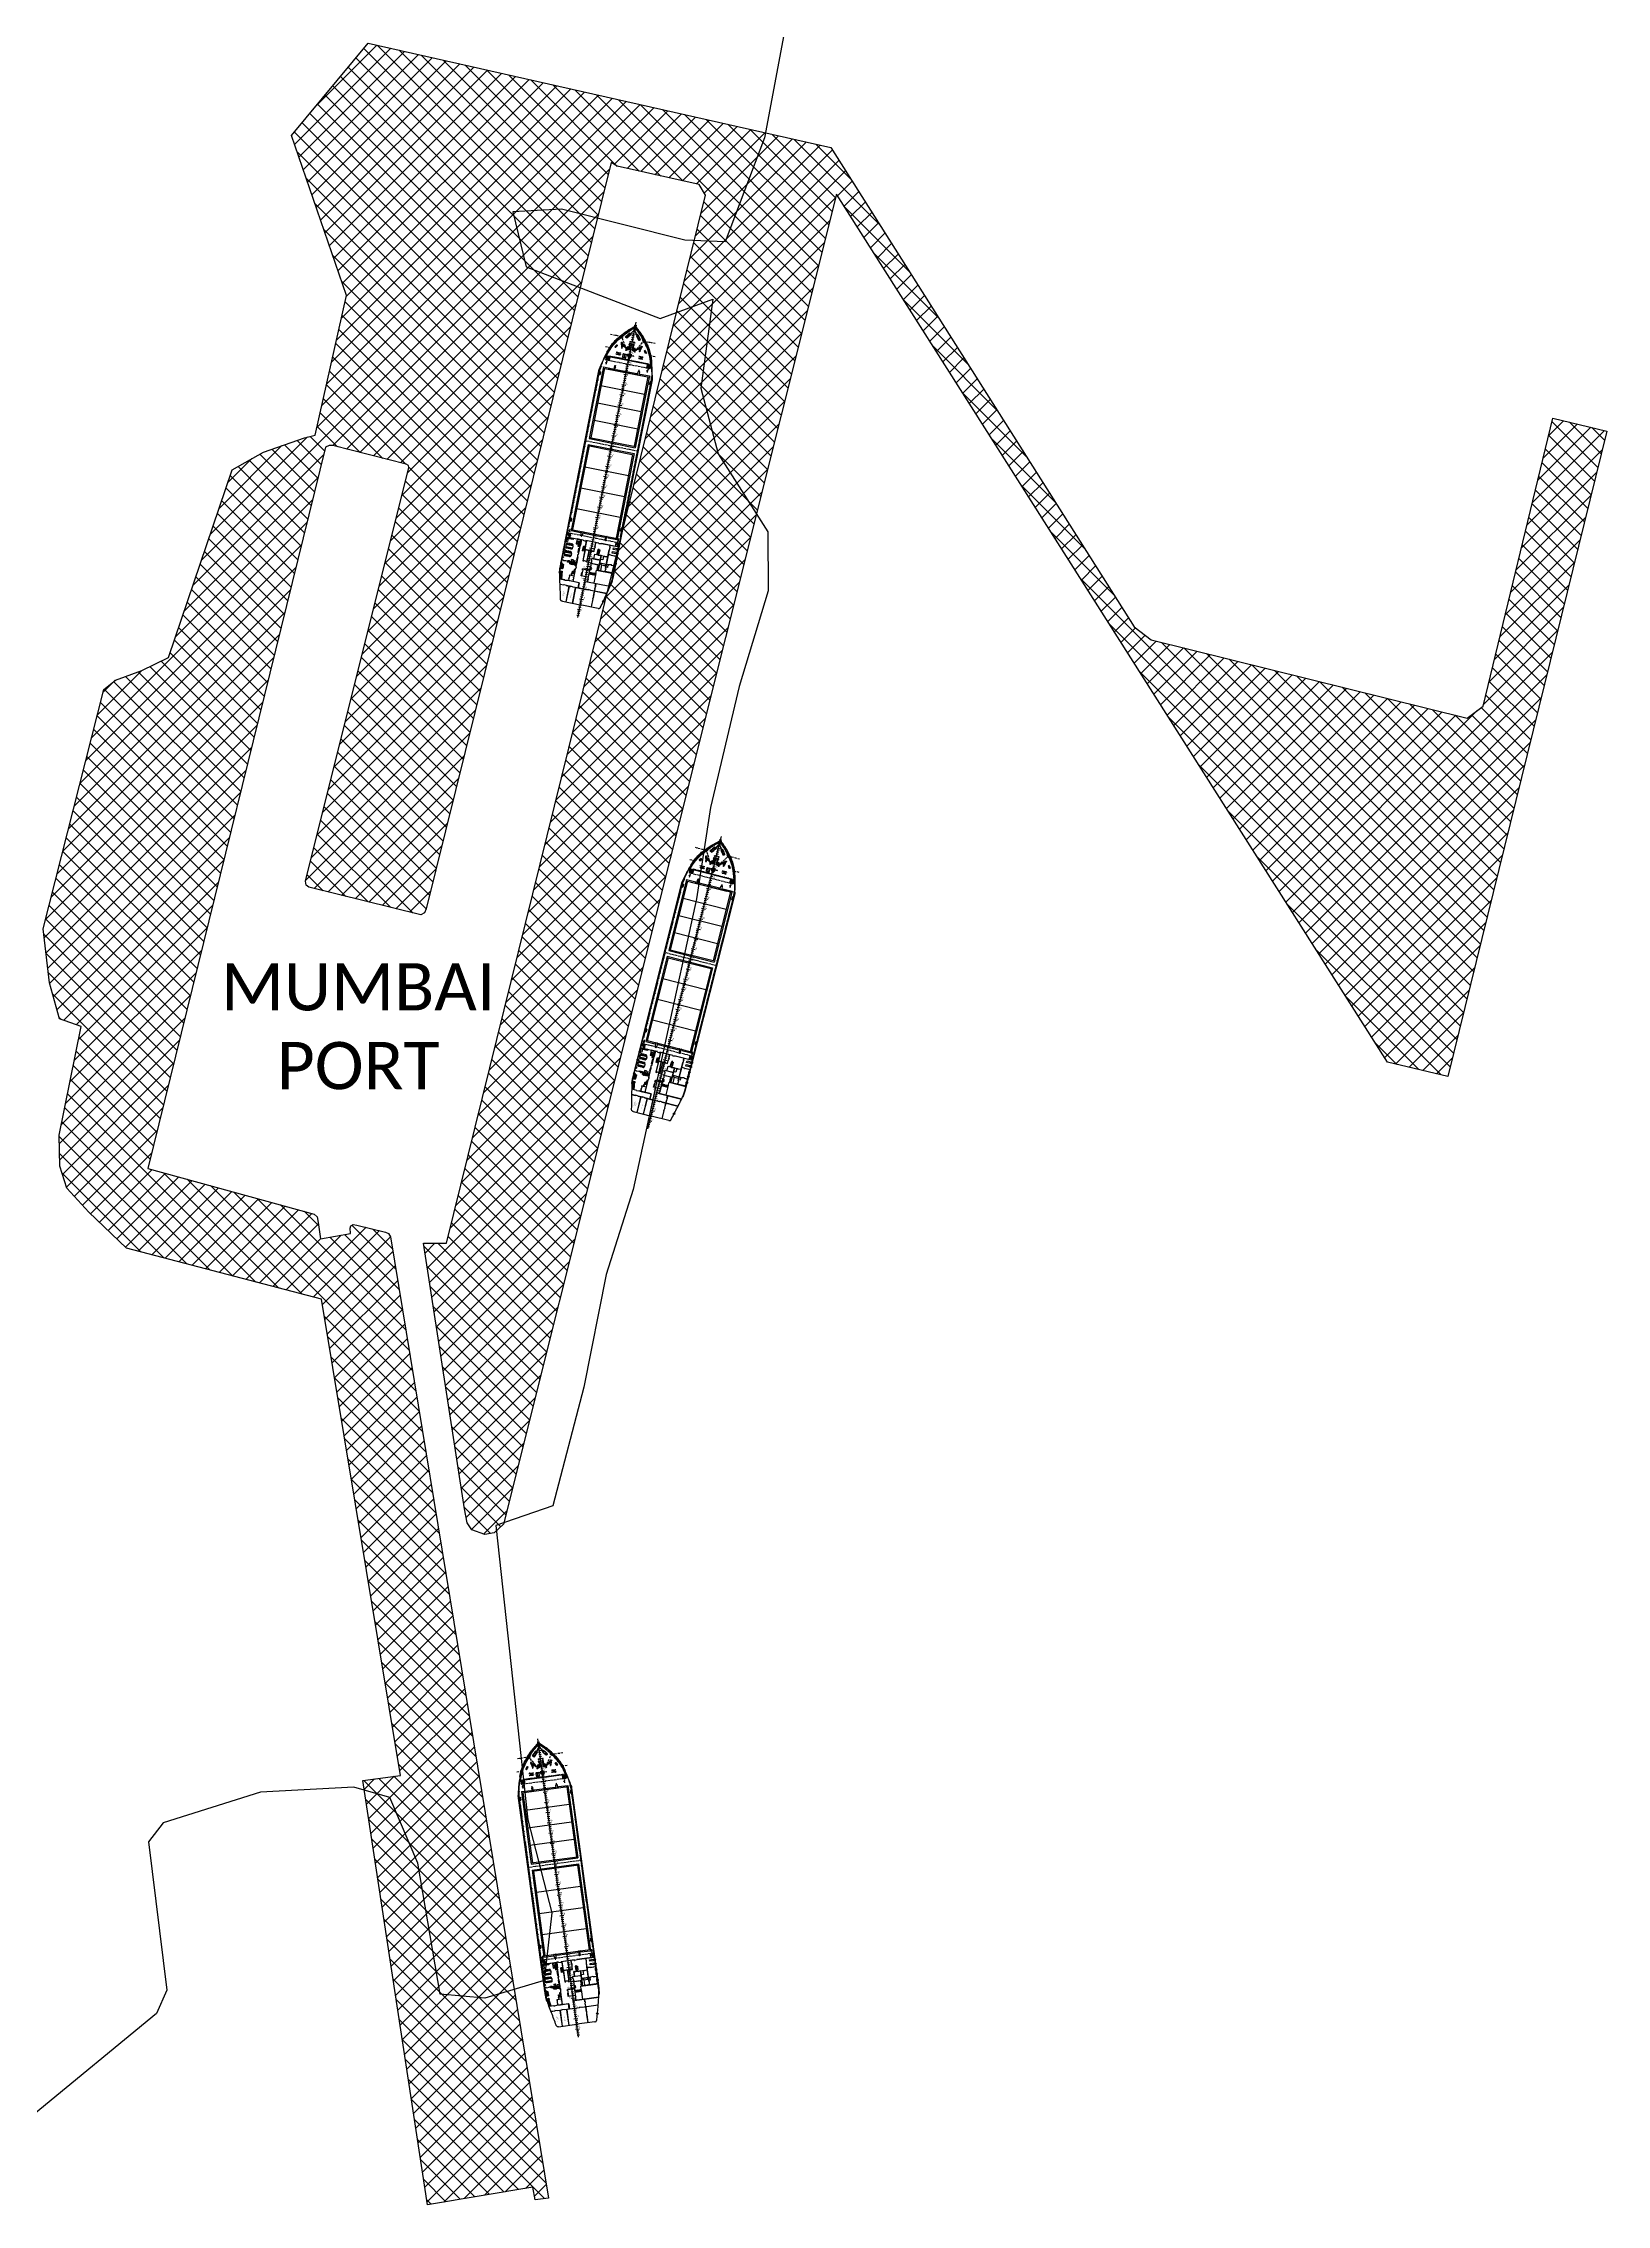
# Model space of a CAD drawing. Header units: metres. Extents: x 267365 to 277461, y 2088854 to 2108025.
# Drawn here: x 272431 to 274085, y 2094353 to 2096640 of the extents above; entities that cross this region are included whole.
import ezdxf

# ---------------------------------------------------------------- set-up
doc = ezdxf.new("R2010")
doc.units = ezdxf.units.M
for name, pattern in [('ACAD_ISO02W100', [15, 12, -3]), ('ACAD_ISO03W100', [30, 12, -18]), ('ACAD_ISO10W100', [18, 12, -3, 0, -3]), ('CENTER', [7, 4, -1, 1, -1]), ('CENTER2', [28.575, 19.05, -3.175, 3.175, -3.175]), ('CONTINOUS', [2, 1, 1]), ('CONTINUA', [0]), ('DASHDOT', [25.4, 12.7, -6.35, 0, -6.35]), ('DASHED', [0.75, 0.5, -0.25]), ('DASHEDX2', [38.1, 25.4, -12.7]), ('HIDDEN', [9.525, 6.35, -3.175])]:
    doc.linetypes.add(name, pattern=pattern)
for name, color, linetype in [('BOAT', 30, 'Continuous'), ('line 2', 210, 'Continuous'), ('PORT', 5, 'Continuous'), ('PORT TEXT', 7, 'Continuous'), ('village', 3, 'Continuous')]:
    doc.layers.add(name, color=color, linetype=linetype)
doc.layers.add('line 1', color=250, linetype='Continuous', lineweight=0)
doc.layers.add('line 3', color=250, linetype='Continuous', lineweight=0)
doc.styles.get("Standard").update_dxf_attribs({"font": 'calibri.ttf'})

# ---------------------------------------------------------------- blocks, each defined once
blk = doc.blocks.new('1sh')
at = {"layer": 'line 1', "color": 0, "lineweight": 30}
for p, q in [((240011, 68809), (239985, 68790)), ((239985, 68790), (239997, 68774)), ((239994, 68811), (240004, 68818)), ((240001, 68801), (239994, 68811)), ((239997, 68774), (240023, 68792)), ((240050, 68793), (239998, 68756)), ((240008, 68742), (239998, 68756)), ((240014, 68826), (240004, 68818)), ((240060, 68779), (240008, 68742)), ((240011, 68809), (240071, 68852)), ((240013, 68785), (240022, 68773)), ((240021, 68816), (240014, 68826)), ((240021, 68741), (240047, 68760)), ((240023, 68792), (240077, 68831)), ((240031, 68759), (240036, 68752)), ((240033, 68800), (240042, 68788)), ((240047, 68760), (240101, 68799)), ((240060, 68779), (240050, 68793)), ((240052, 68774), (240057, 68767)), ((240058, 68743), (240118, 68787)), ((240076, 68741), (240065, 68734)), ((240068, 68751), (240076, 68741)), ((240282, 68976), (240099, 68845)), ((240303, 68948), (240121, 68814)), ((240277, 68984), (240281, 69012)), ((240277, 68984), (240292, 68962)), ((240769, 69364), (240281, 69012)), ((240281, 69012), (240309, 68974)), ((240308, 68940), (240292, 68962)), ((240308, 68940), (240336, 68936)), ((240336, 68936), (240309, 68974)), ((240824, 69288), (240336, 68936)), ((240790, 69361), (240769, 69364)), ((240769, 69364), (240797, 69326)), ((240829, 69315), (240796, 69361)), ((240824, 69288), (240797, 69326)), ((240804, 69364), (240980, 69491)), ((240827, 69309), (240824, 69288)), ((240835, 69321), (241011, 69448)), ((241047, 69557), (240987, 69513)), ((241059, 69540), (241005, 69501)), ((241043, 69505), (241018, 69511)), ((241082, 69508), (241028, 69469)), ((241030, 69559), (241040, 69566)), ((241037, 69549), (241030, 69559)), ((241032, 69521), (241200, 69642)), ((241055, 69488), (241032, 69521)), ((241094, 69491), (241034, 69448)), ((241050, 69574), (241040, 69566)), ((241043, 69505), (241041, 69478)), ((241047, 69557), (241073, 69575)), ((241057, 69564), (241050, 69574)), ((241055, 69488), (241224, 69610)), ((241073, 69575), (241085, 69559)), ((241108, 69526), (241082, 69508)), ((241084, 69484), (241091, 69474)), ((241091, 69474), (241102, 69482)), ((241094, 69491), (241120, 69510)), ((241112, 69489), (241102, 69482)), ((241104, 69499), (241112, 69489)), ((241120, 69510), (241108, 69526)), ((241200, 69642), (241308, 69635)), ((241306, 69605), (241224, 69610))]:
    blk.add_line(p, q, dxfattribs=at)
for centre, radius, start, end in [((240090, 68831), 28.2, 49.025316, 131.123593), ((240089, 68815), 20.1, 82.045803, 125.831661), ((240109, 68830), 17.7, 123.885428, 219.985068), ((240110, 68828), 17.7, 211.874198, 307.973838), ((240089, 68815), 20.1, 305.831661, 347.945164), ((240104, 68811), 28.2, 300.53973, 22.638006), ((240793, 69379), 18.3, 260.671846, 305.831661), ((240846, 69306), 18.3, 125.831661, 170.991476), ((241001, 69489), 28.2, 121.265303, 185.510218), ((240991, 69477), 18.3, 35.831661, 125.831661), ((241017, 69485), 20.1, 126.557234, 156.33499), ((241016, 69469), 28.2, 246.878677, 311.123593), ((241001, 69463), 18.3, 305.831661, 35.831661), ((241017, 69485), 20.1, 276.053905, 305.831661), ((241304, 69620), 15.4, 276.355464, 74.907153)]:
    blk.add_arc(centre, radius, start, end, dxfattribs=at)
at = {"layer": 'line 2', "color": 0, "lineweight": 30}
blk.add_line((241006, 69487), (241015, 69474), dxfattribs=at)
blk = doc.blocks.new('3sh')
at = {"color": 0, "lineweight": 15}
blk.add_line((240080, 68714), (239991, 68837), dxfattribs=at)
at = {"color": 0, "lineweight": 30}
for p, q in [((240032, 68725), (240021, 68741)), ((240058, 68743), (240032, 68725)), ((240048, 68736), (240055, 68726)), ((240055, 68726), (240065, 68734))]:
    blk.add_line(p, q, dxfattribs=at)
at = {"color": 0, "linetype": 'ByBlock'}
blk.add_blockref('1sh', (0, 0), dxfattribs=at)
blk.add_blockref('1sh', (0, 0), dxfattribs=at)
blk = doc.blocks.new('4sh')
at = {"layer": 'line 3', "color": 0, "ltscale": 0.1}
for p, q in [((166655, 154705), (166425, 154542)), ((166539, 154623), (166464, 154728)), ((166707, 154569), (166537, 154449)), ((166643, 154477), (166561, 154418)), ((166643, 154477), (166728, 154538)), ((167360, 153466), (167312, 153432)), ((167408, 153500), (167360, 153466))]:
    blk.add_line(p, q, dxfattribs=at)
at = {"layer": 'line 3', "color": 0}
for p, q in [((166505, 154625), (166459, 154592)), ((166517, 154608), (166479, 154662)), ((166530, 154590), (166484, 154558)), ((166515, 154612), (166556, 154554)), ((166562, 154639), (166523, 154693)), ((166540, 154624), (166655, 154705)), ((166549, 154657), (166596, 154690)), ((166550, 154458), (166549, 154457)), ((166572, 154426), (166550, 154457)), ((166559, 154643), (166600, 154585)), ((166574, 154622), (166620, 154655)), ((166581, 154519), (166599, 154493)), ((166625, 154550), (166644, 154524)), ((166715, 154528), (166693, 154559)), ((167251, 153594), (167320, 153498)), ((167264, 153602), (167360, 153466)), ((167276, 153611), (167344, 153515)), ((167396, 153416), (167360, 153466))]:
    blk.add_line(p, q, dxfattribs=at)
at = {"layer": 'line 3', "color": 0, "linetype": 'CENTER2', "ltscale": 0.1}
blk.add_line((166534, 154630), (166669, 154439), dxfattribs=at)
at = {"layer": 'line 3', "color": 0}
for centre, radius in [((166960, 154031), 525), ((166960, 154031), 365), ((166960, 154031), 180), ((167360, 153466), 51.4)]:
    blk.add_circle(centre, radius, dxfattribs=at)
for centre, major_axis in [((166540, 154624), (115, 82)), ((166540, 154624), (71.9, 51.1)), ((166535, 154630), (22.1, 15.7))]:
    blk.add_ellipse(centre, major_axis=major_axis, ratio=0.7881002, dxfattribs=at)
for centre, major_axis, start_param, end_param in [((166540, 154624), (22.1, 15.7), 3.1371037, 6.2876742), ((166621, 154508), (71.9, 51.1), 2.4571144, 4.2403696), ((166643, 154477), (71.9, 51.1), 3.0784783, 3.5631801), ((166621, 154508), (22.1, 15.7), 3.1415927, 6.2831853), ((166621, 154508), (71.9, 51.1), 5.1808265, 6.9676636), ((166643, 154477), (71.9, 51.1), 5.8576452, 6.2831853)]:
    blk.add_ellipse(centre, major_axis=major_axis, ratio=0.7881002, start_param=start_param, end_param=end_param, dxfattribs=at)
blk = doc.blocks.new('2sh')
at = {"layer": 'line 3', "color": 0}
for p, q in [((241821, 68456), (241733, 68342)), ((241733, 68342), (241751, 68328)), ((241839, 68442), (241751, 68328)), ((241845, 68507), (241818, 68473)), ((241820, 68485), (241834, 68503)), ((241820, 68485), (241825, 68481)), ((241820, 68457), (241842, 68440)), ((241834, 68503), (241839, 68499)), ((241858, 68442), (241885, 68477)), ((241883, 68493), (241861, 68509)), ((241865, 68451), (242170, 68215)), ((241879, 68469), (242184, 68233)), ((242056, 68190), (241950, 68053)), ((241958, 67989), (242004, 67954)), ((242004, 67954), (242084, 68057)), ((242013, 68088), (242017, 68094)), ((242047, 68061), (242013, 68088)), ((242014, 68118), (242021, 68127)), ((242053, 68066), (242017, 68094)), ((242017, 68094), (242052, 68067)), ((242023, 68147), (242105, 68084)), ((242026, 68116), (242026, 68116)), ((242028, 68100), (242149, 68007)), ((242163, 68025), (242042, 68118)), ((242045, 68130), (242081, 68102)), ((242052, 68067), (242047, 68061)), ((242053, 68212), (242064, 68226)), ((242056, 68188), (242053, 68212)), ((242056, 68188), (242168, 68101)), ((242064, 68226), (242105, 68223)), ((242064, 68226), (242064, 68226)), ((242079, 67987), (242114, 68033)), ((242153, 68193), (242080, 68202)), ((242110, 68261), (242083, 68225)), ((242098, 68075), (242137, 68125)), ((242105, 68223), (242125, 68250)), ((242152, 68315), (242124, 68279)), ((242128, 68051), (242167, 68102)), ((242134, 67853), (242214, 67956)), ((242180, 67818), (242134, 67853)), ((242139, 68268), (242159, 68294)), ((242146, 68333), (242157, 68348)), ((242146, 68333), (242159, 68294)), ((242147, 67934), (242183, 67980)), ((242270, 67914), (242149, 68007)), ((242201, 68255), (242153, 68193)), ((242153, 68193), (242198, 68159)), ((242157, 68348), (242181, 68351)), ((242163, 68025), (242284, 67932)), ((242168, 68212), (242212, 68177)), ((242201, 68255), (242174, 68323)), ((242285, 68487), (242179, 68350)), ((242181, 68351), (242293, 68264)), ((242187, 68236), (242231, 68202)), ((242192, 68105), (242237, 68163)), ((242197, 67998), (242236, 68049)), ((242198, 68159), (242246, 68221)), ((242246, 68221), (242201, 68255)), ((242212, 68393), (242294, 68330)), ((242215, 68181), (242258, 68148)), ((242232, 67928), (242227, 67922)), ((242227, 67922), (242262, 67896)), ((242228, 67975), (242267, 68025)), ((242229, 68199), (242271, 68166)), ((242230, 67929), (242267, 67901)), ((242239, 68389), (242231, 68378)), ((242231, 68378), (242272, 68346)), ((242266, 67901), (242232, 67928)), ((242233, 68073), (242278, 68132)), ((242317, 67920), (242235, 67984)), ((242348, 67963), (242236, 68049)), ((242281, 68357), (242239, 68389)), ((242350, 67963), (242244, 67826)), ((242251, 68181), (242296, 68240)), ((242300, 68114), (242258, 68148)), ((242295, 67937), (242258, 67966)), ((242262, 68288), (242395, 68460)), ((242262, 67896), (242266, 67901)), ((242314, 68133), (242271, 68166)), ((242272, 68346), (242281, 68357)), ((242283, 68092), (242332, 68155)), ((242328, 68058), (242283, 68092)), ((242286, 67916), (242286, 67916)), ((242291, 67904), (242298, 67913)), ((242292, 68150), (242337, 68209)), ((242293, 68265), (242382, 68379)), ((242342, 68077), (242298, 68111)), ((242361, 68102), (242317, 68136)), ((242376, 68120), (242328, 68058)), ((242328, 68058), (242355, 67990)), ((242332, 68155), (242376, 68120)), ((242543, 67928), (242345, 68080)), ((242348, 67963), (242372, 67966)), ((242395, 68460), (242349, 68496)), ((242557, 67946), (242359, 68098)), ((242473, 68126), (242361, 68212)), ((242362, 68212), (242450, 68326)), ((242370, 68019), (242390, 68046)), ((242383, 67980), (242370, 68019)), ((242372, 67966), (242383, 67980)), ((242376, 68120), (242449, 68112)), ((242405, 68034), (242377, 67998)), ((242383, 67980), (242383, 67980)), ((242392, 68188), (242525, 68360)), ((242404, 68064), (242424, 68090)), ((242446, 68088), (242419, 68052)), ((242506, 68166), (242424, 68229)), ((242465, 68087), (242424, 68090)), ((242446, 68212), (242454, 68223)), ((242487, 68181), (242446, 68212)), ((242454, 68223), (242495, 68191)), ((242465, 68087), (242476, 68101)), ((242579, 68260), (242473, 68123)), ((242476, 68101), (242473, 68126)), ((242495, 68191), (242487, 68181)), ((242525, 68360), (242571, 68324)), ((242543, 67928), (242557, 67946)), ((242550, 67937), (242543, 67928))]:
    blk.add_line(p, q, dxfattribs=at)
at = {"layer": 'line 3', "color": 0, "linetype": 'CENTER2', "ltscale": 0.2}
for p, q in [((242550, 67937), (241814, 68505)), ((242344, 68482), (241977, 68006)), ((242559, 68316), (242191, 67840))]:
    blk.add_line(p, q, dxfattribs=at)
at = {"layer": 'line 3', "color": 0, "ltscale": 0.2}
for p, q in [((242007, 68014), (241977, 68037)), ((242192, 67872), (242222, 67849)), ((242337, 68442), (242307, 68465)), ((242522, 68299), (242552, 68276))]:
    blk.add_line(p, q, dxfattribs=at)
at = {"layer": 'line 3', "color": 0, "linetype": 'CENTER2'}
for p, q in [((242017, 67835), (242497, 68457)), ((242166, 68163), (242232, 68249)), ((242296, 68063), (242362, 68149))]:
    blk.add_line(p, q, dxfattribs=at)
at = {"layer": 'line 3', "color": 0}
for centre in [(241992, 68026), (242207, 67860), (242322, 68453), (242537, 68288)]:
    blk.add_circle(centre, 15.7, dxfattribs=at)
for centre, radius, start, end in [((241827, 68466), 11.4, 142.346217, 232.346217), ((241849, 68449), 11.4, 232.346217, 322.346217), ((241854, 68500), 11.4, 52.346217, 142.346217), ((241876, 68484), 11.4, 322.346217, 52.346217), ((241986, 68025), 45.7, 142.346217, 232.346217), ((242011, 68037), 84.2, 264.915567, 323.091419), ((241869, 67644), 337, 52.346217, 66.458347), ((242027, 68108), 17.1, 142.346217, 232.346217), ((242034, 68117), 17.1, 52.346217, 142.346217), ((242035, 68109), 11.4, 142.346217, 232.346217), ((242035, 68109), 11.4, 52.346217, 142.346217), ((242064, 68079), 17.1, 232.346217, 303.257197), ((241869, 67644), 337, 38.234086, 52.346217), ((242071, 68089), 17.1, 341.435236, 52.346217), ((242213, 67882), 84.2, 141.601014, 199.776866), ((242178, 68115), 17.1, 232.346217, 322.346217), ((242208, 67854), 45.7, 232.346217, 322.346217), ((242241, 67943), 17.1, 161.435236, 232.346217), ((242246, 68063), 17.1, 142.346217, 232.346217), ((242248, 67952), 17.1, 52.346217, 123.257197), ((242277, 67915), 17.1, 232.346217, 322.346217), ((242277, 67923), 11.4, 232.346217, 322.346217), ((242277, 67923), 11.4, 322.346217, 52.346217), ((242321, 68459), 45.7, 52.346217, 142.346217), ((242283, 68251), 17.1, 322.346217, 52.346217), ((242284, 67924), 17.1, 322.346217, 52.346217), ((242351, 68198), 17.1, 52.346217, 142.346217), ((242316, 68432), 84.2, 321.601014, 19.776866), ((242660, 68669), 337, 218.234086, 232.346217), ((242518, 68276), 84.2, 84.915567, 143.091419), ((242660, 68669), 337, 232.346217, 246.458347), ((242543, 68288), 45.7, 322.346217, 52.346217)]:
    blk.add_arc(centre, radius, start, end, dxfattribs=at)
blk = doc.blocks.new('A$C08CE7915')
at = {"linetype": 'Continuous', "ltscale": 0.1}
for p, q in [((0.970914, 20.972306), (5.141977, 20.972306)), ((0.970914, 19.177845), (5.141977, 19.177845)), ((0.970914, 17.383383), (5.141977, 17.383383)), ((0.970914, 15.588921), (5.141977, 15.588921)), ((0.970914, 13.79446), (5.141977, 13.79446)), ((0.970914, 11.999998), (5.141977, 11.999998)), ((0.970914, 10.205537), (5.141977, 10.205537)), ((0.970914, 8.411075), (5.141977, 8.411075)), ((0.970914, 6.616613), (5.141977, 6.616613)), ((0.970914, 4.822152), (5.141977, 4.822152)), ((0.970914, 3.02769), (5.141977, 3.02769)), ((6.621977, 20.972306), (10.793041, 20.972306)), ((6.621977, 19.177845), (10.793041, 19.177845)), ((6.621977, 17.383383), (10.793041, 17.383383)), ((6.621977, 15.588921), (10.793041, 15.588921)), ((6.621977, 13.79446), (10.793041, 13.79446)), ((6.621977, 11.999998), (10.793041, 11.999998)), ((6.621977, 10.205537), (10.793041, 10.205537)), ((6.621977, 8.411075), (10.793041, 8.411075)), ((6.621977, 6.616613), (10.793041, 6.616613)), ((6.621977, 4.822152), (10.793041, 4.822152)), ((6.621977, 3.02769), (10.793041, 3.02769))]:
    blk.add_line(p, q, dxfattribs=at)
for points in [[(0.361977, 21.648724), (0.361977, 23.391272), (0.000001, 23.391272), (0.000001, 21.648724)], [(0.361977, 0.608724), (0.361977, 2.351272), (0.000001, 2.351272), (0.000001, 0.608724)], [(11.961977, 23.999998), (11.961977, 22.519998), (0.361977, 22.519998), (0.361977, 23.999998)], [(11.401977, 1.479998), (11.401977, 22.519998), (0.361977, 22.519998), (0.361977, 1.479998)], [(11.961977, -0.000002), (11.961977, 1.479998), (0.361977, 1.479998), (0.361977, -0.000002)], [(5.141977, 1.479998), (6.621977, 1.479998), (6.621977, 22.519998), (5.141977, 22.519998)]]:
    blk.add_lwpolyline(points, close=True, dxfattribs=at)
blk = doc.blocks.new('A$C5B3201C9')
at = {"linetype": 'Continuous', "ltscale": 0.1}
for p, q in [((2.370603, 8.739297), (0.699995, 8.739297)), ((2.370603, 4.460699), (0.699995, 4.460699)), ((2.571688, 12.469863), (2.571688, 0.669863)), ((4.356257, 8.739297), (2.725932, 8.739297)), ((4.356257, 4.460699), (2.725932, 4.460699)), ((4.585841, 12.469863), (4.585841, 0.669863)), ((6.404628, 8.739297), (4.774291, 8.739297)), ((6.404628, 4.460699), (4.774291, 4.460699)), ((6.599995, 12.499998), (6.599995, 0.699998)), ((8.432093, 8.739297), (6.759956, 8.739297)), ((8.432093, 4.460699), (6.759956, 4.460699)), ((8.614148, 12.469863), (8.614148, 0.669863)), ((10.459558, 8.739297), (8.829222, 8.739297)), ((10.459558, 4.460699), (8.829222, 4.460699)), ((10.628302, 12.469863), (10.628302, 0.669863)), ((12.499995, 8.739297), (10.835781, 8.739297)), ((12.499995, 4.460699), (10.835781, 4.460699))]:
    blk.add_line(p, q, dxfattribs=at)
for points in [[(1.499995, -0.000002), (11.699995, -0.000002, 0.414214), (13.199995, 1.499998), (13.199995, 11.699998, 0.414214), (11.699995, 13.199998), (1.499995, 13.199998, 0.414214), (-0.000005, 11.699998), (-0.000005, 1.499998, 0.414214)], [(1.499995, 0.699998), (11.699995, 0.699998, 0.414214), (12.499995, 1.499998), (12.499995, 11.699998, 0.414214), (11.699995, 12.499998), (1.499995, 12.499998, 0.414214), (0.699995, 11.699998), (0.699995, 1.499998, 0.414214)]]:
    blk.add_lwpolyline(points, format="xyb", close=True, dxfattribs=at)
blk = doc.blocks.new('8')
h = blk.add_hatch(color=0)
h.dxf.hatch_style = 1
h.paths.add_polyline_path([(37226, 25356), (37511, 25415), (37511, 25314)])
for points in [[(33745, 20366), (33745, 20342), (33668, 20342)], [(33745, 20318), (33745, 20342), (33668, 20342)], [(33745, 16098), (33745, 16074), (33668, 16074)], [(33745, 16050), (33745, 16074), (33668, 16074)]]:
    blk.add_hatch(color=0).paths.add_polyline_path(points)
h = blk.add_hatch(color=0)
h.dxf.hatch_style = 1
h.paths.add_polyline_path([(87705, 24295), (87420, 24354), (87420, 24253)])
h = blk.add_hatch(color=0)
h.dxf.hatch_style = 1
h.paths.add_polyline_path([(37226, 11081), (37511, 11022), (37511, 11123)])
h = blk.add_hatch(color=0)
h.dxf.hatch_style = 1
h.paths.add_polyline_path([(87705, 12214), (87420, 12273), (87420, 12172)])
at = {"color": 0}
for p, q in [((21892, 23938), (21892, 25030)), ((21937, 23938), (21937, 25041)), ((23444, 23981), (23444, 25403)), ((23489, 23981), (23489, 25413)), ((26714, 26009), (35800, 26009)), ((26714, 25858), (35786, 25858)), ((28914, 24712), (28778, 25414)), ((28913, 25441), (28913, 25858)), ((28958, 25441), (28913, 25441)), ((28958, 25441), (28958, 25858)), ((30395, 25464), (30395, 25446)), ((30395, 24972), (30395, 24991)), ((30754, 25474), (30404, 25474)), ((30404, 25437), (30754, 25437)), ((30404, 25000), (30754, 25000)), ((30754, 24963), (30404, 24963)), ((30754, 25591), (30754, 23556)), ((31360, 25591), (30754, 25591)), ((30784, 25566), (30784, 23568)), ((31331, 25566), (30784, 25566)), ((31331, 25203), (31331, 25566)), ((31331, 23568), (31331, 25203)), ((31360, 25203), (31360, 25591)), ((31360, 25474), (31710, 25474)), ((31710, 25437), (31360, 25437)), ((31360, 24806), (31360, 25203)), ((31360, 24760), (31360, 25203)), ((31360, 24806), (31360, 25203)), ((31360, 23556), (31360, 25203)), ((31710, 25000), (31360, 25000)), ((31360, 24963), (31710, 24963)), ((31719, 25464), (31719, 25446)), ((31719, 24972), (31719, 24991)), ((32630, 25464), (32630, 25446)), ((32630, 24972), (32630, 24991)), ((32989, 25474), (32639, 25474)), ((32639, 25437), (32989, 25437)), ((32639, 25000), (32989, 25000)), ((32989, 24963), (32639, 24963)), ((32989, 25591), (32989, 23556)), ((33595, 25591), (32989, 25591)), ((33019, 25566), (33019, 23568)), ((33565, 25566), (33019, 25566)), ((33565, 25203), (33565, 25566)), ((33565, 23568), (33565, 25203)), ((33595, 25203), (33595, 25591)), ((33595, 25474), (33945, 25474)), ((33945, 25437), (33595, 25437)), ((33595, 24806), (33595, 25203)), ((33595, 24760), (33595, 25203)), ((33595, 24806), (33595, 25203)), ((33595, 23556), (33595, 25203)), ((33945, 25000), (33595, 25000)), ((33595, 24963), (33945, 24963)), ((33954, 25464), (33954, 25446)), ((33954, 24972), (33954, 24991)), ((35740, 25858), (35740, 21930)), ((35782, 24858), (36526, 25858)), ((35786, 25858), (76112, 25858)), ((35786, 25858), (36920, 25858)), ((35786, 25858), (35786, 21930)), ((35800, 26009), (84948, 26009)), ((36011, 25166), (36011, 24945)), ((36236, 25469), (36236, 24945)), ((36461, 25764), (36461, 24946)), ((36691, 25858), (36691, 25794)), ((36691, 25794), (36691, 24945)), ((36920, 25794), (36920, 24914)), ((38169, 25372), (37511, 25372)), ((37698, 25515), (37785, 25515)), ((37742, 25471), (37742, 25558)), ((38885, 25799), (40278, 25799)), ((40383, 25784), (41330, 25784)), ((40384, 25810), (41330, 25810)), ((40460, 25480), (40460, 25751)), ((40460, 25751), (40863, 25751)), ((40460, 25480), (40863, 25480)), ((40467, 25743), (41254, 25742)), ((40467, 25743), (40467, 25488)), ((41254, 25488), (40467, 25488)), ((40549, 25652), (40549, 25579)), ((41265, 25751), (40863, 25751)), ((41265, 25480), (40863, 25480)), ((41175, 25652), (41175, 25578)), ((41254, 25742), (41254, 25488)), ((41254, 25664), (41254, 25567)), ((41265, 25615), (41265, 25751)), ((41265, 25615), (41265, 25480)), ((41435, 25799), (42828, 25799)), ((42935, 25799), (44328, 25799)), ((44435, 25799), (45828, 25799)), ((45935, 25799), (47328, 25799)), ((47435, 25799), (48828, 25799)), ((48935, 25799), (50328, 25799)), ((50435, 25799), (51828, 25799)), ((50435, 25799), (51828, 25799)), ((51935, 25799), (53328, 25799)), ((53435, 25799), (54828, 25799)), ((54935, 25799), (56328, 25799)), ((56435, 25799), (57828, 25799)), ((57935, 25799), (59328, 25799)), ((59435, 25799), (60828, 25799)), ((60935, 25799), (62328, 25799)), ((62435, 25799), (63828, 25799)), ((63935, 25799), (65328, 25799)), ((65435, 25799), (66828, 25799)), ((66935, 25799), (68328, 25799)), ((68435, 25800), (69828, 25800)), ((69935, 25800), (71328, 25800)), ((71435, 25800), (72828, 25800)), ((72935, 25800), (74328, 25800)), ((74435, 25800), (75828, 25800)), ((75935, 25800), (77328, 25800)), ((76112, 25859), (84948, 25859)), ((77435, 25800), (78828, 25800)), ((82292, 25858), (78727, 25858)), ((78935, 25800), (80328, 25800)), ((80435, 25800), (81828, 25800)), ((81935, 25800), (83328, 25800)), ((83433, 25784), (84380, 25784)), ((83434, 25810), (84380, 25810)), ((83510, 25480), (83510, 25751)), ((83510, 25751), (83913, 25751)), ((83510, 25480), (83913, 25480)), ((83517, 25743), (84304, 25742)), ((83517, 25743), (83517, 25488)), ((84304, 25488), (83517, 25488)), ((83599, 25652), (83599, 25579)), ((84315, 25751), (83913, 25751)), ((84315, 25480), (83913, 25480)), ((84225, 25652), (84225, 25578)), ((84304, 25742), (84304, 25488)), ((84304, 25664), (84304, 25567)), ((84315, 25615), (84315, 25751)), ((84315, 25615), (84315, 25480)), ((84485, 25799), (85878, 25610)), ((85792, 25769), (85808, 25837)), ((89136, 23490), (89136, 24974)), ((89188, 24717), (89188, 24954)), ((15937, 18789), (15937, 17627)), ((21811, 20553), (17292, 20553)), ((21892, 20553), (17292, 20553)), ((21811, 20508), (17292, 20508)), ((21892, 20508), (17292, 20508)), ((17302, 23464), (17302, 18208)), ((21892, 22461), (17302, 22461)), ((21892, 22416), (17302, 22416)), ((18937, 18789), (18937, 17627)), ((21891, 18923), (21892, 21206)), ((21891, 18923), (21892, 19751)), ((21891, 16782), (21891, 18923)), ((21892, 23938), (21939, 23938)), ((21892, 21935), (21892, 23209)), ((21937, 23209), (21892, 23209)), ((21892, 21935), (21939, 21935)), ((21937, 21206), (21892, 21206)), ((21937, 23209), (22074, 23912)), ((21937, 21935), (21937, 23209)), ((21937, 21206), (22074, 21908)), ((21937, 18923), (21937, 21206)), ((21937, 19758), (23443, 19758)), ((21937, 18923), (21937, 19751)), ((23487, 19712), (21937, 19713)), ((21937, 16782), (21937, 18923)), ((21937, 18789), (21937, 17627)), ((21937, 18789), (21937, 17627)), ((23445, 23251), (23308, 23954)), ((23443, 19758), (23444, 22140)), ((23489, 23981), (23444, 23981)), ((23444, 22140), (23444, 23259)), ((23489, 23249), (23444, 23249)), ((23487, 19712), (23489, 22869)), ((23489, 22869), (23489, 23249)), ((24123, 22920), (23489, 22920)), ((24123, 22875), (23489, 22875)), ((23489, 21553), (27138, 21552)), ((23489, 21507), (27138, 21506)), ((24123, 22875), (24123, 22920)), ((24123, 22876), (24826, 22740)), ((25084, 22920), (24853, 22920)), ((24853, 22875), (24853, 22920)), ((25039, 22875), (24853, 22875)), ((24935, 18789), (24935, 17627)), ((24937, 18789), (24937, 17627)), ((25039, 21553), (25039, 22875)), ((25084, 21553), (25084, 22920)), ((25540, 17541), (25540, 19541)), ((25540, 19541), (26499, 19541)), ((25585, 17541), (25585, 19541)), ((25585, 19541), (26499, 19541)), ((26499, 19495), (26499, 19541)), ((26499, 19497), (27201, 19360)), ((27138, 21506), (27138, 21552)), ((27138, 21506), (27841, 21372)), ((27228, 19539), (27585, 19541)), ((27228, 19539), (27228, 19494)), ((27229, 19491), (27585, 19491)), ((27540, 17541), (27540, 19491)), ((27585, 18545), (27585, 19541)), ((27585, 19541), (27585, 17541)), ((27867, 21508), (27867, 21553)), ((27867, 21508), (28718, 21508)), ((27937, 18789), (27937, 17627)), ((27937, 18789), (27937, 17627)), ((28718, 21553), (30712, 21553)), ((28718, 21508), (30712, 21508)), ((28913, 22824), (28914, 24712)), ((28913, 21553), (28913, 22824)), ((28958, 24710), (28914, 24710)), ((28958, 22824), (28958, 24710)), ((28958, 24180), (29027, 23979)), ((29030, 23934), (28958, 23724)), ((28958, 21553), (28958, 22824)), ((33141, 19979), (29859, 19979)), ((29859, 19979), (29859, 19697)), ((33095, 19933), (29859, 19933)), ((29859, 18968), (29859, 18732)), ((29859, 18968), (29905, 18968)), ((29859, 18732), (33095, 18732)), ((29859, 18732), (29859, 18682)), ((29903, 18968), (30040, 19671)), ((29905, 18968), (29905, 18732)), ((30395, 24817), (30395, 24799)), ((30395, 24325), (30395, 24343)), ((30395, 24169), (30395, 24150)), ((30395, 23676), (30395, 23695)), ((30754, 24826), (30404, 24826)), ((30404, 24790), (30754, 24790)), ((30404, 24352), (30754, 24352)), ((30754, 24316), (30404, 24316)), ((30754, 24178), (30404, 24178)), ((30404, 24141), (30754, 24141)), ((30404, 23704), (30754, 23704)), ((30754, 23667), (30404, 23667)), ((30712, 21552), (31414, 21688)), ((30712, 21508), (30712, 21553)), ((30754, 23556), (30845, 23465)), ((30784, 23568), (30858, 23494)), ((30845, 23465), (30858, 23494)), ((30845, 23465), (31269, 23465)), ((30845, 23465), (31269, 23465)), ((30858, 23494), (31257, 23494)), ((30937, 18789), (30937, 17627)), ((31331, 23568), (31257, 23494)), ((31269, 23465), (31257, 23494)), ((31360, 23556), (31269, 23465)), ((31360, 24826), (31710, 24826)), ((31710, 24790), (31360, 24790)), ((31710, 24352), (31360, 24352)), ((31360, 24316), (31710, 24316)), ((31360, 24178), (31710, 24178)), ((31710, 24141), (31360, 24141)), ((31710, 23704), (31360, 23704)), ((31360, 23667), (31710, 23667)), ((31441, 21553), (34141, 21553)), ((31441, 21508), (31441, 21553)), ((31441, 21508), (34141, 21508)), ((31719, 24817), (31719, 24799)), ((31719, 24325), (31719, 24343)), ((31719, 24169), (31719, 24150)), ((31719, 23676), (31719, 23695)), ((33223, 21827), (31963, 21827)), ((31963, 21553), (31963, 21827)), ((32630, 24817), (32630, 24799)), ((32630, 24325), (32630, 24343)), ((32630, 24169), (32630, 24150)), ((32630, 23676), (32630, 23695)), ((32989, 24826), (32639, 24826)), ((32639, 24790), (32989, 24790)), ((32639, 24352), (32989, 24352)), ((32989, 24316), (32639, 24316)), ((32989, 24178), (32639, 24178)), ((32639, 24141), (32989, 24141)), ((32639, 23704), (32989, 23704)), ((32989, 23667), (32639, 23667)), ((33912, 20644), (32678, 20644)), ((32678, 20051), (32678, 20644)), ((33912, 20051), (32678, 20051)), ((33235, 20644), (32866, 20051)), ((32955, 20051), (32955, 20194)), ((32989, 23556), (33080, 23465)), ((33019, 23568), (33092, 23494)), ((33080, 23465), (33092, 23494)), ((33080, 23465), (33504, 23465)), ((33080, 23465), (33504, 23465)), ((33092, 23494), (33492, 23494)), ((33092, 20051), (33092, 20413)), ((33095, 18732), (33095, 19933)), ((33141, 18732), (33141, 19979)), ((33141, 19979), (35737, 19979)), ((33141, 17280), (33141, 19979)), ((33141, 18732), (33141, 18682)), ((33186, 19933), (35737, 19933)), ((33186, 17325), (33186, 19933)), ((33223, 21827), (33223, 21553)), ((33228, 20051), (33228, 20644)), ((33365, 20051), (33365, 20644)), ((33565, 23568), (33492, 23494)), ((33504, 23465), (33492, 23494)), ((33502, 20051), (33502, 20644)), ((33595, 23556), (33504, 23465)), ((33536, 20348), (33615, 20348)), ((33595, 24826), (33945, 24826)), ((33945, 24790), (33595, 24790)), ((33945, 24352), (33595, 24352)), ((33595, 24316), (33945, 24316)), ((33595, 24178), (33945, 24178)), ((33945, 24141), (33595, 24141)), ((33945, 23704), (33595, 23704)), ((33595, 23667), (33945, 23667)), ((33639, 20051), (33639, 20644)), ((33668, 20342), (33745, 20366)), ((33668, 20342), (34218, 20342)), ((33668, 20342), (33745, 20318)), ((35190, 22144), (33725, 22144)), ((33725, 22144), (33725, 21597)), ((33725, 21597), (35737, 21597)), ((33775, 20051), (33775, 20644)), ((33912, 20051), (33912, 20644)), ((33937, 18789), (33937, 17627)), ((33954, 24817), (33954, 24799)), ((33954, 24325), (33954, 24343)), ((33954, 24169), (33954, 24150)), ((33954, 23676), (33954, 23695)), ((35737, 21553), (34141, 21553)), ((35737, 21508), (34141, 21508)), ((35737, 22782), (35190, 22782)), ((35190, 22782), (35190, 22144)), ((35741, 20988), (35605, 20286)), ((35737, 21597), (35737, 22782)), ((35740, 21930), (35740, 21553)), ((35740, 20981), (35740, 21508)), ((35785, 20988), (35740, 20988)), ((35740, 17325), (35740, 20267)), ((35740, 20259), (35785, 20259)), ((35782, 24858), (36920, 24857)), ((35784, 16368), (35785, 20264)), ((35785, 20988), (35786, 21508)), ((35786, 21930), (35786, 21508)), ((36011, 24914), (36011, 24858)), ((36236, 24914), (36236, 24858)), ((36463, 24914), (36463, 24858)), ((36691, 24914), (36691, 24858)), ((37049, 21790), (36759, 21790)), ((36759, 21790), (36759, 21665)), ((36759, 21665), (37049, 21665)), ((36981, 21674), (36981, 21780)), ((36990, 21794), (37239, 21921)), ((36990, 21661), (37239, 21533)), ((37049, 21665), (37049, 21790)), ((37239, 21921), (38057, 21921)), ((38057, 21533), (37239, 21533)), ((38137, 22221), (37787, 22221)), ((38137, 21233), (37787, 21233)), ((39937, 18789), (39937, 17627)), ((42937, 18789), (42937, 17627)), ((44287, 24608), (44287, 11808)), ((45937, 18789), (45937, 17627)), ((48937, 18789), (48937, 17627)), ((50437, 24608), (50437, 11808)), ((51937, 18789), (51937, 17627)), ((54937, 18789), (54937, 17627)), ((56587, 24608), (56587, 11808)), ((57937, 18789), (57937, 17627)), ((60937, 18789), (60937, 17627)), ((63937, 18789), (63937, 17627)), ((66937, 18789), (66937, 17627)), ((69937, 18789), (69937, 17627)), ((70237, 24608), (70237, 11808)), ((72937, 18789), (72937, 17627)), ((75337, 24608), (75337, 11808)), ((75937, 18789), (75937, 17627)), ((78937, 18789), (78937, 17627)), ((80437, 24608), (80437, 11808)), ((81937, 18789), (81937, 17627)), ((84937, 18789), (84937, 17627)), ((85537, 22221), (85887, 22221)), ((85537, 21233), (85887, 21233)), ((86435, 21921), (85617, 21921)), ((85617, 21533), (86435, 21533)), ((86684, 21794), (86435, 21921)), ((86684, 21661), (86435, 21533)), ((86625, 21790), (86915, 21790)), ((86625, 21665), (86625, 21790)), ((86915, 21665), (86625, 21665)), ((86693, 21674), (86693, 21780)), ((86762, 24311), (87420, 24311)), ((86915, 21790), (86915, 21665)), ((87232, 24454), (87146, 24454)), ((87189, 24411), (87189, 24497)), ((87937, 18789), (87937, 17627)), ((89136, 24732), (87998, 24732)), ((87998, 24676), (87998, 24732)), ((87998, 23826), (87998, 24644)), ((87998, 23732), (87998, 23795)), ((89132, 23732), (87998, 23732)), ((88228, 24676), (88228, 24732)), ((88228, 23826), (88228, 24644)), ((88228, 23732), (88228, 23795)), ((88455, 24676), (88455, 24732)), ((88457, 23826), (88457, 24644)), ((88682, 24675), (88682, 24732)), ((88682, 23826), (88682, 24644)), ((88682, 23732), (88682, 23795)), ((88907, 24676), (88907, 24732)), ((88907, 23826), (88907, 24644)), ((88907, 23732), (88907, 23795)), ((89136, 23490), (89136, 12925)), ((90473, 18528), (90473, 18808)), ((90517, 18287), (90517, 19471)), ((90588, 19471), (90517, 19471)), ((90588, 18287), (90588, 19471)), ((90632, 18808), (90632, 18528)), ((90937, 24134), (90937, 24407)), ((90937, 18789), (90937, 17627)), ((90989, 24114), (90989, 24388)), ((92107, 22703), (92030, 22591)), ((92030, 22591), (92363, 22364)), ((92188, 22801), (92044, 22592)), ((92044, 22592), (92694, 22148)), ((92143, 22737), (92088, 22656)), ((92107, 22703), (92183, 22815)), ((92202, 22682), (92161, 22621)), ((92183, 22815), (92515, 22588)), ((92837, 22358), (92188, 22801)), ((92423, 19683), (92306, 19546)), ((92450, 19660), (92333, 19522)), ((92695, 22137), (92363, 22364)), ((92375, 19699), (92422, 19754)), ((92388, 19642), (92379, 19649)), ((92410, 19684), (92449, 19731)), ((92415, 19618), (92423, 19612)), ((92469, 19809), (92422, 19754)), ((92489, 19778), (92449, 19731)), ((92453, 19647), (92493, 19694)), ((92474, 19616), (92520, 19671)), ((92609, 19902), (92492, 19765)), ((92533, 19741), (92493, 19694)), ((92848, 22361), (92515, 22588)), ((92527, 19806), (92519, 19813)), ((92636, 19879), (92520, 19742)), ((92567, 19725), (92520, 19671)), ((92563, 19776), (92555, 19783)), ((92562, 19919), (92608, 19974)), ((92574, 19861), (92566, 19868)), ((92596, 19904), (92636, 19950)), ((92602, 19838), (92610, 19831)), ((92655, 20029), (92608, 19974)), ((92676, 19997), (92636, 19950)), ((92640, 19867), (92680, 19913)), ((92832, 18776), (92652, 18776)), ((92832, 18740), (92652, 18740)), ((92660, 19835), (92707, 19890)), ((92718, 22329), (92677, 22269)), ((92796, 20122), (92679, 19985)), ((92719, 19960), (92680, 19913)), ((92837, 22358), (92694, 22148)), ((92772, 22249), (92695, 22137)), ((92823, 20098), (92706, 19961)), ((92714, 20026), (92706, 20033)), ((92707, 19890), (92754, 19945)), ((92737, 23305), (92737, 23645)), ((92749, 19996), (92741, 20002)), ((92748, 20138), (92795, 20193)), ((92761, 20081), (92752, 20088)), ((92772, 22249), (92848, 22361)), ((92778, 18776), (92778, 18787)), ((92778, 18740), (92778, 18729)), ((92783, 20123), (92822, 20170)), ((92788, 20057), (92796, 20050)), ((92789, 23277), (92789, 23619)), ((92842, 20248), (92795, 20193)), ((92814, 18823), (92886, 18823)), ((92815, 18694), (92887, 18694)), ((92862, 20217), (92822, 20170)), ((92825, 18787), (92886, 18787)), ((92825, 18730), (92886, 18730)), ((92826, 20086), (92866, 20133)), ((92847, 20055), (92893, 20109)), ((92982, 20341), (92865, 20204)), ((92906, 20179), (92866, 20133)), ((92958, 18823), (92886, 18823)), ((92948, 18787), (92886, 18787)), ((92948, 18730), (92886, 18730)), ((92959, 18694), (92887, 18694)), ((92900, 20245), (92892, 20252)), ((93009, 20318), (92893, 20181)), ((92940, 20164), (92893, 20109)), ((92936, 20215), (92928, 20222)), ((92935, 20358), (92981, 20413)), ((92947, 20300), (92939, 20307)), ((93120, 18777), (92940, 18776)), ((93120, 18741), (92940, 18740)), ((92969, 20343), (93009, 20389)), ((92975, 20277), (92983, 20270)), ((93028, 20467), (92981, 20413)), ((92994, 18777), (92994, 18787)), ((92994, 18730), (92994, 18741)), ((93049, 20436), (93009, 20389)), ((93013, 20305), (93053, 20352)), ((93036, 20277), (93081, 20333)), ((93169, 20561), (93052, 20424)), ((93092, 20399), (93053, 20352)), ((93066, 18777), (93066, 18787)), ((93066, 18741), (93066, 18730)), ((93196, 20537), (93079, 20400)), ((93087, 20465), (93079, 20472)), ((93127, 20384), (93080, 20329)), ((93102, 18824), (93174, 18824)), ((93103, 18694), (93175, 18694)), ((93113, 18788), (93174, 18788)), ((93113, 18730), (93174, 18730)), ((93123, 20434), (93114, 20441)), ((93121, 20577), (93168, 20632)), ((93134, 20520), (93125, 20526)), ((93156, 20562), (93195, 20609)), ((93161, 20496), (93169, 20489)), ((93215, 20687), (93168, 20632)), ((93246, 18824), (93174, 18824)), ((93236, 18788), (93174, 18788)), ((93236, 18731), (93174, 18730)), ((93247, 18695), (93175, 18694)), ((93235, 20655), (93195, 20609)), ((93199, 20525), (93239, 20572)), ((93220, 20493), (93267, 20548)), ((93408, 18778), (93228, 18777)), ((93408, 18742), (93228, 18741)), ((93355, 20780), (93239, 20643)), ((93279, 20618), (93239, 20572)), ((93273, 20684), (93265, 20691)), ((93383, 20757), (93266, 20620)), ((93313, 20603), (93267, 20548)), ((93282, 18777), (93282, 18788)), ((93282, 18731), (93282, 18741)), ((93309, 20654), (93301, 20661)), ((93308, 20797), (93355, 20851)), ((93320, 20739), (93312, 20746)), ((93342, 20781), (93382, 20828)), ((93348, 20716), (93356, 20709)), ((93354, 18778), (93354, 18788)), ((93354, 18742), (93354, 18731)), ((93401, 20906), (93355, 20851)), ((93422, 20875), (93382, 20828)), ((93386, 20744), (93426, 20791)), ((93390, 18824), (93462, 18825)), ((93391, 18695), (93463, 18695)), ((93401, 18788), (93462, 18789)), ((93401, 18731), (93462, 18731)), ((93406, 20713), (93453, 20768)), ((93542, 21000), (93425, 20862)), ((93465, 20838), (93426, 20791)), ((93569, 20976), (93452, 20839)), ((93460, 20904), (93452, 20910)), ((93500, 20823), (93453, 20768)), ((93534, 18825), (93462, 18825)), ((93524, 18789), (93462, 18789)), ((93524, 18731), (93462, 18731)), ((93535, 18695), (93463, 18695)), ((93471, 18777), (93753, 18768)), ((93496, 20873), (93487, 20880)), ((93494, 21016), (93541, 21071)), ((93507, 20958), (93499, 20965)), ((93529, 21001), (93568, 21048)), ((93534, 20935), (93542, 20928)), ((93588, 21126), (93541, 21071)), ((93544, 18887), (93560, 18888)), ((93554, 18621), (93544, 18887)), ((93556, 18785), (93579, 18786)), ((93558, 18754), (93556, 18785)), ((93558, 18754), (93559, 18724)), ((93559, 18724), (93581, 18725)), ((93560, 18888), (93826, 18898)), ((93564, 18785), (93560, 18888)), ((93567, 18724), (93571, 18622)), ((93608, 21094), (93568, 21048)), ((93570, 18778), (93570, 18789)), ((93570, 18732), (93570, 18742)), ((93572, 20964), (93612, 21011)), ((93690, 18816), (93579, 18786)), ((93579, 18786), (93580, 18755)), ((93581, 18725), (93580, 18755)), ((93695, 18703), (93581, 18725)), ((93593, 20932), (93640, 20987)), ((93652, 21057), (93612, 21011)), ((93623, 21096), (93651, 21072)), ((93646, 21123), (93638, 21130)), ((93686, 21042), (93640, 20987)), ((93682, 21093), (93646, 21123)), ((93682, 21093), (93674, 21100)), ((93811, 18925), (93810, 18896)), ((93811, 18925), (93812, 18957)), ((93864, 18955), (93812, 18957)), ((94051, 18758), (93832, 18765)), ((93838, 18956), (93864, 18955)), ((93863, 18923), (93862, 18895)), ((93863, 18923), (93864, 18955)), ((93937, 18789), (93937, 17627)), ((93992, 18733), (93961, 18735)), ((93994, 18786), (93963, 18787)), ((93992, 18733), (94022, 18732)), ((93994, 18786), (94024, 18785)), ((94023, 18759), (94022, 18732)), ((94022, 18732), (94023, 18759)), ((94024, 18785), (94023, 18759)), ((94023, 18759), (94024, 18785)), ((94650, 18772), (94303, 18772)), ((94650, 18772), (94303, 18772)), ((94476, 18924), (94476, 18619)), ((94476, 18924), (94476, 18619)), ((94537, 22142), (94537, 22579)), ((94589, 22104), (94589, 22544)), ((94655, 22578), (94655, 22577)), ((95088, 21736), (95321, 21831)), ((95298, 21672), (95244, 21717)), ((95254, 21618), (95298, 21672)), ((95298, 21672), (95343, 21726)), ((95298, 21672), (95352, 21627)), ((95487, 20174), (95316, 19965)), ((95316, 19965), (95938, 19455)), ((95321, 21831), (95810, 21445)), ((95659, 20362), (95337, 19969)), ((96554, 18972), (95337, 19969)), ((95614, 20329), (95360, 20020)), ((95487, 20174), (95658, 20384)), ((95671, 21365), (95617, 21410)), ((95671, 21365), (95626, 21311)), ((95658, 20384), (96281, 19873)), ((95659, 20362), (96876, 19365)), ((95671, 21365), (95716, 21419)), ((95671, 21365), (95725, 21321)), ((95810, 21445), (95799, 21157)), ((96561, 18945), (95938, 19455)), ((96904, 19363), (96281, 19873)), ((96337, 20683), (96337, 21168)), ((96389, 20638), (96389, 21122)), ((96876, 19365), (96554, 18972)), ((96732, 19154), (96561, 18945)), ((96614, 19251), (97953, 18298)), ((97952, 18291), (96616, 19254)), ((96777, 19244), (96653, 19093)), ((96732, 19154), (96904, 19363)), ((96937, 18789), (96937, 17627)), ((98137, 18911), (98137, 19369)), ((98189, 18851), (98189, 19311)), ((13535, 18208), (100365, 18208)), ((14137, 17861), (14137, 18554)), ((14737, 17861), (14737, 18554)), ((15337, 17861), (15337, 18554)), ((16537, 17861), (16537, 18554)), ((17137, 17861), (17137, 18554)), ((17302, 12952), (17302, 18208)), ((19720, 15029), (17302, 15029)), ((19720, 14984), (17302, 14984)), ((17737, 17861), (17737, 18554)), ((18337, 17861), (18337, 18554)), ((19537, 17861), (19537, 18554)), ((19720, 14984), (19720, 15029)), ((19720, 14985), (20423, 14849)), ((20137, 17861), (20137, 18554)), ((21891, 15029), (20449, 15029)), ((20449, 14984), (20449, 15029)), ((20982, 14984), (20449, 14984)), ((20737, 17861), (20737, 18554)), ((21891, 14984), (20982, 14984)), ((21337, 17861), (21337, 18554)), ((21891, 16782), (21938, 16782)), ((21891, 11369), (21891, 16051)), ((21891, 16051), (21937, 16051)), ((21937, 16053), (22074, 16756)), ((21937, 11358), (21937, 16051)), ((22695, 15029), (21937, 15029)), ((22695, 14984), (21937, 14984)), ((22537, 17861), (22537, 18554)), ((22695, 15029), (22695, 14984)), ((22695, 14985), (23397, 14849)), ((23137, 17861), (23137, 18554)), ((23424, 15028), (23424, 14982)), ((23424, 15028), (24205, 15028)), ((24205, 14984), (23424, 14984)), ((23737, 17861), (23737, 18554)), ((24205, 17907), (24205, 10860)), ((24250, 17907), (24205, 17907)), ((24250, 17907), (24250, 10851)), ((24426, 17541), (24250, 17541)), ((24426, 17495), (24250, 17495)), ((27057, 15564), (24256, 15564)), ((24337, 17861), (24337, 18554)), ((24426, 17541), (24426, 17495)), ((24426, 17497), (25129, 17360)), ((28631, 17541), (25156, 17541)), ((25156, 17539), (25156, 17494)), ((25156, 17539), (25156, 17494)), ((28631, 17495), (25156, 17495)), ((25537, 17861), (25537, 18554)), ((26137, 17861), (26137, 18554)), ((26563, 17495), (26563, 15564)), ((26609, 17495), (26609, 15564)), ((26609, 17244), (26882, 17244)), ((26882, 16925), (26609, 16925)), ((26609, 16925), (26882, 16925)), ((26882, 16606), (26609, 16606)), ((26609, 16606), (26882, 16606)), ((26882, 16287), (26609, 16287)), ((26609, 16287), (26882, 16287)), ((26882, 15968), (26609, 15968)), ((26609, 15968), (26882, 15968)), ((26882, 15649), (26609, 15649)), ((26737, 17861), (26737, 18554)), ((26882, 16925), (26882, 17244)), ((26882, 16925), (27002, 17215)), ((26882, 16606), (26882, 16925)), ((26882, 16606), (27002, 16896)), ((26882, 16287), (26882, 16606)), ((26882, 16287), (27002, 16577)), ((26882, 15968), (26882, 16287)), ((26882, 15968), (27002, 16258)), ((26882, 15649), (26882, 15968)), ((26882, 15649), (27002, 15939)), ((27057, 15564), (28038, 15564)), ((27337, 17861), (27337, 18554)), ((27827, 17495), (27827, 17222)), ((28146, 17222), (27827, 17222)), ((28146, 17222), (27856, 17102)), ((28038, 15564), (28038, 10558)), ((28038, 15034), (32459, 15034)), ((28038, 13074), (28038, 14988)), ((28038, 14988), (32414, 14988)), ((28038, 10558), (28038, 13074)), ((28038, 13074), (28297, 13074)), ((28038, 13029), (28297, 13029)), ((28084, 10558), (28084, 13074)), ((28089, 15308), (28379, 15427)), ((28089, 15308), (28408, 15308)), ((28089, 15034), (28089, 15308)), ((28138, 14988), (28138, 14451)), ((29766, 14451), (28138, 14451)), ((28146, 17222), (28146, 17495)), ((28465, 17222), (28146, 17222)), ((28465, 17222), (28175, 17102)), ((28297, 13074), (28297, 13029)), ((28297, 13030), (29000, 12894)), ((28408, 15308), (28698, 15427)), ((28408, 15308), (28408, 15034)), ((28408, 15034), (28408, 15308)), ((28408, 15308), (28727, 15308)), ((28465, 17495), (28465, 17222)), ((28537, 17861), (28537, 18554)), ((28585, 17541), (28811, 17541)), ((28585, 17495), (28811, 17495)), ((28727, 15308), (29017, 15427)), ((28727, 15308), (28727, 15034)), ((28727, 15034), (28727, 15308)), ((28727, 15308), (29046, 15308)), ((28811, 17541), (28811, 17495)), ((29540, 17495), (28837, 17358)), ((29026, 13073), (30226, 13074)), ((29026, 13073), (29026, 13027)), ((29026, 13029), (32459, 13029)), ((29046, 15308), (29336, 15427)), ((29046, 15308), (29046, 15034)), ((29046, 15034), (29046, 15308)), ((29046, 15308), (29365, 15308)), ((29137, 17861), (29137, 18554)), ((29365, 15308), (29365, 15034)), ((29365, 15034), (29365, 15308)), ((29410, 12536), (29410, 13037)), ((29410, 12536), (30226, 12536)), ((29540, 17541), (29679, 17541)), ((29540, 17541), (29540, 17495)), ((29540, 17495), (29679, 17495)), ((29634, 17495), (29634, 14988)), ((29679, 17541), (29846, 17541)), ((29679, 17495), (29679, 14988)), ((29679, 17495), (29858, 17495)), ((29737, 17861), (29737, 18554)), ((29766, 14451), (30226, 14988)), ((29768, 14451), (29768, 13312)), ((29768, 13312), (30226, 13312)), ((29846, 17495), (29846, 17541)), ((29859, 18682), (33141, 18682)), ((30575, 17497), (29872, 17360)), ((30226, 14989), (30226, 13074)), ((30226, 13074), (30226, 12374)), ((30532, 13074), (30226, 13074)), ((30226, 13074), (30226, 12528)), ((30272, 14989), (30272, 13074)), ((30272, 13074), (30272, 12374)), ((30337, 17861), (30337, 18554)), ((30532, 13074), (34505, 13074)), ((30569, 17541), (31038, 17541)), ((30575, 17541), (30575, 17495)), ((30575, 17495), (30992, 17495)), ((30992, 16001), (30992, 17495)), ((30992, 14988), (30992, 16001)), ((32414, 13074), (31030, 13074)), ((31038, 16001), (31038, 17541)), ((31038, 14988), (31038, 16001)), ((31048, 16975), (32459, 16975)), ((31048, 16930), (32459, 16930)), ((31279, 14385), (31279, 14988)), ((32414, 14385), (31279, 14385)), ((31537, 17861), (31537, 18554)), ((32137, 17861), (32137, 18554)), ((32415, 15148), (32278, 15851)), ((32415, 13293), (32278, 13995)), ((32414, 16930), (32414, 15878)), ((32414, 16930), (32414, 15873)), ((32414, 15877), (32459, 15877)), ((32414, 15156), (32414, 14988)), ((32459, 15148), (32414, 15148)), ((32414, 15034), (32414, 14022)), ((32459, 14022), (32414, 14022)), ((32414, 14022), (32459, 14022)), ((32414, 13074), (32414, 13293)), ((32459, 13293), (32414, 13293)), ((32414, 13074), (34505, 13074)), ((32459, 16930), (32459, 16975)), ((32459, 16930), (32459, 15877)), ((32459, 16930), (32459, 15877)), ((32459, 15877), (32459, 16364)), ((32459, 15152), (32459, 14988)), ((32459, 15034), (32459, 14022)), ((32459, 13074), (32459, 13293)), ((32459, 13029), (34505, 13029)), ((33912, 16364), (32678, 16364)), ((32678, 15772), (32678, 16364)), ((33912, 15772), (32678, 15772)), ((32737, 17861), (32737, 18554)), ((33235, 15772), (32866, 16364)), ((32935, 12893), (32935, 13029)), ((32935, 12893), (32935, 13029)), ((32935, 12893), (32981, 12893)), ((32955, 16364), (32955, 16222)), ((32979, 12164), (33116, 12867)), ((32981, 12893), (32981, 13029)), ((32981, 12893), (32981, 13029)), ((33092, 16364), (33092, 16002)), ((33141, 17280), (33928, 17280)), ((33186, 17325), (33926, 17325)), ((33228, 16364), (33228, 15772)), ((33337, 17861), (33337, 18554)), ((33365, 16364), (33365, 15772)), ((33502, 16364), (33502, 15772)), ((33536, 16068), (33615, 16068)), ((33639, 16364), (33639, 15772)), ((33668, 16074), (33745, 16098)), ((33668, 16074), (34218, 16074)), ((33668, 16074), (33745, 16050)), ((33705, 13074), (34505, 13074)), ((33775, 16364), (33775, 15772)), ((33912, 16364), (33912, 15772)), ((33926, 17324), (33926, 17278)), ((33926, 17280), (34629, 17143)), ((34505, 13074), (34505, 13029)), ((34505, 13029), (35208, 12938)), ((34537, 17861), (34537, 18554)), ((34655, 17325), (35737, 17325)), ((34655, 17325), (34655, 17278)), ((34655, 17325), (34655, 17278)), ((34655, 17280), (35737, 17280)), ((35137, 17861), (35137, 18554)), ((35235, 13069), (35737, 13069)), ((35237, 13029), (35737, 13029)), ((35738, 15639), (35602, 16342)), ((35737, 16368), (35737, 17280)), ((35737, 16368), (35783, 16368)), ((35783, 15639), (35737, 15639)), ((35737, 10558), (35737, 15638)), ((35783, 10558), (35784, 15639)), ((36337, 17861), (36337, 18554)), ((36759, 14751), (37049, 14751)), ((36759, 14626), (36759, 14751)), ((37049, 14626), (36759, 14626)), ((36981, 14742), (36981, 14635)), ((36990, 14755), (37239, 14882)), ((36990, 14622), (37239, 14494)), ((37049, 14751), (37049, 14626)), ((38057, 14882), (37239, 14882)), ((37239, 14494), (38057, 14494)), ((37537, 17861), (37537, 18554)), ((38137, 15182), (37787, 15182)), ((38137, 14194), (37787, 14194)), ((38137, 17861), (38137, 18554)), ((38737, 17861), (38737, 18554)), ((39337, 17861), (39337, 18554)), ((40537, 17861), (40537, 18554)), ((41137, 17861), (41137, 18554)), ((41737, 17861), (41737, 18554)), ((42337, 17861), (42337, 18554)), ((43537, 17861), (43537, 18554)), ((44137, 17861), (44137, 18554)), ((44737, 17861), (44737, 18554)), ((45337, 17861), (45337, 18554)), ((46537, 17861), (46537, 18554)), ((47137, 17861), (47137, 18554)), ((47737, 17861), (47737, 18554)), ((48337, 17861), (48337, 18554)), ((49537, 17861), (49537, 18554)), ((50137, 17861), (50137, 18554)), ((50737, 17861), (50737, 18554)), ((51337, 17861), (51337, 18554)), ((52537, 17861), (52537, 18554)), ((53137, 17861), (53137, 18554)), ((53737, 17861), (53737, 18554)), ((54337, 17861), (54337, 18554)), ((55537, 17861), (55537, 18554)), ((56137, 17861), (56137, 18554)), ((56737, 17861), (56737, 18554)), ((57337, 17861), (57337, 18554)), ((58537, 17861), (58537, 18554)), ((59137, 17861), (59137, 18554)), ((59737, 17861), (59737, 18554)), ((60337, 17861), (60337, 18554)), ((61537, 17861), (61537, 18554)), ((62137, 17861), (62137, 18554)), ((62737, 17861), (62737, 18554)), ((63337, 17861), (63337, 18554)), ((64537, 17861), (64537, 18554)), ((65137, 17861), (65137, 18554)), ((65737, 17861), (65737, 18554)), ((66337, 17861), (66337, 18554)), ((67537, 17861), (67537, 18554)), ((68137, 17861), (68137, 18554)), ((68737, 17861), (68737, 18554)), ((69337, 17861), (69337, 18554)), ((70537, 17861), (70537, 18554)), ((71137, 17861), (71137, 18554)), ((71737, 17861), (71737, 18554)), ((72337, 17861), (72337, 18554)), ((73537, 17861), (73537, 18554)), ((74137, 17861), (74137, 18554)), ((74737, 17861), (74737, 18554)), ((75337, 17861), (75337, 18554)), ((76537, 17861), (76537, 18554)), ((77137, 17861), (77137, 18554)), ((77737, 17861), (77737, 18554)), ((78337, 17861), (78337, 18554)), ((79537, 17861), (79537, 18554)), ((80137, 17861), (80137, 18554)), ((80737, 17861), (80737, 18554)), ((81337, 17861), (81337, 18554)), ((82537, 17861), (82537, 18554)), ((83137, 17861), (83137, 18554)), ((83737, 17861), (83737, 18554)), ((84337, 17861), (84337, 18554)), ((85537, 17861), (85537, 18554)), ((85537, 15182), (85887, 15182)), ((85537, 14194), (85887, 14194)), ((85617, 14882), (86435, 14882)), ((86435, 14494), (85617, 14494)), ((86137, 17861), (86137, 18554)), ((86684, 14755), (86435, 14882)), ((86684, 14622), (86435, 14494)), ((86915, 14751), (86625, 14751)), ((86625, 14751), (86625, 14626)), ((86625, 14626), (86915, 14626)), ((86693, 14742), (86693, 14635)), ((86737, 17861), (86737, 18554)), ((86915, 14626), (86915, 14751)), ((87337, 17861), (87337, 18554)), ((89132, 12684), (87998, 12684)), ((87998, 12684), (87998, 12620)), ((87998, 12589), (87998, 11771)), ((88228, 12684), (88228, 12620)), ((88228, 12589), (88228, 11771)), ((88457, 12590), (88457, 11772)), ((88537, 17861), (88537, 18554)), ((88682, 12684), (88682, 12621)), ((88682, 12589), (88682, 11771)), ((88907, 12684), (88907, 12620)), ((88907, 12589), (88907, 11771)), ((89136, 17504), (89136, 17047)), ((89136, 12862), (89136, 12925)), ((89136, 11684), (89136, 12862)), ((89137, 17861), (89137, 18554)), ((89737, 17861), (89737, 18554)), ((89737, 18430), (89737, 17985)), ((89903, 18298), (89903, 18409)), ((89903, 18409), (89928, 18409)), ((89928, 18298), (89903, 18298)), ((89928, 18118), (89903, 18118)), ((89903, 18118), (89903, 18007)), ((89903, 18007), (89928, 18007)), ((89928, 18442), (89928, 18262)), ((90072, 18442), (89928, 18442)), ((89928, 18409), (89928, 18298)), ((89928, 18262), (90072, 18262)), ((89928, 18154), (90072, 18154)), ((89928, 17974), (89928, 18154)), ((89928, 18007), (89928, 18118)), ((90072, 17974), (89928, 17974)), ((90170, 18208), (89930, 18208)), ((90170, 18208), (89930, 18208)), ((90009, 18248), (90009, 18168)), ((90009, 18248), (90163, 18248)), ((90009, 18168), (90163, 18168)), ((90072, 17931), (90072, 18485)), ((90072, 18262), (90072, 18442)), ((90072, 18154), (90072, 17974)), ((90141, 18528), (90141, 18512)), ((90181, 18528), (90141, 18528)), ((90141, 18512), (90153, 18512)), ((90152, 18608), (90216, 18608)), ((90152, 18528), (90152, 18608)), ((90159, 18497), (90152, 17808)), ((90152, 18208), (90152, 18209)), ((90152, 18206), (90152, 18208)), ((90216, 17808), (90152, 17808)), ((90169, 18512), (90153, 18512)), ((90153, 18209), (90153, 18216)), ((90153, 18200), (90153, 18206)), ((90153, 18032), (90153, 18200)), ((90153, 18032), (90169, 18032)), ((90169, 18512), (90181, 18512)), ((90204, 18368), (90169, 18368)), ((90169, 18032), (90169, 18159)), ((90170, 18208), (90170, 18088)), ((90170, 18208), (90450, 18208)), ((90170, 18208), (90410, 18208)), ((90181, 18512), (90181, 18528)), ((90216, 18608), (90249, 18608)), ((90250, 17808), (90216, 17808)), ((90225, 17808), (90216, 17808)), ((90233, 18368), (90224, 18368)), ((90242, 17808), (90225, 17808)), ((90232, 18287), (90552, 18287)), ((90552, 18128), (90232, 18128)), ((90273, 18368), (90233, 18368)), ((90233, 18368), (90233, 18328)), ((90273, 18368), (90233, 18368)), ((90233, 18328), (90273, 18328)), ((90233, 18288), (90433, 18288)), ((90433, 18128), (90233, 18128)), ((90250, 17808), (90242, 17808)), ((90249, 18608), (90312, 18608)), ((90312, 17808), (90250, 17808)), ((90273, 18328), (90273, 18368)), ((90312, 18608), (90473, 18608)), ((90312, 18368), (90312, 18608)), ((90392, 18368), (90312, 18368)), ((90312, 17808), (90312, 18048)), ((90517, 17808), (90312, 17808)), ((90337, 17861), (90337, 18554)), ((90384, 18416), (90412, 18416)), ((90384, 18396), (90384, 18416)), ((90412, 18396), (90384, 18396)), ((90392, 18416), (90392, 18504)), ((90392, 18504), (90412, 18504)), ((90392, 18368), (90392, 18396)), ((90412, 18368), (90392, 18368)), ((90412, 18368), (90392, 18368)), ((90392, 17912), (90392, 18048)), ((90412, 17912), (90392, 17912)), ((90412, 18416), (90412, 18504)), ((90412, 18504), (90412, 18416)), ((90412, 18504), (90475, 18504)), ((90412, 18416), (90412, 18396)), ((90412, 18368), (90412, 18396)), ((90412, 18396), (90412, 18368)), ((90475, 18368), (90412, 18368)), ((90516, 18368), (90412, 18368)), ((90412, 17912), (90412, 18048)), ((90475, 17912), (90412, 17912)), ((90441, 18204), (90441, 18212)), ((90441, 18212), (90445, 18212)), ((90445, 18204), (90441, 18204)), ((90445, 18212), (90449, 18212)), ((90449, 18204), (90445, 18204)), ((90449, 18208), (90449, 18212)), ((90449, 18212), (90489, 18212)), ((90449, 18204), (90449, 18208)), ((90489, 18204), (90449, 18204)), ((90516, 18528), (90473, 18528)), ((90475, 18504), (90475, 18368)), ((90475, 18504), (90503, 18504)), ((90480, 18368), (90475, 18368)), ((90475, 18048), (90475, 17912)), ((90475, 18048), (90480, 18048)), ((90503, 17912), (90475, 17912)), ((90480, 18303), (90480, 18368)), ((90503, 18368), (90480, 18368)), ((90517, 18368), (90480, 18368)), ((90480, 18048), (90480, 18112)), ((90480, 18048), (90517, 18048)), ((90489, 18212), (90489, 18204)), ((90503, 18368), (90503, 18504)), ((90503, 18504), (90516, 18504)), ((90516, 18368), (90503, 18368)), ((90503, 17912), (90503, 18048)), ((90516, 17912), (90503, 17912)), ((90516, 18368), (90516, 18568)), ((90517, 16944), (90517, 18128)), ((90517, 16944), (90588, 16944)), ((90552, 17931), (90552, 18485)), ((90552, 18287), (90873, 18287)), ((90552, 18287), (90552, 18271)), ((90552, 18271), (90552, 18287)), ((90552, 18144), (90552, 18128)), ((90552, 18128), (90552, 18144)), ((90873, 18128), (90552, 18128)), ((90588, 18368), (90588, 18568)), ((90632, 18528), (90588, 18528)), ((90588, 18504), (90601, 18504)), ((90692, 18368), (90588, 18368)), ((90601, 18368), (90588, 18368)), ((90624, 18368), (90588, 18368)), ((90588, 16944), (90588, 18128)), ((90588, 18128), (90753, 18128)), ((90588, 18048), (90624, 18048)), ((90601, 17912), (90588, 17912)), ((90712, 17808), (90588, 17808)), ((90601, 18504), (90601, 18368)), ((90601, 18504), (90630, 18504)), ((90624, 18368), (90601, 18368)), ((90601, 18048), (90601, 17912)), ((90630, 17912), (90601, 17912)), ((90624, 18303), (90624, 18368)), ((90630, 18368), (90624, 18368)), ((90624, 18048), (90624, 18112)), ((90624, 18088), (90662, 18088)), ((90624, 18048), (90630, 18048)), ((90630, 18504), (90692, 18504)), ((90630, 18504), (90630, 18368)), ((90692, 18368), (90630, 18368)), ((90630, 18048), (90692, 18048)), ((90630, 18048), (90630, 17912)), ((90692, 17912), (90630, 17912)), ((90662, 18088), (90662, 18048)), ((90692, 18504), (90692, 18368)), ((90692, 18368), (90692, 18504)), ((90692, 18504), (90712, 18504)), ((90712, 18368), (90692, 18368)), ((90712, 18368), (90692, 18368)), ((90692, 18048), (90692, 17912)), ((90692, 17912), (90692, 18048)), ((90692, 18048), (90712, 18048)), ((90712, 17912), (90692, 17912)), ((90712, 18504), (90712, 18368)), ((90872, 18368), (90712, 18368)), ((90712, 18048), (90712, 18045)), ((90712, 18045), (90712, 18048)), ((91112, 18048), (90712, 18046)), ((90712, 18046), (90712, 17808)), ((90712, 18045), (90712, 17915)), ((90712, 17915), (90712, 17912)), ((90712, 17912), (90712, 17915)), ((90872, 18368), (91112, 18368)), ((90902, 18143), (90919, 18143)), ((90931, 18273), (90919, 18273)), ((90919, 18143), (90931, 18143)), ((90965, 18273), (90931, 18273)), ((90931, 18266), (90931, 18273)), ((90931, 18143), (90931, 18149)), ((90931, 18143), (90965, 18143)), ((90940, 18263), (90965, 18263)), ((90968, 18263), (90940, 18263)), ((90940, 18153), (90968, 18153)), ((90952, 18209), (90952, 18208)), ((90952, 18208), (90952, 18206)), ((90965, 18263), (90965, 18273)), ((90991, 18273), (90965, 18273)), ((90965, 18263), (90968, 18263)), ((90965, 18143), (90965, 18153)), ((90965, 18143), (90991, 18143)), ((90968, 18263), (90991, 18263)), ((90968, 18234), (90968, 18263)), ((90968, 18153), (90968, 18182)), ((90991, 18153), (90968, 18153)), ((90969, 18232), (90974, 18232)), ((90974, 18184), (90969, 18184)), ((90974, 18232), (90999, 18232)), ((90974, 18209), (90974, 18232)), ((90974, 18184), (90974, 18207)), ((90999, 18184), (90974, 18184)), ((90991, 18263), (90991, 18273)), ((91112, 18273), (90991, 18273)), ((90991, 18263), (91112, 18263)), ((90991, 18143), (90991, 18153)), ((91112, 18153), (90991, 18153)), ((90991, 18143), (91112, 18143)), ((90999, 18232), (90999, 18184)), ((90999, 18232), (91000, 18232)), ((91000, 18184), (90999, 18184)), ((91000, 18232), (91000, 18184)), ((91537, 17861), (91537, 18554)), ((92030, 13824), (92363, 14051)), ((92107, 13713), (92030, 13824)), ((92044, 13824), (92694, 14267)), ((92188, 13614), (92044, 13824)), ((92143, 13679), (92088, 13759)), ((92107, 13713), (92183, 13601)), ((92137, 17861), (92137, 18554)), ((92202, 13734), (92161, 13794)), ((92183, 13601), (92515, 13828)), ((92837, 14058), (92188, 13614)), ((92423, 16733), (92306, 16870)), ((92450, 16756), (92333, 16893)), ((92695, 14278), (92363, 14051)), ((92375, 16716), (92422, 16661)), ((92388, 16774), (92379, 16767)), ((92410, 16731), (92449, 16685)), ((92415, 16797), (92423, 16804)), ((92469, 16606), (92422, 16661)), ((92489, 16638), (92449, 16685)), ((92453, 16768), (92493, 16722)), ((92474, 16800), (92520, 16745)), ((92609, 16513), (92492, 16650)), ((92533, 16675), (92493, 16722)), ((92848, 14055), (92515, 13828)), ((92527, 16609), (92519, 16602)), ((92567, 16690), (92520, 16745)), ((92636, 16536), (92520, 16674)), ((92563, 16639), (92555, 16632)), ((92562, 16497), (92608, 16442)), ((92574, 16554), (92566, 16547)), ((92596, 16512), (92636, 16465)), ((92602, 16578), (92610, 16585)), ((92655, 16387), (92608, 16442)), ((92676, 16418), (92636, 16465)), ((92640, 16549), (92680, 16502)), ((92832, 17675), (92652, 17676)), ((92832, 17639), (92652, 17640)), ((92660, 16580), (92707, 16526)), ((92718, 14086), (92677, 14147)), ((92796, 16294), (92679, 16431)), ((92719, 16455), (92680, 16502)), ((92837, 14058), (92694, 14267)), ((92772, 14166), (92695, 14278)), ((92823, 16317), (92706, 16454)), ((92714, 16390), (92706, 16383)), ((92707, 16526), (92754, 16471)), ((92737, 17861), (92737, 18554)), ((92737, 13110), (92737, 12771)), ((92749, 16420), (92741, 16413)), ((92748, 16277), (92795, 16222)), ((92761, 16335), (92752, 16328)), ((92772, 14166), (92848, 14055)), ((92778, 17675), (92778, 17686)), ((92778, 17639), (92778, 17629)), ((92783, 16292), (92822, 16246)), ((92788, 16358), (92796, 16365)), ((92789, 13139), (92789, 12797)), ((92842, 16167), (92795, 16222)), ((92814, 17593), (92886, 17593)), ((92815, 17722), (92887, 17722)), ((92862, 16199), (92822, 16246)), ((92825, 17686), (92886, 17686)), ((92825, 17629), (92886, 17629)), ((92826, 16330), (92866, 16283)), ((92847, 16361), (92893, 16306)), ((92982, 16074), (92865, 16211)), ((92906, 16236), (92866, 16283)), ((92948, 17686), (92886, 17686)), ((92948, 17628), (92886, 17629)), ((92958, 17592), (92886, 17593)), ((92959, 17722), (92887, 17722)), ((92900, 16170), (92892, 16163)), ((92940, 16251), (92893, 16306)), ((93009, 16098), (92893, 16235)), ((92936, 16200), (92928, 16194)), ((92935, 16058), (92981, 16003)), ((92947, 16115), (92939, 16109)), ((93120, 17675), (92940, 17675)), ((93120, 17639), (92940, 17639)), ((92969, 16073), (93009, 16026)), ((92975, 16139), (92983, 16146)), ((93028, 15948), (92981, 16003)), ((92994, 17686), (92994, 17675)), ((92994, 17639), (92994, 17628)), ((93049, 15979), (93009, 16026)), ((93013, 16110), (93053, 16063)), ((93036, 16138), (93081, 16082)), ((93169, 15855), (93052, 15992)), ((93092, 16017), (93053, 16063)), ((93066, 17675), (93066, 17685)), ((93066, 17639), (93066, 17628)), ((93196, 15878), (93079, 16015)), ((93087, 15951), (93079, 15944)), ((93127, 16032), (93080, 16087)), ((93102, 17592), (93174, 17592)), ((93103, 17721), (93175, 17721)), ((93113, 17685), (93174, 17685)), ((93113, 17628), (93174, 17628)), ((93123, 15981), (93114, 15974)), ((93121, 15838), (93168, 15783)), ((93134, 15896), (93125, 15889)), ((93156, 15854), (93195, 15807)), ((93161, 15919), (93169, 15926)), ((93215, 15729), (93168, 15783)), ((93236, 17685), (93174, 17685)), ((93236, 17628), (93174, 17628)), ((93246, 17592), (93174, 17592)), ((93247, 17721), (93175, 17721)), ((93235, 15760), (93195, 15807)), ((93199, 15891), (93239, 15844)), ((93220, 15922), (93267, 15867)), ((93408, 17674), (93228, 17674)), ((93408, 17638), (93228, 17638)), ((93279, 15797), (93239, 15844)), ((93355, 15635), (93239, 15773)), ((93273, 15731), (93265, 15724)), ((93383, 15659), (93266, 15796)), ((93313, 15812), (93267, 15867)), ((93282, 17685), (93282, 17674)), ((93282, 17638), (93282, 17627)), ((93309, 15762), (93301, 15755)), ((93308, 15619), (93355, 15564)), ((93320, 15676), (93312, 15670)), ((93337, 17861), (93337, 18554)), ((93342, 15634), (93382, 15587)), ((93348, 15700), (93356, 15707)), ((93354, 17674), (93354, 17685)), ((93354, 17638), (93354, 17627)), ((93401, 15509), (93355, 15564)), ((93422, 15541), (93382, 15587)), ((93386, 15671), (93426, 15624)), ((93390, 17591), (93462, 17591)), ((93391, 17720), (93463, 17720)), ((93401, 17684), (93462, 17684)), ((93401, 17627), (93462, 17627)), ((93406, 15703), (93453, 15648)), ((93542, 15416), (93425, 15553)), ((93465, 15578), (93426, 15624)), ((93569, 15439), (93452, 15576)), ((93460, 15512), (93452, 15505)), ((93500, 15593), (93453, 15648)), ((93524, 17684), (93462, 17684)), ((93524, 17627), (93462, 17627)), ((93534, 17591), (93462, 17591)), ((93535, 17720), (93463, 17720)), ((93471, 17638), (93753, 17648)), ((93496, 15542), (93487, 15535)), ((93494, 15399), (93541, 15345)), ((93507, 15457), (93499, 15450)), ((93529, 15415), (93568, 15368)), ((93534, 15480), (93542, 15487)), ((93588, 15290), (93541, 15345)), ((93554, 17795), (93544, 17529)), ((93544, 17529), (93560, 17528)), ((93554, 18621), (93571, 18622)), ((93554, 17795), (93571, 17794)), ((93558, 17661), (93556, 17631)), ((93556, 17631), (93579, 17630)), ((93558, 17661), (93559, 17692)), ((93559, 17692), (93581, 17691)), ((93564, 17631), (93560, 17528)), ((93560, 17528), (93826, 17517)), ((93567, 17691), (93571, 17794)), ((93608, 15321), (93568, 15368)), ((93570, 17684), (93570, 17673)), ((93570, 17637), (93570, 17627)), ((93571, 18622), (93837, 18632)), ((93571, 17794), (93837, 17783)), ((93572, 15452), (93612, 15405)), ((93579, 17630), (93580, 17660)), ((93690, 17600), (93579, 17630)), ((93581, 17691), (93580, 17660)), ((93695, 17712), (93581, 17691)), ((93593, 15483), (93640, 15428)), ((93652, 15358), (93612, 15405)), ((93623, 15320), (93651, 15343)), ((93646, 15292), (93638, 15286)), ((93686, 15373), (93640, 15428)), ((93682, 15323), (93646, 15292)), ((93682, 15323), (93674, 15316)), ((93801, 18631), (93799, 18575)), ((93825, 18574), (93799, 18575)), ((93825, 17842), (93799, 17841)), ((93801, 17785), (93799, 17841)), ((93811, 17491), (93810, 17519)), ((93811, 17491), (93812, 17458)), ((93864, 17460), (93812, 17458)), ((93825, 18574), (93851, 18573)), ((93825, 17842), (93851, 17842)), ((94051, 17658), (93832, 17650)), ((93838, 17459), (93864, 17460)), ((93853, 18634), (93851, 18573)), ((93853, 17782), (93851, 17842)), ((93863, 17493), (93862, 17521)), ((93863, 17493), (93864, 17460)), ((93992, 17682), (93961, 17681)), ((93994, 17630), (93963, 17629)), ((93992, 17682), (94022, 17683)), ((93994, 17630), (94024, 17631)), ((94023, 17657), (94022, 17683)), ((94022, 17683), (94023, 17657)), ((94024, 17631), (94023, 17657)), ((94023, 17657), (94024, 17631)), ((94650, 17644), (94303, 17644)), ((94476, 17491), (94476, 17796)), ((94537, 17861), (94537, 18554)), ((94537, 14273), (94537, 13836)), ((94589, 14311), (94589, 13872)), ((94655, 13838), (94655, 13839)), ((95088, 14680), (95321, 14585)), ((95137, 17861), (95137, 18554)), ((95298, 14744), (95244, 14699)), ((95254, 14798), (95298, 14744)), ((95298, 14744), (95352, 14788)), ((95298, 14744), (95343, 14689)), ((95316, 16450), (95938, 16961)), ((95487, 16241), (95316, 16450)), ((95321, 14585), (95810, 14970)), ((96554, 17444), (95337, 16447)), ((95659, 16054), (95337, 16447)), ((95614, 16086), (95360, 16396)), ((95487, 16241), (95658, 16032)), ((95671, 15050), (95617, 15006)), ((95671, 15050), (95626, 15104)), ((95658, 16032), (96281, 16542)), ((95659, 16054), (96876, 17051)), ((95671, 15050), (95725, 15095)), ((95671, 15050), (95716, 14996)), ((95737, 17861), (95737, 18554)), ((95810, 14970), (95799, 15259)), ((96561, 17471), (95938, 16961)), ((96904, 17052), (96281, 16542)), ((96290, 18208), (96337, 18208)), ((96337, 17861), (96337, 18554)), ((96337, 15732), (96337, 15248)), ((96389, 15777), (96389, 15294)), ((96876, 17051), (96554, 17444)), ((96732, 17261), (96561, 17471)), ((96614, 17164), (97953, 18118)), ((96777, 17172), (96653, 17323)), ((96732, 17261), (96904, 17052)), ((97537, 17861), (97537, 18554)), ((97952, 18291), (97953, 18118)), ((98061, 18208), (97952, 18291)), ((97953, 18118), (98061, 18208)), ((98061, 18208), (98585, 18208)), ((98137, 17861), (98137, 18554)), ((98137, 17504), (98137, 17047)), ((98189, 17565), (98189, 17105)), ((98405, 18364), (98405, 18205)), ((98405, 18205), (98405, 18351)), ((98405, 18031), (98405, 18205)), ((98405, 18205), (98405, 18060)), ((98600, 18364), (98600, 18205)), ((98600, 18051), (98600, 18205)), ((98612, 18378), (98612, 18205)), ((98612, 18032), (98612, 18205)), ((98737, 17861), (98737, 18554)), ((98800, 18073), (98800, 18343)), ((98947, 17906), (98947, 18510)), ((98947, 18510), (99042, 18510)), ((98947, 17906), (99042, 17906)), ((99051, 18501), (99051, 18194)), ((99051, 17911), (99051, 18222)), ((99337, 17861), (99337, 18554)), ((26714, 10558), (35782, 10558)), ((26714, 10406), (84948, 10406)), ((28441, 10644), (28375, 10637)), ((28450, 10627), (28404, 10579)), ((28451, 10668), (28408, 10719)), ((28469, 10675), (28469, 10741)), ((28487, 10626), (28530, 10576)), ((28488, 10667), (28534, 10716)), ((28496, 10650), (28562, 10657)), ((28773, 10558), (28773, 10888)), ((28773, 10888), (28773, 10558)), ((29092, 10644), (29026, 10637)), ((29101, 10627), (29055, 10579)), ((29102, 10668), (29059, 10719)), ((29120, 10675), (29120, 10741)), ((29138, 10626), (29181, 10576)), ((29139, 10667), (29185, 10716)), ((29148, 10650), (29214, 10657)), ((29502, 10888), (29502, 10558)), ((29860, 10644), (29793, 10637)), ((29868, 10627), (29822, 10579)), ((29869, 10668), (29826, 10719)), ((29887, 10675), (29887, 10741)), ((29905, 10626), (29948, 10576)), ((29906, 10667), (29952, 10716)), ((29915, 10650), (29981, 10657)), ((30272, 12374), (30226, 12374)), ((30226, 11645), (30226, 10558)), ((30272, 11645), (30226, 11645)), ((30270, 12374), (30407, 11671)), ((30272, 11645), (30272, 10558)), ((32935, 10558), (32935, 12164)), ((32935, 12164), (32981, 12164)), ((32981, 10558), (32981, 12164)), ((33737, 10940), (33737, 12041)), ((33737, 12041), (34193, 12041)), ((33737, 10940), (34193, 10940)), ((34193, 12041), (34193, 10940)), ((34795, 10940), (34795, 12041)), ((34795, 12041), (35251, 12041)), ((34795, 10940), (35251, 10940)), ((35251, 12041), (35251, 10940)), ((35782, 10557), (36526, 11557)), ((35782, 10558), (38648, 10558)), ((35786, 11557), (36920, 11557)), ((36011, 10865), (36011, 10558)), ((36236, 11167), (36236, 10558)), ((36461, 11463), (36461, 10558)), ((36691, 11557), (36691, 11493)), ((36691, 11462), (36691, 10558)), ((36920, 11557), (36920, 11493)), ((36920, 11493), (36920, 10558)), ((38169, 11064), (37511, 11064)), ((37695, 11231), (37782, 11231)), ((37739, 11274), (37739, 11187)), ((38648, 10558), (73332, 10558)), ((38885, 10617), (40278, 10617)), ((40381, 10596), (41332, 10596)), ((40383, 10631), (41330, 10631)), ((40460, 10935), (40863, 10935)), ((40460, 10935), (40460, 10665)), ((40460, 10665), (40863, 10665)), ((41254, 10927), (40467, 10927)), ((40467, 10673), (40467, 10927)), ((40467, 10673), (41254, 10673)), ((40549, 10763), (40549, 10837)), ((41265, 10935), (40863, 10935)), ((41265, 10665), (40863, 10665)), ((41175, 10764), (41175, 10837)), ((41254, 10673), (41254, 10927)), ((41254, 10751), (41254, 10849)), ((41265, 10800), (41265, 10935)), ((41265, 10800), (41265, 10665)), ((41427, 10558), (76112, 10558)), ((41435, 10617), (42828, 10617)), ((42935, 10617), (44328, 10617)), ((44435, 10617), (45828, 10617)), ((45935, 10617), (47328, 10617)), ((47435, 10617), (48828, 10617)), ((48935, 10617), (50328, 10617)), ((50435, 10617), (51828, 10617)), ((50435, 10617), (51828, 10617)), ((51935, 10617), (53328, 10617)), ((53435, 10617), (54828, 10617)), ((54935, 10617), (56328, 10617)), ((56435, 10617), (57828, 10617)), ((57935, 10617), (59328, 10617)), ((59435, 10617), (60828, 10617)), ((60935, 10617), (62328, 10617)), ((62435, 10617), (63828, 10617)), ((63935, 10617), (65328, 10617)), ((65435, 10617), (66828, 10617)), ((66935, 10617), (68328, 10617)), ((68435, 10615), (69828, 10615)), ((69935, 10615), (71328, 10615)), ((71435, 10615), (72828, 10615)), ((72935, 10615), (74328, 10615)), ((74435, 10615), (75828, 10615)), ((75935, 10615), (77328, 10615)), ((76112, 10558), (83807, 10558)), ((76112, 10556), (84948, 10556)), ((77435, 10615), (78828, 10615)), ((82292, 10558), (78727, 10558)), ((78935, 10615), (80328, 10615)), ((80435, 10615), (81828, 10615)), ((81935, 10615), (83328, 10615)), ((83433, 10631), (84380, 10631)), ((83434, 10605), (84380, 10605)), ((83510, 10935), (83913, 10935)), ((83510, 10935), (83510, 10665)), ((83510, 10665), (83913, 10665)), ((84304, 10927), (83517, 10927)), ((83517, 10673), (83517, 10927)), ((83517, 10673), (84304, 10673)), ((83599, 10763), (83599, 10837)), ((84315, 10935), (83913, 10935)), ((84315, 10665), (83913, 10665)), ((84225, 10764), (84225, 10837)), ((84304, 10673), (84304, 10927)), ((84304, 10751), (84304, 10849)), ((84315, 10800), (84315, 10935)), ((84315, 10800), (84315, 10665)), ((84485, 10617), (85878, 10805)), ((85792, 10647), (85808, 10578)), ((86762, 12230), (87420, 12230)), ((87232, 12373), (87146, 12373)), ((87189, 12330), (87189, 12416)), ((87998, 11740), (87998, 11684)), ((89136, 11684), (87998, 11683)), ((88228, 11740), (88228, 11684)), ((88455, 11740), (88455, 11683)), ((88682, 11740), (88682, 11684)), ((88907, 11740), (88907, 11684)), ((89136, 11925), (89136, 11982)), ((89136, 11441), (89136, 11683)), ((89188, 11698), (89188, 11461)), ((90937, 12282), (90937, 12009)), ((90989, 12301), (90989, 12027))]:
    blk.add_line(p, q, dxfattribs=at)
at = {"color": 0, "linetype": 'CONTINUA', "ltscale": 0.1}
for p, q in [((23578, 25387), (23644, 24993)), ((23609, 25392), (23675, 24998)), ((23640, 25397), (23707, 25004)), ((23644, 24993), (23706, 25003)), ((23645, 25398), (23734, 24864)), ((23755, 24863), (23709, 25134)), ((23734, 24864), (25839, 25217)), ((24364, 24926), (24743, 24989)), ((24688, 25588), (24780, 25039)), ((24743, 24989), (24736, 25032)), ((25083, 25090), (25463, 25090)), ((25824, 25211), (25476, 25093)), ((25745, 25778), (25839, 25217)), ((23785, 24872), (24166, 24871)), ((25083, 22267), (25703, 22267)), ((25117, 22290), (25643, 22410)), ((25688, 22290), (25628, 22485)), ((25710, 22266), (25699, 22266)), ((25710, 21573), (25710, 22266)), ((25710, 21568), (25710, 22265)), ((25710, 22265), (26408, 22265)), ((26408, 22265), (26408, 21567)), ((27867, 21552), (28913, 21553)), ((28307, 23430), (28244, 23055)), ((28307, 23012), (28244, 22637)), ((28304, 22261), (28245, 22624)), ((28312, 22164), (28263, 21872)), ((28310, 21579), (28264, 21862)), ((28312, 23476), (28312, 22190)), ((28312, 22190), (28859, 22190)), ((28312, 22190), (28312, 21553)), ((28867, 22190), (28317, 22190)), ((28847, 23476), (28847, 21553)), ((28888, 22120), (28852, 22120)), ((28852, 21928), (28888, 21928)), ((28853, 22120), (28853, 21928)), ((28866, 21929), (28866, 22120)), ((28867, 22097), (28867, 21553)), ((28913, 21778), (28867, 21778)), ((28889, 21931), (28889, 22120))]:
    blk.add_line(p, q, dxfattribs=at)
at = {"color": 0, "ltscale": 0.1}
for p, q in [((23621, 25418), (23589, 25421)), ((23624, 25400), (23595, 25386)), ((23647, 25423), (23676, 25436)), ((23650, 25404), (23682, 25401)), ((23771, 24987), (23733, 25211)), ((23763, 25030), (23766, 25012)), ((24014, 25327), (23786, 25288)), ((23844, 24934), (24072, 24972)), ((23862, 25376), (23891, 25204)), ((23885, 25380), (23914, 25208)), ((24008, 25479), (24053, 25212)), ((24053, 25212), (24728, 25325)), ((24650, 25591), (24076, 25494)), ((24083, 25495), (24090, 25456)), ((24651, 25550), (24090, 25456)), ((24124, 25046), (24095, 25219)), ((24108, 25487), (24111, 25488)), ((24111, 25470), (24108, 25487)), ((24111, 25488), (24114, 25471)), ((24114, 25471), (24111, 25470)), ((24133, 25491), (24136, 25492)), ((24136, 25475), (24133, 25491)), ((24136, 25492), (24139, 25475)), ((24139, 25475), (24136, 25475)), ((24161, 25479), (24158, 25496)), ((24158, 25496), (24161, 25496)), ((24161, 25496), (24164, 25479)), ((24164, 25479), (24161, 25479)), ((24186, 25483), (24184, 25500)), ((24184, 25500), (24186, 25500)), ((24186, 25500), (24189, 25483)), ((24189, 25483), (24186, 25483)), ((24209, 25504), (24211, 25505)), ((24212, 25487), (24209, 25504)), ((24211, 25505), (24214, 25488)), ((24214, 25488), (24212, 25487)), ((24234, 25508), (24237, 25509)), ((24237, 25491), (24234, 25508)), ((24237, 25509), (24239, 25492)), ((24239, 25492), (24237, 25491)), ((24262, 25496), (24259, 25513)), ((24259, 25513), (24262, 25513)), ((24262, 25513), (24265, 25496)), ((24265, 25496), (24262, 25496)), ((24287, 25500), (24284, 25517)), ((24284, 25517), (24287, 25517)), ((24287, 25517), (24290, 25500)), ((24290, 25500), (24287, 25500)), ((24309, 25521), (24312, 25522)), ((24312, 25504), (24309, 25521)), ((24312, 25522), (24315, 25505)), ((24315, 25505), (24312, 25504)), ((24337, 25508), (24335, 25525)), ((24337, 25526), (24340, 25509)), ((24340, 25509), (24337, 25508)), ((24363, 25513), (24360, 25530)), ((24362, 25530), (24365, 25513)), ((24365, 25513), (24363, 25513)), ((24383, 25333), (24386, 25334)), ((24407, 25341), (24410, 25342)), ((24436, 25332), (24431, 25349)), ((24431, 25349), (24434, 25349)), ((24434, 25349), (24439, 25333)), ((24439, 25333), (24436, 25332)), ((24456, 25356), (24458, 25357)), ((24461, 25340), (24456, 25356)), ((24458, 25357), (24463, 25341)), ((24463, 25341), (24461, 25340)), ((24480, 25364), (24482, 25365)), ((24485, 25348), (24480, 25364)), ((24482, 25365), (24488, 25348)), ((24488, 25348), (24485, 25348)), ((24509, 25355), (24504, 25372)), ((24504, 25372), (24507, 25372)), ((24507, 25372), (24512, 25356)), ((24512, 25356), (24509, 25355)), ((24529, 25379), (24531, 25380)), ((24534, 25363), (24529, 25379)), ((24531, 25380), (24536, 25364)), ((24536, 25364), (24534, 25363)), ((24553, 25387), (24556, 25388)), ((24558, 25371), (24553, 25387)), ((24556, 25388), (24561, 25371)), ((24561, 25371), (24558, 25371)), ((24582, 25378), (24577, 25395)), ((24577, 25395), (24580, 25395)), ((24580, 25395), (24585, 25379)), ((24585, 25379), (24582, 25378)), ((24602, 25402), (24604, 25403)), ((24607, 25386), (24602, 25402)), ((24604, 25403), (24609, 25387)), ((24609, 25387), (24607, 25386)), ((24614, 25572), (24617, 25555)), ((24617, 25555), (24614, 25555)), ((24626, 25410), (24629, 25411)), ((24631, 25394), (24626, 25410)), ((24629, 25411), (24634, 25394)), ((24634, 25394), (24631, 25394)), ((24639, 25559), (24636, 25576)), ((24636, 25576), (24639, 25576)), ((24639, 25576), (24642, 25559)), ((24642, 25559), (24639, 25559)), ((24644, 25590), (24651, 25550)), ((24655, 25401), (24650, 25418)), ((24650, 25418), (24653, 25418)), ((24682, 25600), (24728, 25325)), ((24746, 25328), (24700, 25604)), ((24741, 25328), (25011, 25373)), ((24746, 25328), (24992, 25320)), ((25011, 25373), (24965, 25648)), ((25020, 25657), (25073, 25342)), ((25072, 25342), (25791, 25463)), ((25739, 25777), (25792, 25462)), ((26535, 25845), (26535, 25225)), ((26535, 25225), (26535, 25790)), ((27169, 25225), (26535, 25225)), ((26840, 25789), (26545, 25789)), ((26545, 25789), (26545, 25481)), ((26545, 25236), (26545, 25531)), ((26840, 25236), (26545, 25236)), ((26565, 25206), (26595, 25206)), ((26595, 25206), (26565, 25206)), ((26565, 25206), (26565, 25181)), ((26595, 25181), (26565, 25181)), ((26595, 25225), (26595, 25174)), ((26636, 25225), (26595, 25225)), ((26595, 25174), (26636, 25174)), ((26636, 25174), (26636, 25225)), ((26636, 25206), (27068, 25206)), ((27068, 25181), (26636, 25181)), ((26840, 25481), (26840, 25789)), ((26840, 25531), (26840, 25236)), ((26851, 25484), (26851, 25792)), ((26851, 25792), (27159, 25792)), ((26851, 25531), (26851, 25236)), ((26851, 25236), (27159, 25236)), ((27068, 25225), (27109, 25225)), ((27068, 25174), (27068, 25225)), ((27109, 25174), (27068, 25174)), ((27109, 25225), (27109, 25174)), ((27109, 25206), (27139, 25206)), ((27139, 25181), (27109, 25181)), ((27139, 25181), (27139, 25206)), ((27159, 25236), (27159, 25792)), ((27169, 25225), (27169, 25850)), ((27169, 25850), (27169, 25225)), ((27804, 25225), (27169, 25225)), ((27475, 25789), (27180, 25789)), ((27180, 25789), (27180, 25481)), ((27180, 25236), (27180, 25531)), ((27475, 25236), (27180, 25236)), ((27230, 25206), (27200, 25206)), ((27200, 25206), (27200, 25181)), ((27230, 25181), (27200, 25181)), ((27230, 25225), (27230, 25174)), ((27271, 25225), (27230, 25225)), ((27230, 25174), (27271, 25174)), ((27271, 25174), (27271, 25225)), ((27271, 25206), (27703, 25206)), ((27703, 25181), (27271, 25181)), ((27475, 25481), (27475, 25789)), ((27475, 25531), (27475, 25236)), ((27485, 25484), (27485, 25792)), ((27485, 25792), (27793, 25792)), ((27485, 25531), (27485, 25236)), ((27485, 25236), (27793, 25236)), ((27703, 25225), (27744, 25225)), ((27703, 25174), (27703, 25225)), ((27744, 25174), (27703, 25174)), ((27744, 25225), (27744, 25174)), ((27744, 25206), (27772, 25206)), ((27772, 25181), (27744, 25181)), ((27772, 25206), (27772, 25181)), ((27793, 25236), (27793, 25792)), ((27804, 25858), (27804, 25225)), ((25742, 21704), (25742, 21689)), ((25891, 21619), (25810, 21619)), ((25892, 21774), (25812, 21774)), ((25812, 21619), (25892, 21619)), ((25814, 22110), (25814, 21911)), ((26198, 22219), (25923, 22219)), ((26203, 21803), (25923, 21802)), ((26049, 21629), (26008, 21615)), ((26049, 21661), (26016, 21670)), ((26052, 21645), (26052, 21821)), ((26090, 21645), (26090, 21821)), ((26093, 21661), (26146, 21675)), ((26093, 21629), (26146, 21614)), ((26306, 21911), (26306, 22110)), ((28367, 23363), (28367, 23133)), ((28367, 22940), (28367, 22709)), ((28367, 22543), (28367, 22312)), ((28430, 23427), (28658, 23427)), ((28448, 23427), (28430, 23427)), ((28430, 23069), (28658, 23069)), ((28430, 23003), (28658, 23003)), ((28448, 23003), (28430, 23003)), ((28430, 22645), (28658, 22645)), ((28430, 22607), (28658, 22607)), ((28448, 22607), (28430, 22607)), ((28430, 22249), (28658, 22249)), ((28492, 22432), (28482, 22432)), ((28482, 22432), (28482, 22404)), ((28482, 22404), (28492, 22404)), ((28492, 22404), (28492, 22432)), ((28500, 22233), (28500, 21844)), ((28854, 22233), (28503, 22233)), ((28854, 21842), (28503, 21842)), ((28504, 22423), (28521, 22423)), ((28504, 22413), (28521, 22413)), ((28505, 22423), (28522, 22423)), ((28505, 22413), (28522, 22413)), ((28739, 23046), (28564, 23046)), ((28739, 23023), (28564, 23023)), ((28742, 22635), (28567, 22635)), ((28742, 22612), (28567, 22612)), ((28569, 23046), (28743, 23046)), ((28569, 23023), (28743, 23023)), ((28572, 22635), (28746, 22635)), ((28572, 22612), (28746, 22612)), ((28722, 23133), (28722, 23363)), ((28722, 22709), (28722, 22940)), ((28737, 23044), (28729, 23076)), ((28737, 23018), (28729, 22987)), ((28737, 22636), (28729, 22668)), ((28737, 22610), (28729, 22579)), ((28756, 23044), (28765, 23076)), ((28756, 23018), (28765, 22987)), ((28756, 22636), (28765, 22668)), ((28756, 22610), (28765, 22579)), ((28775, 22669), (28789, 22693)), ((28775, 22669), (28789, 22645)), ((28808, 22400), (28815, 22400)), ((28815, 22425), (28809, 22425)), ((28815, 22400), (28815, 22425)), ((28899, 22693), (28825, 22693)), ((28899, 22646), (28825, 22646)), ((28854, 21844), (28854, 22233)), ((28867, 21776), (28867, 23476)), ((93163, 18702), (93132, 18652)), ((94051, 18758), (93571, 18774)), ((93839, 18973), (93824, 18556)), ((93163, 17713), (93132, 17763)), ((94051, 17658), (93571, 17642)), ((93839, 17442), (93824, 17859))]:
    blk.add_line(p, q, dxfattribs=at)
at = {"color": 0, "linetype": 'HIDDEN', "ltscale": 0.1}
for p, q in [((23750, 24891), (25835, 25241)), ((28332, 21557), (28332, 23476))]:
    blk.add_line(p, q, dxfattribs=at)
at = {"color": 0, "linetype": 'DASHDOT', "ltscale": 0.1}
for p, q in [((23889, 25290), (23873, 25387)), ((25396, 25320), (25090, 25346)), ((25487, 25338), (25776, 25458)), ((26070, 21797), (26070, 21630))]:
    blk.add_line(p, q, dxfattribs=at)
at = {"color": 0, "linetype": 'DASHED', "ltscale": 0.1}
for p, q in [((24192, 24966), (24148, 25228)), ((24242, 25510), (24242, 25513)), ((24334, 24965), (24288, 25239)), ((24772, 25616), (24789, 25516)), ((24789, 25516), (24915, 25537)), ((24898, 25637), (24915, 25537)), ((26536, 25291), (27165, 25291)), ((27171, 25291), (27800, 25291)), ((28557, 22201), (28889, 22201)), ((28557, 22190), (28557, 22201)), ((28889, 22190), (28557, 22190)), ((28557, 21880), (28889, 21880)), ((28557, 21869), (28557, 21880)), ((28889, 21869), (28557, 21869)), ((28844, 22736), (28844, 22734)), ((28854, 22706), (28900, 22713)), ((28854, 22634), (28900, 22627))]:
    blk.add_line(p, q, dxfattribs=at)
at = {"color": 0, "ltscale": 2}
for p, q in [((35381, 25525), (35422, 25535)), ((35608, 24625), (35381, 25525)), ((35422, 25535), (35648, 24635)), ((35441, 25457), (35499, 25398)), ((35499, 25398), (35652, 24793)), ((35648, 24635), (35608, 24625)), ((35652, 24793), (35629, 24713))]:
    blk.add_line(p, q, dxfattribs=at)
at = {"color": 0, "linetype": 'Continuous'}
for p, q in [((35847, 24945), (35920, 24945)), ((35992, 24945), (36147, 24945)), ((36219, 24945), (36373, 24945)), ((36446, 24945), (36600, 24945)), ((36446, 24945), (36600, 24945)), ((36673, 24946), (36827, 24946)), ((36673, 24946), (36827, 24946)), ((35824, 24914), (35921, 24914)), ((35992, 24914), (36147, 24914)), ((36219, 24914), (36374, 24914)), ((36446, 24914), (36601, 24914)), ((36446, 24914), (36601, 24914)), ((36673, 24914), (36828, 24914)), ((36673, 24914), (36828, 24914)), ((88245, 23826), (88089, 23826)), ((88245, 23826), (88089, 23826)), ((88245, 24675), (88090, 24675)), ((88245, 24675), (88090, 24675)), ((88244, 23794), (88090, 23794)), ((88244, 23794), (88090, 23794)), ((88245, 24644), (88091, 24644)), ((88245, 24644), (88091, 24644)), ((88472, 23826), (88316, 23826)), ((88472, 23826), (88316, 23826)), ((88473, 24676), (88317, 24676)), ((88473, 24676), (88317, 24676)), ((88471, 23795), (88317, 23795)), ((88471, 23795), (88317, 23795)), ((88472, 24644), (88318, 24644)), ((88472, 24644), (88318, 24644)), ((88699, 23826), (88543, 23826)), ((88699, 23826), (88543, 23826)), ((88700, 24676), (88544, 24676)), ((88698, 23795), (88544, 23795)), ((88698, 23795), (88544, 23795)), ((88699, 24645), (88545, 24645)), ((88926, 23826), (88770, 23826)), ((88926, 23826), (88770, 23826)), ((88926, 24676), (88771, 24676)), ((88926, 24644), (88771, 24644)), ((88925, 23795), (88771, 23795)), ((88925, 23795), (88771, 23795)), ((89192, 24675), (88997, 24675)), ((89192, 24645), (88998, 24645)), ((89196, 23827), (89000, 23827)), ((89196, 23827), (89000, 23827)), ((89197, 23795), (89000, 23795)), ((89197, 23795), (89000, 23795)), ((89217, 23043), (89217, 23776)), ((89217, 23043), (89217, 23776)), ((89217, 22448), (89217, 22971)), ((89217, 22448), (89217, 22943)), ((89217, 21885), (89217, 22376)), ((89217, 21885), (89217, 22325)), ((89217, 21285), (89217, 21813)), ((89217, 20771), (89217, 21212)), ((89217, 20171), (89217, 20699)), ((89217, 19571), (89217, 20099)), ((89217, 19058), (89217, 19498)), ((89217, 18544), (89217, 18985)), ((89248, 23043), (89248, 23776)), ((89248, 23043), (89248, 23776)), ((89248, 22448), (89248, 22971)), ((89248, 22448), (89248, 22943)), ((89248, 21885), (89248, 22376)), ((89248, 21885), (89248, 22325)), ((89248, 21285), (89248, 21813)), ((89248, 20771), (89248, 21212)), ((89248, 20171), (89248, 20699)), ((89248, 19571), (89248, 20099)), ((89248, 19058), (89248, 19498)), ((89248, 18544), (89248, 18985)), ((89672, 19637), (90750, 19637)), ((89677, 19630), (89677, 19650)), ((95021, 21553), (95135, 21692)), ((95314, 21311), (95021, 21553)), ((95124, 21677), (95264, 21762)), ((95135, 21692), (95428, 21450)), ((95303, 21298), (95149, 21424)), ((95151, 21427), (95161, 21441)), ((95303, 21298), (95457, 21171)), ((95313, 21546), (95382, 21631)), ((95314, 21311), (95608, 21070)), ((95436, 21459), (95320, 21555)), ((95373, 21729), (95342, 21754)), ((95722, 21209), (95428, 21450)), ((95436, 21459), (95552, 21364)), ((95459, 21173), (95471, 21186)), ((95544, 21355), (95614, 21440)), ((95608, 21070), (95722, 21209)), ((95713, 21450), (95743, 21424)), ((95722, 21209), (95766, 21349)), ((88245, 12590), (88089, 12590)), ((88245, 12590), (88089, 12590)), ((88244, 12621), (88090, 12621)), ((88244, 12621), (88090, 12621)), ((88472, 12590), (88316, 12590)), ((88472, 12590), (88316, 12590)), ((88471, 12621), (88317, 12621)), ((88471, 12621), (88317, 12621)), ((88699, 12589), (88543, 12589)), ((88699, 12589), (88543, 12589)), ((88698, 12621), (88544, 12621)), ((88698, 12621), (88544, 12621)), ((88926, 12589), (88770, 12589)), ((88926, 12589), (88770, 12589)), ((88925, 12620), (88771, 12620)), ((88925, 12620), (88771, 12620)), ((89197, 12620), (89000, 12620)), ((89197, 12620), (89000, 12620)), ((89196, 12589), (89000, 12589)), ((89196, 12589), (89000, 12589)), ((89217, 18208), (89217, 18472)), ((89217, 18458), (89217, 18472)), ((89217, 18208), (89217, 17944)), ((89217, 17872), (89217, 17431)), ((89217, 17358), (89217, 16830)), ((89217, 16758), (89217, 16318)), ((89217, 16244), (89217, 15716)), ((89217, 15644), (89217, 15204)), ((89217, 15130), (89217, 14603)), ((89217, 14530), (89217, 14090)), ((89217, 14530), (89217, 14040)), ((89217, 13967), (89217, 13472)), ((89217, 13967), (89217, 13445)), ((89217, 13373), (89217, 12640)), ((89217, 13373), (89217, 12640)), ((89248, 18208), (89248, 18472)), ((89248, 18458), (89248, 18472)), ((89248, 18208), (89248, 17944)), ((89248, 17872), (89248, 17431)), ((89248, 17358), (89248, 16830)), ((89248, 16758), (89248, 16318)), ((89248, 16244), (89248, 15716)), ((89248, 15644), (89248, 15204)), ((89248, 15130), (89248, 14603)), ((89248, 14530), (89248, 14090)), ((89248, 14530), (89248, 14040)), ((89248, 13968), (89248, 13472)), ((89248, 13968), (89248, 13445)), ((89248, 13373), (89248, 12639)), ((89248, 13373), (89248, 12639)), ((95314, 15104), (95021, 14863)), ((95021, 14863), (95135, 14724)), ((95124, 14739), (95264, 14654)), ((95135, 14724), (95428, 14965)), ((95303, 15118), (95149, 14991)), ((95151, 14989), (95161, 14975)), ((95303, 15118), (95457, 15244)), ((95313, 14870), (95382, 14785)), ((95314, 15104), (95608, 15346)), ((95436, 14956), (95320, 14861)), ((95373, 14686), (95342, 14661)), ((95722, 15207), (95428, 14965)), ((95436, 14956), (95552, 15051)), ((95459, 15242), (95471, 15229)), ((95544, 15060), (95614, 14975)), ((95608, 15346), (95722, 15207)), ((95713, 14966), (95743, 14991)), ((95722, 15207), (95766, 15066)), ((36456, 11463), (36602, 11463)), ((36456, 11463), (36602, 11463)), ((36479, 11494), (36601, 11494)), ((36479, 11494), (36601, 11494)), ((36674, 11494), (36828, 11494)), ((36674, 11494), (36828, 11494)), ((36674, 11463), (36829, 11463)), ((36674, 11463), (36829, 11463)), ((88245, 11740), (88090, 11740)), ((88245, 11740), (88090, 11740)), ((88245, 11771), (88091, 11771)), ((88245, 11771), (88091, 11771)), ((88473, 11740), (88317, 11740)), ((88473, 11740), (88317, 11740)), ((88472, 11771), (88318, 11771)), ((88472, 11771), (88318, 11771)), ((88700, 11740), (88544, 11740)), ((88699, 11771), (88545, 11771)), ((88926, 11771), (88771, 11771)), ((88926, 11740), (88771, 11740)), ((89192, 11740), (88997, 11740)), ((89192, 11771), (88998, 11771))]:
    blk.add_line(p, q, dxfattribs=at)
at = {"color": 0, "linetype": 'ACAD_ISO02W100', "ltscale": 60}
for p, q in [((36937, 10558), (36937, 25858)), ((63937, 10406), (63937, 26009)), ((87937, 11795), (87937, 24620))]:
    blk.add_line(p, q, dxfattribs=at)
at = {"color": 0, "ltscale": 100}
for p, q in [((63087, 24958), (37787, 24958)), ((37787, 24958), (37787, 22221)), ((38137, 24958), (38137, 11458)), ((62737, 24958), (62737, 11458)), ((63087, 24958), (63087, 11458)), ((85887, 24958), (64787, 24958)), ((64787, 24958), (64787, 11458)), ((65137, 24958), (65137, 11458)), ((85537, 24958), (85537, 11458)), ((85887, 24958), (85887, 22221)), ((37787, 21233), (37787, 15182)), ((62737, 24608), (38137, 24608)), ((85537, 24608), (65137, 24608)), ((85537, 23503), (85537, 12912)), ((85887, 21233), (85887, 15182)), ((37787, 14194), (37787, 11458)), ((85887, 14194), (85887, 11458)), ((63087, 11458), (37787, 11458)), ((62737, 11808), (38137, 11808)), ((85887, 11458), (64787, 11458)), ((85537, 11808), (65137, 11808))]:
    blk.add_line(p, q, dxfattribs=at)
at = {"color": 0, "linetype": 'DASHEDX2'}
for p, q in [((40416, 25616), (41305, 25615)), ((40486, 25708), (40518, 25708)), ((40486, 25523), (40518, 25523)), ((40502, 25724), (40502, 25692)), ((40502, 25507), (40502, 25539)), ((40638, 25452), (40638, 25779)), ((40844, 25708), (40876, 25708)), ((40844, 25523), (40876, 25523)), ((40861, 25724), (40861, 25692)), ((40861, 25507), (40861, 25539)), ((41088, 25452), (41088, 25783)), ((41234, 25710), (41202, 25710)), ((41235, 25525), (41203, 25525)), ((41218, 25726), (41218, 25694)), ((41219, 25509), (41219, 25541)), ((83466, 25616), (84355, 25615)), ((83536, 25708), (83568, 25708)), ((83536, 25523), (83568, 25523)), ((83552, 25724), (83552, 25692)), ((83552, 25507), (83552, 25539)), ((83688, 25452), (83688, 25779)), ((83894, 25708), (83926, 25708)), ((83894, 25523), (83926, 25523)), ((83911, 25724), (83911, 25692)), ((83911, 25507), (83911, 25539)), ((84138, 25452), (84138, 25783)), ((84284, 25710), (84252, 25710)), ((84285, 25525), (84253, 25525)), ((84268, 25726), (84268, 25694)), ((84269, 25509), (84269, 25541)), ((92808, 22224), (92067, 22730)), ((92081, 22611), (92107, 22593)), ((92085, 22589), (92103, 22615)), ((92161, 22468), (92345, 22738)), ((92185, 22763), (92212, 22745)), ((92208, 22767), (92190, 22741)), ((92402, 22389), (92376, 22407)), ((92380, 22385), (92398, 22412)), ((92506, 22542), (92480, 22560)), ((92502, 22564), (92484, 22538)), ((92533, 22214), (92717, 22484)), ((92698, 22187), (92672, 22205)), ((92676, 22183), (92694, 22210)), ((92802, 22340), (92776, 22358)), ((92798, 22362), (92780, 22336)), ((95410, 19999), (95459, 19958)), ((95415, 19953), (95455, 20002)), ((95644, 20284), (95693, 20244)), ((95690, 20288), (95649, 20239)), ((95964, 19545), (96013, 19504)), ((95969, 19499), (96010, 19549)), ((96198, 19830), (96247, 19790)), ((96244, 19834), (96203, 19785)), ((96571, 19052), (96522, 19092)), ((96526, 19048), (96566, 19098)), ((96804, 19339), (96755, 19379)), ((96799, 19385), (96759, 19335)), ((92808, 14191), (92067, 13686)), ((92081, 13804), (92107, 13822)), ((92085, 13827), (92103, 13800)), ((92161, 13948), (92345, 13678)), ((92185, 13652), (92212, 13670)), ((92208, 13648), (92190, 13675)), ((92402, 14026), (92376, 14008)), ((92380, 14030), (92398, 14004)), ((92506, 13874), (92480, 13856)), ((92502, 13851), (92484, 13878)), ((92533, 14201), (92717, 13932)), ((92698, 14228), (92672, 14210)), ((92676, 14232), (92694, 14206)), ((92802, 14076), (92776, 14058)), ((92798, 14053), (92780, 14080)), ((95410, 16417), (95459, 16457)), ((95415, 16462), (95455, 16413)), ((95644, 16131), (95693, 16171)), ((95690, 16127), (95649, 16177)), ((95964, 16871), (96013, 16911)), ((95969, 16916), (96010, 16867)), ((96198, 16585), (96247, 16625)), ((96244, 16581), (96203, 16630)), ((96571, 17363), (96522, 17323)), ((96526, 17367), (96566, 17318)), ((96804, 17076), (96755, 17036)), ((96799, 17031), (96759, 17080)), ((40416, 10800), (41305, 10800)), ((40486, 10892), (40518, 10892)), ((40486, 10708), (40518, 10708)), ((40502, 10908), (40502, 10876)), ((40502, 10692), (40502, 10724)), ((40638, 10963), (40638, 10637)), ((40844, 10892), (40876, 10892)), ((40844, 10708), (40876, 10708)), ((40861, 10908), (40861, 10876)), ((40861, 10692), (40861, 10724)), ((41088, 10963), (41088, 10632)), ((41234, 10706), (41202, 10706)), ((41235, 10890), (41203, 10891)), ((41218, 10690), (41218, 10722)), ((41219, 10906), (41219, 10875)), ((83466, 10800), (84355, 10800)), ((83536, 10892), (83568, 10892)), ((83536, 10708), (83568, 10708)), ((83552, 10908), (83552, 10876)), ((83552, 10692), (83552, 10724)), ((83688, 10963), (83688, 10637)), ((83894, 10892), (83926, 10892)), ((83894, 10708), (83926, 10708)), ((83911, 10908), (83911, 10876)), ((83911, 10692), (83911, 10724)), ((84138, 10963), (84138, 10632)), ((84284, 10706), (84252, 10706)), ((84285, 10890), (84253, 10891)), ((84268, 10690), (84268, 10722)), ((84269, 10906), (84269, 10875))]:
    blk.add_line(p, q, dxfattribs=at)
at = {"color": 0, "linetype": 'ByBlock'}
for p, q in [((40460, 25751), (41265, 25751)), ((83510, 25751), (84315, 25751)), ((28312, 23476), (28914, 23476)), ((90145, 21940), (90145, 21996)), ((90196, 21996), (90145, 21996)), ((90155, 21940), (90145, 21940)), ((90155, 21042), (90145, 21042)), ((90145, 21042), (90145, 20986)), ((90196, 20986), (90145, 20986)), ((90155, 21979), (90155, 21004)), ((90155, 21979), (90186, 21979)), ((90825, 21491), (90155, 21491)), ((90186, 21004), (90155, 21004)), ((90186, 21979), (90186, 21004)), ((90186, 21940), (90196, 21940)), ((90212, 21512), (90186, 21512)), ((90212, 21470), (90186, 21470)), ((90186, 21042), (90196, 21042)), ((90196, 21940), (90196, 21996)), ((90196, 21042), (90196, 20986)), ((90244, 21991), (90212, 21991)), ((90212, 21991), (90212, 20991)), ((90244, 20991), (90212, 20991)), ((90244, 21991), (90244, 20991)), ((90263, 21512), (90244, 21512)), ((90263, 21470), (90244, 21470)), ((90295, 22141), (90263, 22141)), ((90263, 22141), (90263, 20841)), ((90295, 20841), (90263, 20841)), ((90295, 22141), (90295, 20841)), ((90745, 21716), (90295, 21716)), ((90295, 21716), (90295, 21266)), ((90745, 21491), (90295, 21491)), ((90745, 21266), (90295, 21266)), ((90745, 22141), (90745, 20841)), ((90745, 22141), (90777, 22141)), ((90745, 21716), (90745, 21266)), ((90745, 20841), (90777, 20841)), ((90777, 22141), (90777, 20841)), ((90794, 21512), (90777, 21512)), ((90794, 21470), (90777, 21470)), ((90784, 21940), (90784, 21996)), ((90835, 21996), (90784, 21996)), ((90794, 21940), (90784, 21940)), ((90794, 21042), (90784, 21042)), ((90784, 21042), (90784, 20986)), ((90835, 20986), (90784, 20986)), ((90794, 21979), (90794, 21004)), ((90794, 21979), (90825, 21979)), ((90825, 21004), (90794, 21004)), ((90825, 21979), (90825, 21004)), ((90825, 21940), (90835, 21940)), ((90825, 21042), (90835, 21042)), ((90835, 21940), (90835, 21996)), ((90835, 21042), (90835, 20986)), ((92848, 22361), (92183, 22815)), ((33141, 18029), (33141, 17333)), ((90145, 15373), (90145, 15430)), ((90196, 15430), (90145, 15430)), ((90155, 15373), (90145, 15373)), ((90155, 14476), (90145, 14476)), ((90145, 14476), (90145, 14419)), ((90196, 14419), (90145, 14419)), ((90155, 14437), (90155, 15412)), ((90186, 15412), (90155, 15412)), ((90825, 14924), (90155, 14924)), ((90155, 14437), (90186, 14437)), ((90186, 14437), (90186, 15412)), ((90186, 15373), (90196, 15373)), ((90212, 14945), (90186, 14945)), ((90212, 14904), (90186, 14904)), ((90186, 14476), (90196, 14476)), ((90196, 15373), (90196, 15430)), ((90196, 14476), (90196, 14419)), ((90212, 14424), (90212, 15424)), ((90244, 15424), (90212, 15424)), ((90244, 14424), (90212, 14424)), ((90244, 14424), (90244, 15424)), ((90263, 14945), (90244, 14945)), ((90263, 14904), (90244, 14904)), ((90263, 14274), (90263, 15574)), ((90295, 15574), (90263, 15574)), ((90295, 14274), (90263, 14274)), ((90295, 14274), (90295, 15574)), ((90745, 15149), (90295, 15149)), ((90295, 14699), (90295, 15149)), ((90745, 14924), (90295, 14924)), ((90745, 14699), (90295, 14699)), ((90745, 14274), (90745, 15574)), ((90745, 15574), (90777, 15574)), ((90745, 14699), (90745, 15149)), ((90745, 14274), (90777, 14274)), ((90777, 14274), (90777, 15574)), ((90794, 14945), (90777, 14945)), ((90794, 14904), (90777, 14904)), ((90784, 15373), (90784, 15430)), ((90835, 15430), (90784, 15430)), ((90794, 15373), (90784, 15373)), ((90794, 14476), (90784, 14476)), ((90784, 14476), (90784, 14419)), ((90835, 14419), (90784, 14419)), ((90794, 14437), (90794, 15412)), ((90825, 15412), (90794, 15412)), ((90794, 14437), (90825, 14437)), ((90825, 14437), (90825, 15412)), ((90825, 15373), (90835, 15373)), ((90825, 14476), (90835, 14476)), ((90835, 15373), (90835, 15430)), ((90835, 14476), (90835, 14419)), ((92848, 14055), (92183, 13601)), ((40460, 10665), (41265, 10665)), ((83510, 10665), (84315, 10665))]:
    blk.add_line(p, q, dxfattribs=at)
at = {"color": 0, "linetype": 'ACAD_ISO10W100', "ltscale": 50}
for p, q in [((91667, 23984), (91667, 25643)), ((92034, 19391), (95428, 21450)), ((95436, 21459), (95436, 24777)), ((92034, 17025), (95428, 14965)), ((95436, 14956), (95436, 11638)), ((91667, 12431), (91667, 10772))]:
    blk.add_line(p, q, dxfattribs=at)
at = {"color": 0, "linetype": 'ByBlock', "ltscale": 15}
for p, q in [((26499, 19495), (25585, 19495)), ((28685, 23724), (28685, 24180)), ((28685, 24180), (28912, 24180)), ((28685, 23724), (28912, 23724)), ((29186, 24180), (28958, 24180)), ((29186, 23724), (28958, 23724)), ((29186, 24180), (29186, 23724)), ((28084, 13029), (28084, 12380)), ((90475, 18048), (90312, 18048)), ((91112, 18368), (91112, 18048)), ((30397, 10558), (30397, 10626)), ((30397, 10626), (32634, 10626)), ((30535, 10626), (30535, 10717)), ((31032, 10626), (31032, 10717)), ((31032, 10626), (31032, 10717)), ((31530, 10626), (31530, 10717)), ((31530, 10626), (31530, 10717)), ((32027, 10626), (32027, 10717)), ((32027, 10626), (32027, 10717)), ((32525, 10626), (32525, 10717)), ((32525, 10626), (32525, 10717)), ((32634, 10626), (32634, 10558))]:
    blk.add_line(p, q, dxfattribs=at)
at = {"color": 0, "linetype": 'CENTER2', "ltscale": 0.1}
for p, q in [((25714, 21724), (26467, 21724)), ((28886, 22413), (28351, 22413)), ((28803, 22859), (28803, 23302))]:
    blk.add_line(p, q, dxfattribs=at)
at = {"color": 0, "linetype": 'Continuous', "ltscale": 0.1}
for p, q in [((25714, 21564), (25714, 21724)), ((26464, 21567), (26464, 21647)), ((26467, 21724), (26467, 21564)), ((26995, 21879), (26530, 21879)), ((26530, 21879), (26530, 21565)), ((26531, 21592), (26992, 21592)), ((26995, 21565), (26995, 21879)), ((28492, 21952), (28484, 21952)), ((28484, 21952), (28484, 21903)), ((28484, 21903), (28484, 21911)), ((28484, 21903), (28492, 21903)), ((28524, 22233), (28524, 21842)), ((28803, 23302), (28898, 23302)), ((28898, 22859), (28803, 22859)), ((28913, 22228), (28888, 22228)), ((28888, 22228), (28888, 22170)), ((28888, 22170), (28913, 22170)), ((28913, 21902), (28888, 21902)), ((28888, 21902), (28888, 21845)), ((28888, 21845), (28913, 21845))]:
    blk.add_line(p, q, dxfattribs=at)
at = {"color": 0, "linetype": 'CONTINOUS', "ltscale": 0.1}
for p, q in [((28461, 22411), (28461, 22424)), ((28461, 22424), (28468, 22424)), ((28468, 22411), (28461, 22411)), ((28522, 22405), (28522, 22431)), ((28522, 22431), (28528, 22431)), ((28528, 22405), (28522, 22405)), ((28799, 22507), (28784, 22500)), ((28799, 22325), (28784, 22331)), ((28847, 22523), (28793, 22500)), ((28793, 22493), (28805, 22498)), ((28793, 22339), (28805, 22333)), ((28847, 22309), (28793, 22332)), ((28847, 22535), (28847, 22523)), ((28847, 22296), (28847, 22309))]:
    blk.add_line(p, q, dxfattribs=at)
at = {"color": 0, "linetype": 'ACAD_ISO03W100', "ltscale": 5}
blk.add_line((33223, 21765), (31963, 21765), dxfattribs=at)
at = {"color": 0, "ltscale": 10}
for p, q in [((95551, 19699), (95965, 20204)), ((96248, 19129), (96661, 19634)), ((95551, 16716), (95965, 16211)), ((96248, 17286), (96661, 16781))]:
    blk.add_line(p, q, dxfattribs=at)
at = {"color": 0, "linetype": 'CENTER'}
blk.add_line((90169, 18368), (90312, 18368), dxfattribs=at)
at = {"color": 0, "ltscale": 0.1}
for points in [[(24080, 25219), (24080, 25219, 0.4142136), (24089, 25232), (24056, 25432, 0.4142136), (24042, 25441), (24042, 25441, 0.4142136), (24033, 25428), (24067, 25228, 0.4142136)], [(24707, 25331), (24707, 25331, -0.4142136), (24694, 25340), (24660, 25540, -0.4142136), (24669, 25553), (24669, 25553, -0.4142136), (24682, 25544), (24716, 25344, -0.4142136)]]:
    blk.add_lwpolyline(points, format="xyb", close=True, dxfattribs=at)
for points in [[(24663, 25351), (24126, 25261, 0.4142136), (24116, 25248), (24116, 25248, 0.4142136), (24129, 25238), (24654, 25327)], [(24126, 25261), (24663, 25351, -0.4142136), (24676, 25342), (24676, 25342, -0.4142136), (24667, 25329), (24142, 25241)]]:
    blk.add_lwpolyline(points, format="xyb", dxfattribs=at)
at = {"color": 0}
for points in [[(30404, 25000, -0.0546497), (30368, 25018, -0.2281543), (30327, 25086, -0.0191796), (30319, 25218, -0.0191796), (30327, 25351, -0.2281543), (30368, 25419, -0.0546497), (30404, 25437, -0.0546497)], [(31710, 25000, 0.0546497), (31747, 25018, 0.2281543), (31788, 25086, 0.0191796), (31796, 25218, 0.0191796), (31788, 25351, 0.2281543), (31747, 25419, 0.0546497), (31710, 25437, 0.0546497)], [(32639, 25000, -0.0546497), (32602, 25018, -0.2281543), (32561, 25086, -0.0191796), (32553, 25218, -0.0191796), (32561, 25351, -0.2281543), (32602, 25419, -0.0546497), (32639, 25437, -0.0546497)], [(33945, 25000, 0.0546497), (33981, 25018, 0.2281543), (34023, 25086, 0.0191796), (34031, 25218, 0.0191796), (34023, 25351, 0.2281543), (33981, 25419, 0.0546497), (33945, 25437, 0.0546497)], [(30404, 24352, -0.0546497), (30368, 24371, -0.2281543), (30327, 24438, -0.0191796), (30319, 24571, -0.0191796), (30327, 24704, -0.2281543), (30368, 24771, -0.0546497), (30404, 24790, -0.0546497)], [(30404, 23704, -0.0546497), (30368, 23722, -0.2281543), (30327, 23790, -0.0191796), (30319, 23922, -0.0191796), (30327, 24055, -0.2281543), (30368, 24123, -0.0546497), (30404, 24141, -0.0546497)], [(31710, 24352, 0.0546497), (31747, 24371, 0.2281543), (31788, 24438, 0.0191796), (31796, 24571, 0.0191796), (31788, 24704, 0.2281543), (31747, 24771, 0.0546497), (31710, 24790, 0.0546497)], [(31710, 23704, 0.0546497), (31747, 23722, 0.2281543), (31788, 23790, 0.0191796), (31796, 23922, 0.0191796), (31788, 24055, 0.2281543), (31747, 24123, 0.0546497), (31710, 24141, 0.0546497)], [(32639, 24352, -0.0546497), (32602, 24371, -0.2281543), (32561, 24438, -0.0191796), (32553, 24571, -0.0191796), (32561, 24704, -0.2281543), (32602, 24771, -0.0546497), (32639, 24790, -0.0546497)], [(32639, 23704, -0.0546497), (32602, 23722, -0.2281543), (32561, 23790, -0.0191796), (32553, 23922, -0.0191796), (32561, 24055, -0.2281543), (32602, 24123, -0.0546497), (32639, 24141, -0.0546497)], [(33945, 24352, 0.0546497), (33981, 24371, 0.2281543), (34023, 24438, 0.0191796), (34031, 24571, 0.0191796), (34023, 24704, 0.2281543), (33981, 24771, 0.0546497), (33945, 24790, 0.0546497)], [(33945, 23704, 0.0546497), (33981, 23722, 0.2281543), (34023, 23790, 0.0191796), (34031, 23922, 0.0191796), (34023, 24055, 0.2281543), (33981, 24123, 0.0546497), (33945, 24141, 0.0546497)]]:
    blk.add_lwpolyline(points, format="xyb", dxfattribs=at)
for points in [[(34461, 25301), (34461, 25678), (35354, 25678), (35354, 25301)], [(35737, 25678), (35737, 23855), (35354, 23855), (35354, 25678)], [(37226, 25356), (37511, 25415), (37511, 25314)], [(29004, 21621), (29387, 21621), (29387, 22350), (29004, 22350)], [(29041, 22671), (29588, 22671), (29588, 23218), (29041, 23218)], [(29588, 22671), (29539, 22671), (29539, 23218), (29588, 23218)], [(29588, 23218), (29588, 23218), (29659, 22694), (29588, 22689)], [(29836, 21615), (30614, 21615), (30614, 21797), (29836, 21797)], [(34272, 22771), (34272, 22315), (35001, 22315), (35001, 22771)], [(87705, 24295), (87420, 24354), (87420, 24253)], [(37226, 11081), (37511, 11022), (37511, 11123)], [(87705, 12214), (87420, 12273), (87420, 12172)]]:
    blk.add_lwpolyline(points, close=True, dxfattribs=at)
at = {"color": 0, "linetype": 'Continuous', "ltscale": 0.1}
blk.add_lwpolyline([(25710, 21574), (26313, 21574), (26313, 21620), (25710, 21620)], close=True, dxfattribs=at)
at = {"color": 0, "ltscale": 0.1}
blk.add_lwpolyline([(28862, 23340), (28862, 23476), (28771, 23476), (28771, 23340)], close=True, dxfattribs=at)
at = {"color": 0}
for points in [[(29906, 21718), (29906, 21645), (29929, 21645), (29883, 21645)], [(29997, 21718), (29997, 21645), (30020, 21645), (29974, 21645)], [(30088, 21718), (30088, 21645), (30111, 21645), (30066, 21645)], [(30179, 21718), (30179, 21645), (30202, 21645), (30157, 21645)], [(30271, 21718), (30271, 21645), (30293, 21645), (30248, 21645)], [(30362, 21718), (30362, 21645), (30385, 21645), (30339, 21645)], [(30453, 21718), (30453, 21645), (30476, 21645), (30430, 21645)], [(30544, 21718), (30544, 21645), (30567, 21645), (30521, 21645)], [(33725, 21779), (35555, 21779), (35555, 22782)]]:
    blk.add_lwpolyline(points, dxfattribs=at)
at = {"color": 0, "linetype": 'Continuous'}
for points in [[(89633, 19898), (89731, 19898), (89731, 19987), (89633, 19987)], [(89633, 19279), (89731, 19279), (89731, 19368), (89633, 19368)], [(89645, 19853), (89645, 19870), (89783, 19870), (89783, 19853)], [(89645, 19853), (89645, 19870), (89783, 19870), (89783, 19853)], [(89645, 19381), (89645, 19399), (89783, 19399), (89783, 19381)], [(89645, 19381), (89645, 19399), (89783, 19399), (89783, 19381)], [(90477, 19569), (90477, 19734), (90460, 19734), (90460, 19569)], [(90477, 19569), (90477, 19734), (90460, 19734), (90460, 19569)], [(90477, 19569), (90477, 19734), (90460, 19734), (90460, 19569)]]:
    blk.add_lwpolyline(points, close=True, dxfattribs=at)
at = {"color": 0}
blk.add_lwpolyline([(90520, 20139), (89820, 20139, 0.4142136), (89669, 19987), (89669, 19287, 0.4142136), (89820, 19136), (90520, 19136, 0.4142136), (90672, 19287), (90672, 19987, 0.4142136)], format="xyb", close=True, dxfattribs=at)
for centre, radius in [((25419, 25743), 214), ((28044, 25858), 214), ((29770, 25858), 214), ((32080, 25858), 214), ((34415, 25858), 214), ((37742, 25515), 81), ((38832, 25799), 53.5), ((40332, 25799), 53.5), ((40638, 25615), 88), ((41087, 25615), 88), ((41382, 25799), 53.5), ((42882, 25799), 53.5), ((42882, 25799), 53.5), ((44382, 25799), 53.5), ((45882, 25799), 53.5), ((47382, 25799), 53.5), ((48882, 25799), 53.5), ((50382, 25799), 53.5), ((51882, 25799), 53.5), ((53382, 25799), 53.5), ((54882, 25799), 53.5), ((56382, 25799), 53.5), ((57882, 25799), 53.5), ((59382, 25799), 53.5), ((60882, 25799), 53.5), ((62382, 25799), 53.5), ((63882, 25799), 53.5), ((65382, 25799), 53.5), ((66882, 25799), 53.5), ((68382, 25799), 53.5), ((69882, 25799), 53.5), ((71382, 25799), 53.5), ((72882, 25799), 53.5), ((74382, 25799), 53.5), ((75882, 25799), 53.5), ((77382, 25799), 53.5), ((78882, 25799), 53.5), ((80382, 25799), 53.5), ((81882, 25799), 53.5), ((83382, 25799), 53.5), ((83688, 25615), 88), ((84137, 25615), 88), ((84432, 25799), 53.5), ((85932, 25610), 53.5), ((33576, 20348), 73.9), ((87189, 24454), 81), ((92254, 22602), 88), ((92625, 22349), 88), ((94476, 18772), 110), ((94476, 18772), 110), ((94476, 18772), 44.8), ((94476, 18772), 44.8), ((94476, 18772), 21.1), ((94476, 18772), 21.1), ((94476, 18772), 13.6), ((94476, 18772), 13.6), ((94476, 18772), 9.45), ((94476, 18772), 9.45), ((95758, 19952), 176), ((96453, 19383), 176), ((33576, 16068), 73.9), ((92254, 13813), 88), ((92625, 14067), 88), ((94476, 17644), 110), ((94476, 17644), 44.8), ((94476, 17644), 21.1), ((94476, 17644), 13.6), ((94476, 17644), 9.45), ((95758, 16464), 176), ((96453, 17033), 176), ((97961, 18274), 3.95), ((97961, 18141), 3.95), ((98047, 18208), 3.95), ((98800, 18208), 119), ((98800, 18208), 100), ((98800, 18208), 64), ((19554, 11917), 214), ((28469, 10647), 27.8), ((29160, 10558), 214), ((29120, 10647), 27.8), ((29887, 10647), 27.8), ((30922, 10558), 214), ((32194, 10558), 214), ((33848, 10558), 214), ((35071, 10558), 214), ((37739, 11231), 81), ((38832, 10617), 53.5), ((40332, 10617), 53.5), ((40638, 10800), 88), ((41087, 10800), 88), ((41382, 10617), 53.5), ((42882, 10617), 53.5), ((42882, 10617), 53.5), ((44382, 10617), 53.5), ((45882, 10617), 53.5), ((47382, 10617), 53.5), ((48882, 10617), 53.5), ((50382, 10617), 53.5), ((51882, 10617), 53.5), ((53382, 10617), 53.5), ((54882, 10617), 53.5), ((56382, 10617), 53.5), ((57882, 10617), 53.5), ((59382, 10617), 53.5), ((60882, 10617), 53.5), ((62382, 10617), 53.5), ((63882, 10617), 53.5), ((65382, 10617), 53.5), ((66882, 10617), 53.5), ((68382, 10617), 53.5), ((69882, 10617), 53.5), ((71382, 10617), 53.5), ((72882, 10617), 53.5), ((74382, 10617), 53.5), ((75882, 10617), 53.5), ((77382, 10617), 53.5), ((78882, 10617), 53.5), ((80382, 10617), 53.5), ((81882, 10617), 53.5), ((83382, 10617), 53.5), ((83688, 10800), 88), ((84137, 10800), 88), ((84432, 10617), 53.5), ((85932, 10805), 53.5), ((87189, 12373), 81)]:
    blk.add_circle(centre, radius, dxfattribs=at)
at = {"color": 0, "ltscale": 0.1}
for centre, radius in [((26577, 25475), 12.3), ((27212, 25475), 12.3), ((28671, 22411), 136)]:
    blk.add_circle(centre, radius, dxfattribs=at)
at = {"color": 0, "linetype": 'CONTINUA', "ltscale": 0.1}
for centre, radius in [((26694, 25629), 103), ((26692, 25394), 75.1), ((27002, 25629), 103), ((27002, 25396), 103), ((27329, 25629), 103), ((27326, 25394), 75.1), ((27637, 25629), 103), ((27637, 25396), 103), ((26224, 21903), 45.2), ((28670, 22412), 123)]:
    blk.add_circle(centre, radius, dxfattribs=at)
at = {"color": 0, "linetype": 'Continuous'}
for centre, radius in [((35957, 24930), 39.3), ((36183, 24930), 39.3), ((36410, 24930), 39.3), ((36637, 24930), 39.3), ((36864, 24930), 39.3), ((88054, 23809), 39.3), ((88054, 24659), 39.3), ((88281, 23810), 39.3), ((88281, 24659), 39.3), ((88508, 23810), 39.3), ((88508, 24660), 39.3), ((88735, 23810), 39.3), ((88735, 24660), 39.3), ((88962, 24659), 39.3), ((88962, 23811), 39.3), ((88962, 23811), 39.3), ((89227, 24659), 39.3), ((89227, 24659), 39.3), ((89232, 23812), 39.3), ((89232, 23812), 39.3), ((89232, 23812), 39.3), ((89232, 23812), 39.3), ((89233, 23007), 39.3), ((89233, 23007), 39.3), ((89232, 22412), 39.3), ((89233, 21849), 39.3), ((89233, 21249), 39.3), ((89233, 20735), 39.3), ((89233, 20135), 39.3), ((89233, 19535), 39.3), ((89233, 19021), 39.3), ((95298, 21672), 43.7), ((95671, 21365), 43.7), ((88054, 12606), 39.3), ((88281, 12606), 39.3), ((88508, 12605), 39.3), ((88735, 12605), 39.3), ((88962, 12605), 39.3), ((88962, 12605), 39.3), ((89233, 18508), 39.3), ((89233, 17908), 39.3), ((89233, 17394), 39.3), ((89233, 16794), 39.3), ((89233, 16280), 39.3), ((89233, 15680), 39.3), ((89233, 15167), 39.3), ((89233, 14567), 39.3), ((89232, 14004), 39.3), ((89233, 13409), 39.3), ((89233, 13409), 39.3), ((89232, 12603), 39.3), ((95298, 14744), 43.7), ((95671, 15050), 43.7), ((36638, 11479), 39.3), ((36865, 11479), 39.3), ((88054, 11756), 39.3), ((88281, 11756), 39.3), ((88508, 11756), 39.3), ((88735, 11756), 39.3), ((88962, 11756), 39.3), ((89227, 11756), 39.3)]:
    blk.add_circle(centre, radius, dxfattribs=at)
at = {"color": 0, "linetype": 'Continuous', "ltscale": 0.1}
blk.add_circle((26754, 21710), 111, dxfattribs=at)
at = {"color": 0, "linetype": 'CONTINOUS', "ltscale": 0.1}
for centre, radius in [((28487, 22418), 17.3), ((28669, 22411), 11.7)]:
    blk.add_circle(centre, radius, dxfattribs=at)
at = {"color": 0, "ltscale": 0.1}
for centre, radius, start, end in [((23590, 25403), 18.9, 124.670859, 189.53328), ((23590, 25403), 18.9, 189.53328, 254.395701), ((23592, 25404), 18.9, 124.670859, 189.53328), ((23590, 25403), 14.8, 124.670859, 189.53328), ((23590, 25403), 14.8, 189.53328, 254.395701), ((23592, 25404), 14.8, 124.670859, 189.53328), ((23592, 25404), 14.8, 189.53328, 254.395701), ((23588, 25408), 13.5, 58.385065, 140.681495), ((23588, 25408), 9.46, 58.385065, 140.681495), ((23590, 25399), 13.5, 238.385065, 320.681495), ((23590, 25399), 9.46, 238.385065, 320.681495), ((23586, 25403), 14.8, 9.53328, 74.395701), ((23586, 25403), 18.9, 9.53328, 74.395701), ((23586, 25403), 14.8, 304.670859, 9.53328), ((23586, 25403), 18.9, 304.670859, 9.53328), ((23636, 25411), 16, 324.859194, 234.207366), ((23636, 25411), 11.4, 9.53328, 189.53328), ((23685, 25419), 18.9, 124.670859, 189.53328), ((23685, 25419), 18.9, 189.53328, 254.395701), ((23685, 25419), 14.8, 124.670859, 189.53328), ((23685, 25419), 14.8, 189.53328, 254.395701), ((23681, 25423), 13.5, 58.385065, 140.681495), ((23681, 25423), 9.46, 58.385065, 140.681495), ((23683, 25414), 13.5, 238.385065, 320.681495), ((23683, 25414), 9.46, 238.385065, 320.681495), ((23680, 25419), 14.8, 9.53328, 74.395701), ((23680, 25419), 18.9, 9.53328, 74.395701), ((23680, 25419), 14.8, 304.670859, 9.53328), ((23680, 25419), 18.9, 304.670859, 9.53328), ((23834, 24997), 63.8, 189.529792, 234.529711), ((23834, 24997), 63.8, 234.5374, 279.536217), ((23902, 25206), 11.4, 189.53328, 9.53328), ((24061, 25035), 63.8, 279.529792, 324.529711), ((24061, 25035), 63.8, 324.536849, 9.536768), ((24930, 25348), 60.2, 324.058605, 24.249863), ((25812, 21704), 69.7, 135.000684, 180.000163), ((25812, 21689), 69.7, 179.999837, 224.999316), ((25812, 21704), 69.7, 89.999176, 134.999977), ((25812, 21689), 69.7, 225.000023, 270.000824), ((25809, 21689), 69.7, 236.813492, 269.997284), ((25923, 22110), 108, 135.003569, 180.003488), ((25923, 21911), 108, 179.996512, 224.996431), ((25923, 22110), 108, 89.996512, 134.996431), ((25923, 21911), 108, 225.003569, 270.003488), ((25891, 21688), 69.7, 270.002716, 303.186508), ((25892, 21704), 69.7, 45.000905, 89.999942), ((25874, 21699), 86.5, 304.808363, 38.911598), ((26005, 21645), 32.1, 115.137579, 180), ((26005, 21645), 32.1, 180, 244.862421), ((26005, 21645), 25.2, 115.137579, 180), ((26005, 21645), 25.2, 180, 244.862421), ((26000, 21653), 23, 48.851785, 131.148215), ((26000, 21637), 23, 228.851785, 311.148215), ((26000, 21653), 16.1, 48.851785, 131.148215), ((26000, 21637), 16.1, 228.851785, 311.148215), ((25996, 21645), 25.2, 0, 64.862421), ((25996, 21645), 25.2, 295.137579, 0), ((25996, 21645), 32.1, 295.137579, 51.52719), ((26071, 21645), 27.2, 135.325914, 44.674086), ((26071, 21821), 19.4, 0, 180), ((26071, 21645), 19.4, 180, 0), ((26156, 21645), 32.1, 115.137579, 180), ((26156, 21645), 32.1, 180, 244.862421), ((26156, 21645), 25.2, 115.137579, 180), ((26156, 21645), 25.2, 180, 244.862421), ((26151, 21653), 23, 48.851785, 131.148215), ((26151, 21637), 23, 228.851785, 311.148215), ((26151, 21653), 16.1, 48.851785, 131.148215), ((26151, 21637), 16.1, 228.851785, 311.148215), ((26146, 21645), 25.2, 0, 64.862421), ((26146, 21645), 25.2, 295.137579, 0), ((26146, 21645), 32.1, 295.137579, 51.52719), ((26198, 22110), 108, 45.003569, 90.003488), ((26198, 21911), 108, 269.996512, 314.996431), ((26198, 22110), 108, 359.996512, 44.996431), ((26198, 21911), 108, 315.00412, 0.002937), ((28430, 23363), 63.8, 135.00412, 180.002937), ((28430, 23133), 63.8, 179.996512, 224.996431), ((28430, 22940), 63.8, 135.00412, 180.002937), ((28430, 22709), 63.8, 179.996512, 224.996431), ((28430, 22543), 63.8, 135.00412, 180.002937), ((28430, 22312), 63.8, 179.996512, 224.996431), ((28430, 23363), 63.8, 89.996512, 134.996431), ((28430, 23133), 63.8, 225.003569, 270.003488), ((28430, 22940), 63.8, 89.996512, 134.996431), ((28430, 22709), 63.8, 225.003569, 270.003488), ((28430, 22543), 63.8, 89.996512, 134.996431), ((28430, 22312), 63.8, 225.003569, 270.003488), ((28564, 23034), 11.4, 90, 270), ((28567, 22623), 11.4, 90, 270), ((28658, 23363), 63.8, 45.003569, 90.003488), ((28658, 23133), 63.8, 269.996512, 314.996431), ((28658, 22940), 63.8, 45.003569, 90.003488), ((28658, 22709), 63.8, 269.996512, 314.996431), ((28658, 22543), 63.8, 45.003569, 90.003488), ((28658, 22312), 63.8, 269.996512, 314.996431), ((28658, 23363), 63.8, 359.996512, 44.996431), ((28658, 23133), 63.8, 315.003569, 0.003488), ((28658, 22940), 63.8, 359.996512, 44.996431), ((28658, 22709), 63.8, 315.003569, 0.003488), ((28658, 22543), 63.8, 359.996512, 44.996431), ((28742, 23078), 13.5, 138.851785, 221.148215), ((28742, 22984), 13.5, 138.851785, 221.148215), ((28742, 22670), 13.5, 138.851785, 221.148215), ((28742, 22576), 13.5, 138.851785, 221.148215), ((28747, 23077), 18.9, 90, 154.862421), ((28747, 23081), 18.9, 205.137579, 270), ((28747, 22981), 18.9, 90, 154.862421), ((28747, 22985), 18.9, 205.137579, 270), ((28747, 22669), 18.9, 90, 154.862421), ((28747, 22673), 18.9, 205.137579, 270), ((28747, 22573), 18.9, 90, 154.862421), ((28747, 22577), 18.9, 205.137579, 270), ((28747, 23077), 14.8, 90, 154.862421), ((28742, 23078), 9.46, 138.851785, 221.148215), ((28747, 23081), 14.8, 205.137579, 270), ((28747, 22981), 14.8, 90, 154.862421), ((28742, 22984), 9.46, 138.851785, 221.148215), ((28747, 22987), 14.8, 205.137579, 270), ((28747, 22985), 14.8, 205.137579, 270), ((28747, 22669), 14.8, 90, 154.862421), ((28742, 22670), 9.46, 138.851785, 221.148215), ((28747, 22673), 14.8, 205.137579, 270), ((28747, 22573), 14.8, 90, 154.862421), ((28742, 22576), 9.46, 138.851785, 221.148215), ((28747, 22579), 14.8, 205.137579, 270), ((28747, 22577), 14.8, 205.137579, 270), ((28747, 23031), 16, 225.325914, 134.674086), ((28747, 22623), 16, 225.325914, 134.674086), ((28743, 23034), 11.4, 270, 90), ((28746, 22623), 11.4, 270, 90), ((28747, 23077), 18.9, 25.137579, 90), ((28747, 23077), 14.8, 25.137579, 90), ((28747, 23081), 14.8, 270, 334.862421), ((28747, 23081), 18.9, 270, 334.862421), ((28747, 23031), 11.4, 270, 90), ((28747, 22981), 18.9, 25.137579, 90), ((28747, 22981), 14.8, 25.137579, 90), ((28747, 22987), 14.8, 270, 334.862421), ((28747, 22985), 14.8, 270, 334.862421), ((28747, 22987), 18.9, 270, 334.862421), ((28747, 22985), 18.9, 270, 334.862421), ((28747, 22669), 18.9, 25.137579, 90), ((28747, 22669), 14.8, 25.137579, 90), ((28747, 22673), 14.8, 270, 334.862421), ((28747, 22673), 18.9, 270, 334.862421), ((28747, 22623), 11.4, 270, 90), ((28747, 22573), 18.9, 25.137579, 90), ((28747, 22573), 14.8, 25.137579, 90), ((28747, 22579), 14.8, 270, 334.862421), ((28747, 22579), 18.9, 270, 334.862421), ((28747, 22577), 14.8, 270, 334.862421), ((28747, 22577), 18.9, 270, 334.862421), ((28751, 23078), 9.46, 318.851785, 41.148215), ((28751, 22984), 9.46, 318.851785, 41.148215), ((28751, 22670), 9.46, 318.851785, 41.148215), ((28751, 22576), 9.46, 318.851785, 41.148215), ((28751, 23078), 13.5, 318.851785, 41.148215), ((28751, 22984), 13.5, 318.851785, 41.148215), ((28751, 22670), 13.5, 318.851785, 41.148215), ((28751, 22576), 13.5, 318.851785, 41.148215), ((28850, 22724), 68.5, 122.700133, 233.995957), ((28852, 22613), 69.9, 126.563327, 236.697801), ((28776, 22724), 68.5, 306.004043, 57.299867), ((28775, 22613), 69.9, 303.302199, 53.436673)]:
    blk.add_arc(centre, radius, start, end, dxfattribs=at)
at = {"color": 0, "linetype": 'CONTINUA', "ltscale": 0.1}
for centre, radius, start, end in [((24011, 24897), 147, 349.930417, 14.398466), ((25308, 25115), 147, 349.899619, 14.367668), ((25610, 25166), 147, 184.637295, 209.105344), ((28295, 23204), 147, 250.397137, 274.865186), ((28295, 22785), 147, 250.397137, 274.865186), ((28295, 22480), 147, 85.134814, 109.602863), ((28302, 21987), 114, 250.397137, 274.865186), ((28302, 21750), 114, 85.134814, 109.602863)]:
    blk.add_arc(centre, radius, start, end, dxfattribs=at)
at = {"color": 0}
for centre, radius, start, end in [((25125, 25696), 159, 103.492918, 184.719053), ((28880, 25250), 194, 81.548832, 130.78147), ((30404, 25464), 9.11, 90, 180), ((30404, 25446), 9.11, 180, 270), ((30404, 24991), 9.11, 90, 180), ((30404, 24972), 9.11, 180, 270), ((32175, 25181), 1689, 171.285809, 178.740346), ((32175, 25256), 1689, 181.259654, 188.714191), ((29940, 25181), 1689, 1.259654, 8.714191), ((29940, 25256), 1689, 351.285809, 358.740346), ((31710, 25464), 9.11, 0, 90), ((31710, 25446), 9.11, 270, 0), ((31710, 24991), 9.11, 0, 90), ((31710, 24972), 9.11, 270, 0), ((32639, 25464), 9.11, 90, 180), ((32639, 25446), 9.11, 180, 270), ((32639, 24991), 9.11, 90, 180), ((32639, 24972), 9.11, 180, 270), ((34410, 25181), 1689, 171.285809, 178.740346), ((34410, 25256), 1689, 181.259654, 188.714191), ((32174, 25181), 1689, 1.259654, 8.714191), ((32174, 25256), 1689, 351.285809, 358.740346), ((33945, 25464), 9.11, 0, 90), ((33945, 25446), 9.11, 270, 0), ((33945, 24991), 9.11, 0, 90), ((33945, 24972), 9.11, 270, 0), ((40564, 25615), 30.3, 108.515122, 251.379264), ((41160, 25615), 30.3, 288.60562, 71.469763), ((83614, 25615), 30.3, 108.515122, 251.379264), ((84210, 25615), 30.3, 288.60562, 71.469763), ((84948, 22009), 4000, 79.857503, 90), ((84948, 21859), 4000, 77.818978, 90), ((85614, 25805), 147, 348.076697, 74.569205), ((21971, 21743), 194, 49.241612, 100.023548), ((21971, 23747), 194, 49.21853, 98.451168), ((23411, 23790), 194, 81.548832, 130.78147), ((24662, 22842), 194, 319.21853, 8.451168), ((27037, 19463), 194, 319.21853, 8.451168), ((27676, 21474), 194, 319.453618, 8.686256), ((28958, 24180), 212, 270, 292.674006), ((28958, 23724), 222, 68.126984, 90), ((29938, 19506), 194, 49.21853, 98.451168), ((30404, 24817), 9.11, 90, 180), ((30404, 24799), 9.11, 180, 270), ((30404, 24343), 9.11, 90, 180), ((30404, 24325), 9.11, 180, 270), ((30404, 24169), 9.11, 90, 180), ((30404, 24150), 9.11, 180, 270), ((30404, 23695), 9.11, 90, 180), ((30404, 23676), 9.11, 180, 270), ((32175, 24534), 1689, 171.285809, 178.740346), ((32175, 24608), 1689, 181.259654, 188.714191), ((32175, 23885), 1689, 171.285809, 178.740346), ((32175, 23960), 1689, 181.259654, 188.714191), ((31250, 21586), 194, 351.548832, 40.78147), ((29940, 24534), 1689, 1.259654, 8.714191), ((29940, 24608), 1689, 351.285809, 358.740346), ((29940, 23885), 1689, 1.259654, 8.714191), ((29940, 23960), 1689, 351.285809, 358.740346), ((31710, 24817), 9.11, 0, 90), ((31710, 24799), 9.11, 270, 0), ((31710, 24343), 9.11, 0, 90), ((31710, 24325), 9.11, 270, 0), ((31710, 24169), 9.11, 0, 90), ((31710, 24150), 9.11, 270, 0), ((31710, 23695), 9.11, 0, 90), ((31710, 23676), 9.11, 270, 0), ((32639, 24817), 9.11, 90, 180), ((32639, 24799), 9.11, 180, 270), ((32639, 24343), 9.11, 90, 180), ((32639, 24325), 9.11, 180, 270), ((32639, 24169), 9.11, 90, 180), ((32639, 24150), 9.11, 180, 270), ((32639, 23695), 9.11, 90, 180), ((32639, 23676), 9.11, 180, 270), ((34410, 24534), 1689, 171.285809, 178.740346), ((34410, 24608), 1689, 181.259654, 188.714191), ((34410, 23885), 1689, 171.285809, 178.740346), ((34410, 23960), 1689, 181.259654, 188.714191), ((32174, 24534), 1689, 1.259654, 8.714191), ((32174, 24608), 1689, 351.285809, 358.740346), ((32174, 23885), 1689, 1.259654, 8.714191), ((32174, 23960), 1689, 351.285809, 358.740346), ((33945, 24817), 9.11, 0, 90), ((33945, 24799), 9.11, 270, 0), ((33945, 24343), 9.11, 0, 90), ((33945, 24325), 9.11, 270, 0), ((33945, 24169), 9.11, 0, 90), ((33945, 24150), 9.11, 270, 0), ((33945, 23695), 9.11, 0, 90), ((33945, 23676), 9.11, 270, 0), ((35707, 20450), 194, 229.21853, 278.451168), ((36996, 21780), 15, 116.410135, 180), ((36996, 21674), 15, 180, 243.589865), ((38057, 22001), 80, 270, 0), ((38057, 21453), 80, 0, 90), ((85617, 22001), 80, 180, 270), ((85617, 21453), 80, 90, 180), ((86678, 21780), 15, 0, 63.589865), ((86678, 21674), 15, 296.410135, 0), ((90189, 24659), 150, 72.313108, 135.368152), ((90552, 18808), 79.6, 135.002646, 180.003006), ((90552, 18808), 79.6, 116.579493, 135.009985), ((90552, 18808), 79.6, 44.992246, 63.431163), ((90552, 18808), 79.6, 359.996994, 44.997354), ((92193, 22644), 30.3, 74.209064, 217.073206), ((92320, 19534), 18, 139.639329, 229.639329), ((92319, 19536), 19.3, 233.908814, 316.074732), ((92403, 19676), 36, 139.639329, 229.639329), ((92418, 19677), 10.6, 139.639329, 229.639329), ((92436, 19671), 18, 319.639329, 139.639329), ((92446, 19639), 36, 229.639329, 319.639329), ((92445, 19654), 10.6, 229.639329, 319.639329), ((92496, 19786), 36, 49.639329, 139.639329), ((92506, 19754), 18, 139.639329, 229.639329), ((92497, 19771), 10.6, 49.639329, 139.639329), ((92506, 19754), 18, 229.639329, 319.639329), ((92525, 19747), 10.6, 319.639329, 49.639329), ((92589, 19896), 36, 139.639329, 229.639329), ((92540, 19749), 36, 319.639329, 49.639329), ((92604, 19897), 10.6, 139.639329, 229.639329), ((92623, 19891), 18, 319.639329, 139.639329), ((92633, 19858), 36, 229.639329, 319.639329), ((92632, 19873), 10.6, 229.639329, 319.639329), ((92652, 18758), 18, 90.153164, 180.153164), ((92652, 18758), 18, 180.153164, 270.153164), ((92683, 20005), 36, 49.639329, 139.639329), ((92693, 19973), 18, 139.639329, 229.639329), ((92684, 19990), 10.6, 49.639329, 139.639329), ((92686, 22308), 30.3, 254.299562, 37.163704), ((92693, 19973), 18, 229.639329, 319.639329), ((92711, 19967), 10.6, 319.639329, 49.639329), ((92776, 20115), 36, 139.639329, 229.639329), ((92726, 19968), 36, 319.639329, 49.639329), ((92814, 18787), 36, 90.153164, 180.153164), ((92814, 18730), 36, 180.153164, 270.153164), ((92791, 20116), 10.6, 139.639329, 229.639329), ((92809, 20110), 18, 319.639329, 139.639329), ((92819, 20078), 36, 229.639329, 319.639329), ((92818, 20093), 10.6, 229.639329, 319.639329), ((92825, 18776), 10.6, 90.153164, 180.153164), ((92825, 18740), 10.6, 180.153164, 270.153164), ((92832, 18758), 18, 270.153164, 90.153164), ((92869, 20225), 36, 49.639329, 139.639329), ((92879, 20192), 18, 139.639329, 229.639329), ((92870, 20210), 10.6, 49.639329, 139.639329), ((92879, 20192), 18, 229.639329, 319.639329), ((92898, 20186), 10.6, 319.639329, 49.639329), ((92940, 18758), 18, 90.153164, 180.153164), ((92940, 18758), 18, 180.153164, 270.153164), ((92962, 20334), 36, 139.639329, 229.639329), ((92913, 20188), 36, 319.639329, 49.639329), ((92948, 18776), 10.6, 0.153164, 90.153164), ((92948, 18740), 10.6, 270.153164, 0.153164), ((92958, 18787), 36, 0.153164, 90.153164), ((92958, 18730), 36, 270.153164, 0.153164), ((92977, 20336), 10.6, 139.639329, 229.639329), ((92996, 20330), 18, 319.639329, 139.639329), ((93006, 20297), 36, 229.639329, 319.639329), ((93005, 20312), 10.6, 229.639329, 319.639329), ((93056, 20444), 36, 49.639329, 139.639329), ((93066, 20412), 18, 139.639329, 229.639329), ((93057, 20429), 10.6, 49.639329, 139.639329), ((93066, 20412), 18, 229.639329, 319.639329), ((93102, 18788), 36, 90.153164, 180.153164), ((93102, 18730), 36, 180.153164, 270.153164), ((93084, 20406), 10.6, 319.639329, 49.639329), ((93113, 18777), 10.6, 90.153164, 180.153164), ((93113, 18741), 10.6, 180.153164, 270.153164), ((93149, 20554), 36, 139.639329, 229.639329), ((93120, 18759), 18, 270.153164, 90.153164), ((93099, 20407), 36, 319.639329, 49.639329), ((93164, 20555), 10.6, 139.639329, 229.639329), ((93182, 20549), 18, 319.639329, 139.639329), ((93192, 20517), 36, 229.639329, 319.639329), ((93191, 20532), 10.6, 229.639329, 319.639329), ((93228, 18759), 18, 90.153164, 180.153164), ((93228, 18759), 18, 180.153164, 270.153164), ((93242, 20664), 36, 49.639329, 139.639329), ((93252, 20631), 18, 139.639329, 229.639329), ((93243, 20649), 10.6, 49.639329, 139.639329), ((93236, 18777), 10.6, 0.153164, 90.153164), ((93236, 18741), 10.6, 270.153164, 0.153164), ((93252, 20631), 18, 229.639329, 319.639329), ((93246, 18788), 36, 0.153164, 90.153164), ((93246, 18731), 36, 270.153164, 0.153164), ((93271, 20625), 10.6, 319.639329, 49.639329), ((93335, 20773), 36, 139.639329, 229.639329), ((93286, 20627), 36, 319.639329, 49.639329), ((93350, 20775), 10.6, 139.639329, 229.639329), ((93390, 18788), 36, 90.153164, 180.153164), ((93390, 18731), 36, 180.153164, 270.153164), ((93369, 20768), 18, 319.639329, 139.639329), ((93379, 20736), 36, 229.639329, 319.639329), ((93378, 20751), 10.6, 229.639329, 319.639329), ((93401, 18778), 10.6, 90.153164, 180.153164), ((93401, 18742), 10.6, 180.153164, 270.153164), ((93429, 20883), 36, 49.639329, 139.639329), ((93408, 18760), 18, 270.153164, 90.153164), ((93439, 20851), 18, 139.639329, 229.639329), ((93430, 20868), 10.6, 49.639329, 139.639329), ((93439, 20851), 18, 229.639329, 319.639329), ((93457, 20845), 10.6, 319.639329, 49.639329), ((93522, 20993), 36, 139.639329, 229.639329), ((93472, 20846), 36, 319.639329, 49.639329), ((93516, 18760), 18, 90.153164, 180.153164), ((93516, 18760), 18, 180.153164, 270.153164), ((93524, 18778), 10.6, 0.153164, 90.153164), ((93524, 18742), 10.6, 270.153164, 0.153164), ((93537, 20994), 10.6, 139.639329, 229.639329), ((93534, 18789), 36, 0.153164, 90.153164), ((93534, 18731), 36, 270.153164, 0.153164), ((93555, 20988), 18, 319.639329, 139.639329), ((93565, 20956), 36, 229.639329, 319.639329), ((93564, 20971), 10.6, 229.639329, 319.639329), ((93615, 21102), 36, 49.639329, 139.639329), ((93616, 21088), 10.6, 49.639329, 139.639329), ((93644, 21064), 10.6, 319.639329, 49.639329), ((93659, 21065), 36, 319.639329, 49.639329), ((93832, 18765), 133, 272.257515, 92.257515), ((94505, 22578), 150, 0, 55.363936), ((95645, 20045), 60.6, 69.199, 212.063142), ((96567, 19290), 60.6, 249.289499, 32.153641), ((98101, 18876), 572, 318.736069, 347.852097), ((98090, 18880), 588, 319.374545, 347.364783), ((20258, 14951), 194, 319.21853, 8.451168), ((21971, 16591), 194, 49.241612, 100.023547), ((23233, 14951), 194, 319.21853, 8.451168), ((24965, 17463), 194, 319.21853, 8.451168), ((26882, 16988), 257, 52.823374, 90), ((26882, 16669), 257, 52.823374, 90), ((26882, 16350), 257, 52.823374, 90), ((26882, 16031), 257, 52.823374, 90), ((26882, 15712), 257, 52.823374, 90), ((28084, 17222), 257, 179.999973, 217.176599), ((28403, 17222), 257, 179.999973, 217.176599), ((28151, 15308), 257, 0, 37.176626), ((28470, 15308), 257, 0, 37.176626), ((29002, 17461), 194, 171.548832, 220.78147), ((28835, 12996), 194, 319.21853, 8.451168), ((28789, 15308), 257, 0, 37.176626), ((29108, 15308), 257, 0, 37.176626), ((30037, 17463), 194, 171.548832, 220.78147), ((32381, 15686), 194, 81.548832, 130.78147), ((32381, 13831), 194, 81.548832, 130.78147), ((33013, 12702), 194, 49.21853, 98.451168), ((34464, 17245), 194, 319.21853, 8.451168), ((35043, 13040), 194, 319.21853, 8.451168), ((35704, 16177), 194, 81.548832, 130.78147), ((36996, 14742), 15, 116.410135, 180), ((36996, 14635), 15, 180, 243.589865), ((38057, 14962), 80, 270, 0), ((38057, 14414), 80, 0, 90), ((85617, 14962), 80, 180, 270), ((85617, 14414), 80, 90, 180), ((86678, 14742), 15, 0, 63.589865), ((86678, 14635), 15, 296.410135, 0), ((90232, 18208), 79.6, 135.002646, 180.003006), ((90232, 18208), 79.6, 179.999873, 225.000233), ((90232, 18208), 79.6, 89.997765, 134.996582), ((90232, 18208), 79.6, 224.996467, 269.995284), ((90445, 18208), 4, 90, 270), ((90445, 18208), 4, 270, 90), ((90552, 18208), 120, 107.3175, 138.2752), ((90552, 18208), 120, 221.7248, 252.6825), ((90552, 18208), 63.6, 134.843431, 176.290574), ((90552, 18208), 63.6, 183.714305, 225.15169), ((90552, 18208), 63.6, 90.00283, 134.995033), ((90552, 18208), 63.6, 225.004967, 269.99717), ((90552, 18208), 87.7, 113.9852, 114.682), ((90552, 18208), 87.7, 245.318, 246.0148), ((90552, 18208), 63.6, 44.99313, 89.994593), ((90552, 18208), 63.6, 270.005407, 315.00687), ((90552, 18208), 120, 41.7248, 72.685), ((90552, 18208), 87.6, 65.3036, 66.0051), ((90552, 18208), 120, 287.315, 318.2752), ((90552, 18208), 87.6, 293.9949, 294.6964), ((90552, 18208), 63.6, 359.993986, 44.993685), ((90552, 18208), 63.6, 315.002712, 0.002411), ((90873, 18208), 79.6, 44.997452, 90.002442), ((90873, 18208), 79.6, 270.004509, 315.009499), ((90918, 18215), 52.8, 82.0687, 89.4916), ((90918, 18201), 52.8, 270.5084, 277.9313), ((90918, 18215), 52.8, 43.749413, 82.056197), ((90918, 18201), 52.8, 277.943803, 316.250587), ((90873, 18208), 79.6, 0.005488, 45.002761), ((90873, 18208), 79.6, 314.994359, 359.991633), ((90912, 18208), 62.4, 359.47942, 43.75048), ((90912, 18207), 62.4, 316.245929, 0.516988), ((92193, 13772), 30.3, 142.926794, 285.790936), ((92320, 16881), 18, 130.360671, 220.360671), ((92319, 16880), 19.3, 43.925268, 126.091186), ((92403, 16739), 36, 130.360671, 220.360671), ((92418, 16738), 10.6, 130.360671, 220.360671), ((92446, 16777), 36, 40.360671, 130.360671), ((92436, 16744), 18, 220.360671, 40.360671), ((92445, 16762), 10.6, 40.360671, 130.360671), ((92496, 16630), 36, 220.360671, 310.360671), ((92506, 16662), 18, 130.360671, 220.360671), ((92497, 16645), 10.6, 220.360671, 310.360671), ((92506, 16662), 18, 40.360671, 130.360671), ((92525, 16668), 10.6, 310.360671, 40.360671), ((92589, 16520), 36, 130.360671, 220.360671), ((92540, 16667), 36, 310.360671, 40.360671), ((92604, 16519), 10.6, 130.360671, 220.360671), ((92623, 16525), 18, 220.360671, 40.360671), ((92633, 16557), 36, 40.360671, 130.360671), ((92632, 16542), 10.6, 40.360671, 130.360671), ((92652, 17658), 18, 89.846836, 179.846836), ((92652, 17658), 18, 179.846836, 269.846836), ((92683, 16410), 36, 220.360671, 310.360671), ((92693, 16443), 18, 130.360671, 220.360671), ((92684, 16425), 10.6, 220.360671, 310.360671), ((92686, 14108), 30.3, 322.836296, 105.700438), ((92693, 16443), 18, 40.360671, 130.360671), ((92711, 16449), 10.6, 310.360671, 40.360671), ((92776, 16301), 36, 130.360671, 220.360671), ((92726, 16447), 36, 310.360671, 40.360671), ((92814, 17686), 36, 89.846836, 179.846836), ((92814, 17629), 36, 179.846836, 269.846836), ((92791, 16299), 10.6, 130.360671, 220.360671), ((92819, 16338), 36, 40.360671, 130.360671), ((92809, 16305), 18, 220.360671, 40.360671), ((92818, 16323), 10.6, 40.360671, 130.360671), ((92825, 17675), 10.6, 89.846836, 179.846836), ((92825, 17639), 10.6, 179.846836, 269.846836), ((92832, 17657), 18, 269.846836, 89.846836), ((92869, 16191), 36, 220.360671, 310.360671), ((92879, 16223), 18, 130.360671, 220.360671), ((92870, 16206), 10.6, 220.360671, 310.360671), ((92879, 16223), 18, 40.360671, 130.360671), ((92898, 16229), 10.6, 310.360671, 40.360671), ((92940, 17657), 18, 89.846836, 179.846836), ((92940, 17657), 18, 179.846836, 269.846836), ((92962, 16081), 36, 130.360671, 220.360671), ((92913, 16228), 36, 310.360671, 40.360671), ((92948, 17675), 10.6, 359.846836, 89.846836), ((92948, 17639), 10.6, 269.846836, 359.846836), ((92958, 17628), 36, 269.846836, 359.846836), ((92958, 17686), 36, 359.846836, 89.846836), ((92977, 16080), 10.6, 130.360671, 220.360671), ((92996, 16086), 18, 220.360671, 40.360671), ((93006, 16118), 36, 40.360671, 130.360671), ((93005, 16103), 10.6, 40.360671, 130.360671), ((93056, 15971), 36, 220.360671, 310.360671), ((93066, 16004), 18, 130.360671, 220.360671), ((93057, 15986), 10.6, 220.360671, 310.360671), ((93066, 16004), 18, 40.360671, 130.360671), ((93102, 17685), 36, 89.846836, 179.846836), ((93102, 17628), 36, 179.846836, 269.846836), ((93084, 16010), 10.6, 310.360671, 40.360671), ((93113, 17675), 10.6, 89.846836, 179.846836), ((93113, 17639), 10.6, 179.846836, 269.846836), ((93149, 15862), 36, 130.360671, 220.360671), ((93120, 17657), 18, 269.846836, 89.846836), ((93099, 16008), 36, 310.360671, 40.360671), ((93164, 15860), 10.6, 130.360671, 220.360671), ((93192, 15899), 36, 40.360671, 130.360671), ((93182, 15866), 18, 220.360671, 40.360671), ((93191, 15884), 10.6, 40.360671, 130.360671), ((93228, 17656), 18, 89.846836, 179.846836), ((93228, 17656), 18, 179.846836, 269.846836), ((93242, 15752), 36, 220.360671, 310.360671), ((93252, 15784), 18, 130.360671, 220.360671), ((93243, 15767), 10.6, 220.360671, 310.360671), ((93236, 17674), 10.6, 359.846836, 89.846836), ((93236, 17638), 10.6, 269.846836, 359.846836), ((93252, 15784), 18, 40.360671, 130.360671), ((93246, 17628), 36, 269.846836, 359.846836), ((93246, 17685), 36, 359.846836, 89.846836), ((93271, 15790), 10.6, 310.360671, 40.360671), ((93335, 15642), 36, 130.360671, 220.360671), ((93286, 15789), 36, 310.360671, 40.360671), ((93350, 15641), 10.6, 130.360671, 220.360671), ((93390, 17684), 36, 89.846836, 179.846836), ((93390, 17627), 36, 179.846836, 269.846836), ((93369, 15647), 18, 220.360671, 40.360671), ((93379, 15679), 36, 40.360671, 130.360671), ((93378, 15664), 10.6, 40.360671, 130.360671), ((93401, 17674), 10.6, 89.846836, 179.846836), ((93401, 17638), 10.6, 179.846836, 269.846836), ((93429, 15532), 36, 220.360671, 310.360671), ((93408, 17656), 18, 269.846836, 89.846836), ((93439, 15565), 18, 130.360671, 220.360671), ((93430, 15547), 10.6, 220.360671, 310.360671), ((93439, 15565), 18, 40.360671, 130.360671), ((93457, 15571), 10.6, 310.360671, 40.360671), ((93522, 15423), 36, 130.360671, 220.360671), ((93472, 15570), 36, 310.360671, 40.360671), ((93516, 17655), 18, 89.846836, 179.846836), ((93516, 17655), 18, 179.846836, 269.846836), ((93524, 17673), 10.6, 359.846836, 89.846836), ((93524, 17637), 10.6, 269.846836, 359.846836), ((93537, 15422), 10.6, 130.360671, 220.360671), ((93534, 17627), 36, 269.846836, 359.846836), ((93534, 17684), 36, 359.846836, 89.846836), ((93565, 15460), 36, 40.360671, 130.360671), ((93555, 15428), 18, 220.360671, 40.360671), ((93564, 15445), 10.6, 40.360671, 130.360671), ((93615, 15313), 36, 220.360671, 310.360671), ((93616, 15328), 10.6, 220.360671, 310.360671), ((93644, 15351), 10.6, 310.360671, 40.360671), ((93659, 15350), 36, 310.360671, 40.360671), ((93832, 17650), 133, 267.742485, 87.742485), ((94505, 13838), 150, 304.636064, 0), ((95645, 16370), 60.6, 147.936858, 290.801), ((96567, 17126), 60.6, 327.846359, 110.710501), ((98540, 18365), 27.3, 21.854737, 158.145263), ((98540, 18045), 27.3, 201.854737, 338.145263), ((98540, 18366), 14.8, 41.194312, 138.793557), ((98540, 18045), 14.8, 221.206443, 318.805688), ((98101, 17534), 572, 12.147903, 41.263931), ((98090, 17531), 588, 12.635217, 40.625455), ((98598, 18208), 385, 319.274486, 40.725514), ((98972, 18463), 20.8, 8.741415, 163.289349), ((98972, 17952), 20.8, 196.710651, 351.258585), ((98666, 18208), 385, 319.274486, 40.725514), ((98798, 18438), 196, 351.55708, 8.345069), ((98798, 17977), 196, 351.654931, 8.44292), ((98819, 18443), 193, 344.199982, 19.887649), ((98819, 17973), 193, 340.112351, 15.800018), ((99042, 18501), 9.06, 359.998022, 89.998022), ((99042, 17915), 9.06, 270.001978, 0.001978), ((25131, 10732), 173, 179.568802, 255.403508), ((30304, 11836), 194, 261.548832, 310.78147), ((40564, 10800), 30.3, 108.620736, 251.484878), ((41160, 10800), 30.3, 288.530237, 71.39438), ((83614, 10800), 30.3, 108.620736, 251.484878), ((84210, 10800), 30.3, 288.530237, 71.39438), ((84948, 14556), 4000, 270, 282.181022), ((84948, 14556), 4000, 270, 282.181022), ((84948, 14406), 4000, 270, 280.142497), ((85614, 10610), 147, 285.430795, 11.923303), ((90189, 11756), 150, 224.631848, 287.686892)]:
    blk.add_arc(centre, radius, start, end, dxfattribs=at)
at = {"color": 0, "linetype": 'DASHDOT', "ltscale": 0.1}
for centre, radius, start, end in [((25318, 25387), 98.9, 295.469226, 7.900391), ((25538, 25429), 106, 195.144492, 264.976401)]:
    blk.add_arc(centre, radius, start, end, dxfattribs=at)
at = {"color": 0, "linetype": 'CONTINOUS', "ltscale": 0.1}
blk.add_arc((28466, 22418), 8.25, 132.803235, 227.196765, dxfattribs=at)
at = {"color": 0, "linetype": 'DASHED', "ltscale": 0.1}
blk.add_arc((28856, 22734), 11.4, 181.548265, 261.6374, dxfattribs=at)
at = {"color": 0, "linetype": 'Continuous'}
for centre, start, end in [((95298, 21700), 50.555559, 118.431903), ((95328, 21675), 320.555559, 50.555559), ((95668, 21396), 50.555559, 140.555559), ((95699, 21370), 342.679216, 50.555559), ((95298, 14715), 241.568097, 309.444441), ((95328, 14740), 309.444441, 39.444441), ((95668, 15020), 219.444441, 309.444441), ((95699, 15045), 309.444441, 17.320784)]:
    blk.add_arc(centre, 70, start, end, dxfattribs=at)
at = {"color": 0, "ltscale": 2}
for centre, major_axis, start_param, end_param in [((36427, 25310), (-965, -225), -0.2281472, 0.0168252), ((36427, 25310), (-956, -262), -0.0211318, 0.2238407), ((34643, 24861), (-959, -253), 3.1296882, 3.3746607), ((34643, 24861), (-968, -212), 2.9270138, 3.1719862)]:
    blk.add_ellipse(centre, major_axis=major_axis, ratio=1, start_param=start_param, end_param=end_param, dxfattribs=at)
at = {"color": 0}
for centre, major_axis, ratio in [((91676, 23980), (306, -147), 0.2785662), ((91667, 23984), (89.4, -42.9), 0.4605504)]:
    blk.add_ellipse(centre, major_axis=major_axis, ratio=ratio, dxfattribs=at)
at = {"color": 0, "linetype": 'ByBlock'}
for start_param, end_param in [(8.7318263, 8.9786992), (3.4470495, 8.2714164), (3.4470495, 8.2714164)]:
    blk.add_ellipse((93662, 21111), major_axis=(127, 164), ratio=0.8180638, start_param=start_param, end_param=end_param, dxfattribs=at)
at = {"color": 0, "extrusion": (0, 0, -1)}
for centre, major_axis, ratio in [((91676, 12436), (306, 147), 0.2785662), ((91667, 12431), (89.4, 42.9), 0.4605504)]:
    blk.add_ellipse(centre, major_axis=major_axis, ratio=ratio, dxfattribs=at)
at = {"color": 0, "linetype": 'ByBlock', "extrusion": (0, 0, -1)}
for start_param, end_param in [(8.7318263, 8.9786992), (3.4470495, 8.2714164)]:
    blk.add_ellipse((93662, 15304), major_axis=(127, -164), ratio=0.8180638, start_param=start_param, end_param=end_param, dxfattribs=at)
at = {"color": 0}
blk.add_ellipse((98503, 18205), major_axis=(0, -271), ratio=0.4440247, start_param=8.4817449, end_param=10.3678111, dxfattribs=at)
at = {"color": 0, "extrusion": (0, 0, -1)}
blk.add_ellipse((98503, 18210), major_axis=(0, 271), ratio=0.4440247, start_param=8.4817449, end_param=10.3678111, dxfattribs=at)
at = {"color": 0}
for points, knots in [([(17786, 24091), (17792, 24092), (17798, 24094), (17804, 24095), (19054, 24382), (21545, 24954), (24606, 25706), (26331, 25830), (26714, 25858)], [-104.8225826, -104.8225826, -104.8225826, -104.8225826, 0, 0, 0, 4070.6215242, 8112.0998026, 9262.7929968, 9262.7929968, 9262.7929968, 9262.7929968]), ([(25088, 25850), (25097, 25853), (25711, 25935), (26331, 25981), (26714, 26009)], [7400.7721938, 7400.7721938, 7400.7721938, 7400.7721938, 8112.0998026, 9262.7929968, 9262.7929968, 9262.7929968, 9262.7929968]), ([(85792, 25769), (87350, 25421), (90248, 24733), (93352, 23574), (96689, 21013), (98424, 19080), (98889, 18459)], [3200.049478, 3200.049478, 3200.049478, 3200.049478, 4054.7621694, 8726.5739312, 12998.5275583, 16515.5202829, 16515.5202829, 16515.5202829, 16515.5202829]), ([(85808, 25837), (87365, 25489), (90263, 24802), (93367, 23642), (96704, 21081), (98439, 19149), (98958, 18459)], [3200.049478, 3200.049478, 3200.049478, 3200.049478, 4054.7621694, 8726.5739312, 12998.5275583, 16515.5202829, 16515.5202829, 16515.5202829, 16515.5202829]), ([(89136, 24732), (90315, 24392), (92877, 23469), (95933, 21115), (97833, 19333), (98473, 18497)], [136.4522623, 136.4522623, 136.4522623, 136.4522623, 3696.2183497, 8091.377259, 11433.8841638, 11433.8841638, 11433.8841638, 11433.8841638]), ([(90234, 24802), (91473, 24407), (92890, 23795), (94192, 22977), (94591, 22701)], [5580.6155653, 5580.6155653, 5580.6155653, 5580.6155653, 8726.5739312, 10176.5973745, 10176.5973745, 10176.5973745, 10176.5973745]), ([(85792, 10647), (87350, 10994), (90248, 11682), (93352, 12841), (96689, 15403), (98424, 17335), (98889, 17957)], [3200.049478, 3200.049478, 3200.049478, 3200.049478, 4054.7621694, 8726.5739312, 12998.5275583, 16515.5202829, 16515.5202829, 16515.5202829, 16515.5202829]), ([(85808, 10578), (87365, 10926), (90263, 11614), (93367, 12773), (96704, 15335), (98439, 17267), (98972, 17975)], [3200.049478, 3200.049478, 3200.049478, 3200.049478, 4054.7621694, 8726.5739312, 12998.5275583, 16515.5202829, 16515.5202829, 16515.5202829, 16515.5202829]), ([(89136, 11683), (90315, 12023), (92877, 12947), (95933, 15300), (97833, 17083), (98473, 17918)], [136.4522623, 136.4522623, 136.4522623, 136.4522623, 3696.2183497, 8091.377259, 11433.8841638, 11433.8841638, 11433.8841638, 11433.8841638]), ([(90234, 11613), (91473, 12008), (92890, 12621), (94192, 13439), (94591, 13714)], [5580.6155653, 5580.6155653, 5580.6155653, 5580.6155653, 8726.5739312, 10176.5973745, 10176.5973745, 10176.5973745, 10176.5973745]), ([(98508, 18504), (98506, 18504), (98503, 18503), (98497, 18503), (98493, 18502), (98486, 18499), (98483, 18498), (98474, 18493), (98469, 18489), (98455, 18478), (98448, 18469), (98434, 18449), (98428, 18437), (98416, 18412), (98411, 18398), (98406, 18381), (98406, 18381), (98405, 18364)], [1304.5190222, 1304.5190222, 1304.5190222, 1304.5190222, 1336.4537026, 1336.4537026, 1375.6802441, 1375.6802441, 1413.071468, 1413.071468, 1482.0098379, 1482.0098379, 1582.0041534, 1582.0041534, 1678.4557468, 1678.4557468, 1774.9479874, 1774.9479874, 1780.8768901, 1780.8768901, 1780.8768901, 1780.8768901]), ([(98508, 17907), (98506, 17907), (98503, 17907), (98497, 17908), (98493, 17909), (98486, 17911), (98483, 17912), (98474, 17917), (98469, 17921), (98455, 17933), (98448, 17942), (98434, 17962), (98428, 17973), (98416, 17999), (98411, 18013), (98406, 18029), (98406, 18030), (98405, 18031)], [1304.5190222, 1304.5190222, 1304.5190222, 1304.5190222, 1336.4537026, 1336.4537026, 1375.6802441, 1375.6802441, 1413.071468, 1413.071468, 1482.0098379, 1482.0098379, 1582.0041534, 1582.0041534, 1678.4557468, 1678.4557468, 1774.9479874, 1774.9479874, 1780.8768901, 1780.8768901, 1780.8768901, 1780.8768901]), ([(98529, 18376), (98529, 18376), (98529, 18375), (98528, 18374), (98527, 18373), (98526, 18370), (98525, 18368), (98523, 18364), (98522, 18361), (98519, 18355), (98518, 18351), (98515, 18343), (98513, 18338), (98510, 18326), (98508, 18319), (98505, 18302), (98503, 18293), (98500, 18271), (98498, 18260), (98497, 18236), (98496, 18224), (98496, 18210), (98496, 18207), (98496, 18205)], [1091.566463, 1091.566463, 1091.566463, 1091.566463, 1119.4188337, 1119.4188337, 1150.4204111, 1150.4204111, 1179.8425591, 1179.8425591, 1210.0724995, 1210.0724995, 1243.0300194, 1243.0300194, 1281.1279436, 1281.1279436, 1328.2390989, 1328.2390989, 1385.8566192, 1385.8566192, 1446.9057834, 1446.9057834, 1510.1223477, 1510.1223477, 1521.2081344, 1521.2081344, 1521.2081344, 1521.2081344]), ([(98529, 18035), (98529, 18035), (98529, 18035), (98528, 18036), (98527, 18037), (98526, 18040), (98525, 18042), (98523, 18047), (98522, 18049), (98519, 18055), (98518, 18059), (98515, 18067), (98513, 18072), (98510, 18084), (98508, 18091), (98505, 18108), (98503, 18118), (98500, 18139), (98498, 18150), (98497, 18174), (98496, 18186), (98496, 18201), (98496, 18203), (98496, 18205)], [1091.566463, 1091.566463, 1091.566463, 1091.566463, 1119.4188337, 1119.4188337, 1150.4204111, 1150.4204111, 1179.8425591, 1179.8425591, 1210.0724995, 1210.0724995, 1243.0300194, 1243.0300194, 1281.1279436, 1281.1279436, 1328.2390989, 1328.2390989, 1385.8566192, 1385.8566192, 1446.9057834, 1446.9057834, 1510.1223477, 1510.1223477, 1521.2081344, 1521.2081344, 1521.2081344, 1521.2081344]), ([(98612, 18378), (98610, 18384), (98608, 18390), (98601, 18410), (98596, 18424), (98584, 18446), (98578, 18456), (98564, 18476), (98555, 18484), (98542, 18493), (98539, 18496), (98532, 18499), (98528, 18500), (98520, 18503), (98515, 18504), (98510, 18504), (98509, 18504), (98509, 18504)], [4006.5852279, 4006.5852279, 4006.5852279, 4006.5852279, 4044.1654973, 4044.1654973, 4140.894881, 4140.894881, 4227.657941, 4227.657941, 4341.5296555, 4341.5296555, 4384.1258789, 4384.1258789, 4424.1668069, 4424.1668069, 4479.0627649, 4479.0627649, 4485.2667076, 4485.2667076, 4485.2667076, 4485.2667076]), ([(98612, 18032), (98610, 18026), (98608, 18020), (98601, 18000), (98596, 17987), (98584, 17964), (98578, 17954), (98564, 17935), (98555, 17926), (98542, 17917), (98539, 17915), (98532, 17911), (98528, 17910), (98520, 17908), (98515, 17907), (98510, 17907), (98509, 17907), (98509, 17907)], [4006.5852279, 4006.5852279, 4006.5852279, 4006.5852279, 4044.1654973, 4044.1654973, 4140.894881, 4140.894881, 4227.657941, 4227.657941, 4341.5296555, 4341.5296555, 4384.1258789, 4384.1258789, 4424.1668069, 4424.1668069, 4479.0627649, 4479.0627649, 4485.2667076, 4485.2667076, 4485.2667076, 4485.2667076]), ([(98551, 18376), (98551, 18376), (98552, 18375), (98553, 18374), (98553, 18373), (98555, 18370), (98556, 18368), (98558, 18364), (98559, 18361), (98562, 18355), (98563, 18351), (98566, 18343), (98567, 18338), (98571, 18326), (98573, 18319), (98576, 18302), (98578, 18293), (98581, 18271), (98582, 18260), (98584, 18236), (98585, 18224), (98585, 18210), (98585, 18207), (98585, 18205)], [1091.566463, 1091.566463, 1091.566463, 1091.566463, 1119.4188337, 1119.4188337, 1150.4204111, 1150.4204111, 1179.8425591, 1179.8425591, 1210.0724995, 1210.0724995, 1243.0300194, 1243.0300194, 1281.1279436, 1281.1279436, 1328.2390989, 1328.2390989, 1385.8566192, 1385.8566192, 1446.9057834, 1446.9057834, 1510.1223477, 1510.1223477, 1521.2081344, 1521.2081344, 1521.2081344, 1521.2081344]), ([(98551, 18035), (98551, 18035), (98552, 18035), (98553, 18036), (98553, 18037), (98555, 18040), (98556, 18042), (98558, 18047), (98559, 18049), (98562, 18055), (98563, 18059), (98566, 18067), (98567, 18072), (98571, 18084), (98573, 18091), (98576, 18108), (98578, 18118), (98581, 18139), (98582, 18150), (98584, 18174), (98585, 18186), (98585, 18201), (98585, 18203), (98585, 18205)], [1091.566463, 1091.566463, 1091.566463, 1091.566463, 1119.4188337, 1119.4188337, 1150.4204111, 1150.4204111, 1179.8425591, 1179.8425591, 1210.0724995, 1210.0724995, 1243.0300194, 1243.0300194, 1281.1279436, 1281.1279436, 1328.2390989, 1328.2390989, 1385.8566192, 1385.8566192, 1446.9057834, 1446.9057834, 1510.1223477, 1510.1223477, 1521.2081344, 1521.2081344, 1521.2081344, 1521.2081344]), ([(17786, 12325), (19057, 12033), (21641, 11438), (24603, 10710), (26331, 10585), (26714, 10558)], [152.6558278, 152.6558278, 152.6558278, 152.6558278, 4070.6215242, 8112.0998026, 9262.7929968, 9262.7929968, 9262.7929968, 9262.7929968]), ([(25088, 10565), (25097, 10563), (25711, 10480), (26331, 10435), (26714, 10406)], [7400.7721938, 7400.7721938, 7400.7721938, 7400.7721938, 8112.0998026, 9262.7929968, 9262.7929968, 9262.7929968, 9262.7929968])]:
    blk.add_open_spline(points, degree=3, knots=knots, dxfattribs=at)
at = {"color": 0, "linetype": 'CONTINUA', "ltscale": 0.1}
blk.add_spline([(24657, 25593), (24645, 25534), (24615, 25511), (24364, 25443), (24149, 25420), (24053, 25496)], degree=3, dxfattribs=at)
at = {"color": 0}
for points in [[(17302, 23464), (17348, 23750), (17444, 23920), (17649, 24043), (17786, 24091)], [(17302, 12952), (17348, 12665), (17444, 12495), (17649, 12372), (17786, 12325)]]:
    blk.add_spline(points, degree=3, dxfattribs=at)
at = {"color": 0, "linetype": 'Continuous', "ltscale": 0.1, "xscale": 22.787286, "yscale": 22.787286, "zscale": 22.787286}
for name, p, rotation in [('A$C5B3201C9', (23700, 25123), 9.533279862269728), ('A$C08CE7915', (28863, 23366), 180)]:
    blk.add_blockref(name, p, dxfattribs=dict(at, rotation=rotation))
at = {"color": 0, "rotation": 18.47368256054529}
blk.add_blockref('4sh', (-17073, -179930), dxfattribs=at)
at = {"color": 0, "linetype": 'ByBlock'}
for name, p, rotation in [('3sh', (-155350, 53190), 336.5628044330392), ('2sh', (-152196, -36076), 357.2549810840439)]:
    blk.add_blockref(name, p, dxfattribs=dict(at, rotation=rotation))
at = {"color": 0, "xscale": -1, "rotation": 161.5263174394547}
blk.add_blockref('4sh', (-17073, 216345), dxfattribs=at)
at = {"color": 0, "linetype": 'ByBlock', "xscale": -1}
for name, p, rotation in [('3sh', (-155350, -16775), 203.4371955669608), ('2sh', (-152196, 72491), 182.7450189159561)]:
    blk.add_blockref(name, p, dxfattribs=dict(at, rotation=rotation))
at = {"color": 0, "char_height": 455.75, "width": 1482.63, "attachment_point": 7}
for s, insert in [('\\pxqc;{\\fISOCPEUR|b0|i0|c0|p34;\\H0.4x;R\\fISOCPEUR|b0|i0|c204|p34;efrigerator of meat, fish}', (18843, 22970)), ('\\pxqc;{\\fISOCPEUR|b0|i0|c0|p34;\\H0.4x;R\\fISOCPEUR|b0|i0|c204|p34;efrigerator }', (18843, 21255)), ('\\pxqc;{\\fISOCPEUR|b0|i0|c0|p34;\\H0.4x;Storage}', (23556, 21762)), ('\\pxqc;{\\fISOCPEUR|b0|i0|c0|p34;\\H0.4x;wc}', (25865, 18818))]:
    blk.add_mtext(s, dxfattribs=dict(at, insert=insert))
at = {"color": 0, "attachment_point": 1}
for s, insert, char_height in [('120', (24691, 19334), 300), ('115', (27691, 19334), 300), ('135', (16073, 17665), 300), ('130', (19073, 17665), 300), ('125', (22073, 17665), 300), ('110', (31073, 17665), 300), ('105', (34073, 17665), 300), ('100', (37073, 17665), 300), ('95', (40073, 17665), 400), ('90', (43073, 17665), 400), ('85', (46073, 17665), 400), ('80', (49073, 17665), 400), ('75', (52073, 17665), 400), ('70', (55073, 17665), 400), ('65', (58073, 17665), 400), ('60', (61073, 17665), 400), ('55', (64073, 17665), 400), ('50', (67073, 17665), 400), ('45', (70073, 17665), 400), ('40', (73073, 17665), 400), ('35', (76073, 17665), 400), ('30', (79073, 17665), 400), ('25', (82073, 17665), 400), ('20', (85073, 17665), 400), ('15', (88073, 17665), 400), ('10', (91073, 17665), 400), ('10', (91073, 17665), 400), ('5', (94073, 17665), 400), ('0', (97073, 17665), 400), ('0', (97073, 17665), 400)]:
    blk.add_mtext_dynamic_manual_height_columns(s, width=413.33, gutter_width=12.5, heights=[0], dxfattribs=dict(at, insert=insert, char_height=char_height))

msp = doc.modelspace()

# ---------------------------------------------------------------- hatches: boundary and pattern name
at = {"layer": 'PORT'}
h = msp.add_hatch(dxfattribs=at)
h.set_pattern_fill('ANSI37', color=256, scale=4)
h.paths.add_polyline_path([(273270.2, 2096480.5), (273853, 2095562.1), (273916.8, 2095547.1), (274084.9, 2096229.8), (274028, 2096243.5), (273954.3, 2095939), (273937.2, 2095926), (273603.1, 2096009), (273585.2, 2096022.7), (273264.1, 2096529.8), (272774.9, 2096640.2), (272693.8, 2096542.5), (272752.1, 2096373.4), (272719, 2096225.7), (272707.5, 2096222.8), (272664.3, 2096207.7), (272631.2, 2096189), (272563.7, 2095990.2), (272535.6, 2095976.6), (272507.6, 2095966.5), (272495.4, 2095956.5), (272431.3, 2095703.2), (272438, 2095646.2), (272448.3, 2095608), (272471.3, 2095599.9), (272448.2, 2095485), (272448.7, 2095452.1), (272456.3, 2095428.8), (272479.6, 2095403.3), (272519.2, 2095365.5), (272725.4, 2095311.4), (272809, 2094807.6), (272769.2, 2094802.1), (272837.7, 2094353.3), (272949.2, 2094372), (272951.4, 2094358.5), (272965.5, 2094360.4), (272798.6, 2095377.2), (272796.5, 2095381), (272793.4, 2095382.4), (272763, 2095389.8), (272759.2, 2095390.5), (272756.7, 2095389), (272755.8, 2095386.4), (272756.1, 2095380.9), (272724.6, 2095375.2), (272722.1, 2095392.7), (272721.1, 2095398.5), (272717.7, 2095401.5), (272542, 2095449.7), (272729.8, 2096212.8), (272733.7, 2096214.6), (272737.4, 2096214.6), (272815.1, 2096194.7), (272817.5, 2096193.4), (272818.1, 2096191.2), (272708.7, 2095753.7), (272709.3, 2095749.3), (272712, 2095747.2), (272830.7, 2095717.9), (272834.5, 2095720), (272836.2, 2095724.4), (273032, 2096513.9), (273038.2, 2096510), (273125.1, 2096490.7), (273131.6, 2096479.4), (272857.7, 2095370.6), (272833.5, 2095370.6), (272876.7, 2095089.5), (272879.7, 2095074.9), (272884.5, 2095067.2), (272898.2, 2095062.5), (272908.1, 2095064.2), (272918, 2095073.2)])

# ---------------------------------------------------------------- linework, layer by layer
at = {"layer": 'PORT', "flags": 128}
msp.add_lwpolyline([(272774.9, 2096640.2), (273264.1, 2096529.8), (273585.2, 2096022.7), (273603.1, 2096009), (273937.2, 2095926), (273954.3, 2095939), (274028, 2096243.5), (274084.9, 2096229.8), (273916.8, 2095547.1), (273853, 2095562.1), (273270.2, 2096480.5), (272918, 2095073.2), (272908.1, 2095064.2), (272898.2, 2095062.5), (272884.5, 2095067.2), (272879.7, 2095074.9), (272876.7, 2095089.5), (272833.5, 2095370.6), (272857.7, 2095370.6), (273131.6, 2096479.4), (273125.1, 2096490.7), (273038.2, 2096510), (273032, 2096513.9), (272836.2, 2095724.4), (272834.5, 2095720), (272830.7, 2095717.9), (272712, 2095747.2), (272709.3, 2095749.3), (272708.7, 2095753.7), (272818.1, 2096191.2), (272817.5, 2096193.4), (272815.1, 2096194.7), (272737.4, 2096214.6), (272733.7, 2096214.6), (272729.8, 2096212.8), (272542, 2095449.7), (272717.7, 2095401.5), (272721.1, 2095398.5), (272722.1, 2095392.7), (272724.6, 2095375.2), (272756.1, 2095380.9), (272755.8, 2095386.4), (272756.7, 2095389), (272759.2, 2095390.5), (272763, 2095389.8), (272793.4, 2095382.4), (272796.5, 2095381), (272798.6, 2095377.2), (272965.5, 2094360.4), (272951.4, 2094358.5), (272949.2, 2094372), (272837.7, 2094353.3), (272769.2, 2094802.1), (272809, 2094807.6), (272725.4, 2095311.4), (272519.2, 2095365.5), (272479.6, 2095403.3), (272456.3, 2095428.8), (272448.7, 2095452.1), (272448.2, 2095485), (272471.3, 2095599.9), (272448.3, 2095608), (272438, 2095646.2), (272431.3, 2095703.2), (272495.4, 2095956.5), (272507.6, 2095966.5), (272535.6, 2095976.6), (272563.7, 2095990.2), (272631.2, 2096189), (272664.3, 2096207.7), (272707.5, 2096222.8), (272719, 2096225.7), (272752.1, 2096373.4), (272693.8, 2096542.5)], close=True, dxfattribs=at)
at = {"layer": 'village', "color": 3}
msp.add_lwpolyline([(272994, 2107801.8), (273315.3, 2107819.5), (273466.4, 2107839.7), (273663.1, 2107841.2), (273768.8, 2107857.2), (274033.4, 2107882), (274138.8, 2107935.8), (274728.6, 2107967), (274951.5, 2107991.4), (275371.2, 2108006.2), (275518.3, 2108024.9), (275624.7, 2107989.3), (275735.2, 2107888), (275932.4, 2107821.6), (275982, 2107765.2), (276038.8, 2107754.3), (276137.1, 2107762.7), (276197.7, 2107748), (276277.4, 2107714.6), (276386.9, 2107726.8), (276424.9, 2107715.8), (276448.2, 2107632.8), (276576.9, 2107614.9), (276668.5, 2107509.7), (276725.6, 2107468.6), (276835.4, 2107450.6), (276873.4, 2107432), (276889.2, 2107348.9), (276906.8, 2107031.3), (276952.5, 2106993.9), (276972.1, 2106903.3), (276985.4, 2106657.5), (276993.6, 2106578.2), (277024.7, 2106476.3), (277032.9, 2106400.7), (277060.1, 2106310.2), (277060.9, 2106208.1), (277009.3, 2106041.2), (276934.9, 2105881.8), (276864.4, 2105714.8), (276846.1, 2105639), (276782.7, 2105521.2), (276712.4, 2105331.6), (276664.4, 2105183.7), (276624.1, 2105016.9), (276598.7, 2104884.4), (276618.9, 2104725.7), (276668.7, 2104642.9), (276703.3, 2104567.5), (276787.4, 2104458.5), (276814.3, 2104409.6), (276921.4, 2104255.3), (276982.9, 2104131.1), (277055.2, 2104071.1), (277188.2, 2104000.3), (277302, 2103959.6), (277374.2, 2103914.8), (277393.3, 2103884.7), (277425.4, 2103650.5), (277456.6, 2103533.5), (277461, 2103454.1), (277427.8, 2103355.5), (277371.7, 2103279.4), (277308.7, 2103112.5), (277294.4, 2103010.3), (277224.3, 2102794.1), (277162.6, 2102464.6), (277148.5, 2102229.6), (277158.3, 2102110.7), (277137, 2102018), (276963.9, 2101811.3), (276882.1, 2101880.6), (276771.6, 2101955.9), (276573.2, 2102100.1), (276476.3, 2102150.8), (276289.8, 2102209.8), (276226.9, 2102218.4), (276085.7, 2102217.2), (275837.1, 2102186.1), (275633.4, 2102146.3), (275450.1, 2102070.9), (275369.9, 2102016.4), (275247.7, 2101874.2), (275214.6, 2101808.9), (275180, 2101651.7), (275140.1, 2101588.6), (275033.2, 2101504.9), (274908.3, 2101418.7), (274859.1, 2101400.3), (274770.3, 2101292), (274692.4, 2101219.6), (274560.5, 2101178.2), (274495.8, 2101139.6), (274469.2, 2101101.3), (274469.5, 2101060.9), (274540.6, 2100864.2), (274645.6, 2100625.3), (274732.8, 2100372.6), (274810.7, 2100169.3), (274811, 2100133.4), (274713.2, 2100022.8), (274626.5, 2099939.1), (274517.4, 2099844.1), (274457.3, 2099783.1), (274345.1, 2099795.6), (274086.7, 2099872), (273922.7, 2099913.3), (273760.9, 2099961.3), (273693.5, 2099967.4), (273676.4, 2099868.7), (273730.4, 2099844.5), (273916.8, 2099805.6), (274112.2, 2099757.9), (274244.8, 2099716.4), (274227.5, 2099640), (274207.6, 2099606.2), (274045.9, 2099647.5), (273886.4, 2099677.6), (273668.5, 2099738.6), (273605.7, 2099733.6), (273579.4, 2099659.4), (273579.7, 2099623.5), (273611.5, 2099576.7), (273726, 2099548.5), (273773.1, 2099548.9), (273815.4, 2099582.9), (273943.4, 2099559.3), (274033.3, 2099535.3), (274210.7, 2099503.1), (274260.3, 2099469.9), (274211.7, 2099375.4), (274178.1, 2099370.6), (274034.3, 2099409.8), (273823.2, 2099457.4), (273782.8, 2099457.1), (273758.5, 2099414.3), (273610.3, 2099442.2), (273592.7, 2099395), (274080.2, 2099284.6), (274084.9, 2099255.5), (274059.1, 2099118.5), (274029.9, 2099113.9), (273980.3, 2099151.6), (273825.3, 2099190.7), (273749, 2099201.3), (273564.8, 2099246.8), (273549.6, 2099177.2), (273561.2, 2099134.7), (273548.3, 2099069.6), (273559.9, 2099015.9), (273625.2, 2098980.6), (273614.2, 2098960.3), (273529.1, 2098941.7), (273558.8, 2098870.2), (273478.1, 2098867.3), (273480.7, 2098831.4), (273592.9, 2098816.6), (273642.5, 2098783.4), (273507.9, 2098791.3), (273447.6, 2098763.9), (273394.3, 2098694), (273414.7, 2098676.2), (273481.5, 2098730.6), (273568.8, 2098742.5), (273698.9, 2098739), (273734.8, 2098730.4), (273753.4, 2098654.3), (273736.2, 2098553.3), (273696.4, 2098485.7), (273613.6, 2098467.1), (273589.3, 2098431.1), (273524.3, 2098426), (273556, 2098388.2), (273552.3, 2098282.8), (273503.1, 2098266.7), (273568.6, 2098209), (273553.6, 2098125.9), (273432.4, 2098136.1), (273401.3, 2098104.5), (273524.8, 2098076.4), (273545.3, 2098047.4), (273515, 2097908.2), (273454.5, 2097896.4), (273389.3, 2097920.6), (273349, 2097918), (273347.1, 2097877.6), (273479.5, 2097854.1), (273502.2, 2097820.6), (273452.2, 2097629.7), (273416.4, 2097624.9), (273342.2, 2097642.2), (273281.7, 2097641.7), (273284.2, 2097608.1), (273383, 2097588.7), (273410.1, 2097568.8), (273412.8, 2097506), (273393.5, 2097402.8), (273345.7, 2097211.9), (273315.1, 2097108.5), (273230.7, 2096735.7), (273194.1, 2096540.3), (273152.4, 2096430.1), (273109.8, 2096432), (272979.5, 2096464.6), (272928, 2096462), (272941.9, 2096403.8), (273083.6, 2096348.9), (273139.4, 2096369.5), (273126.8, 2096275.3), (273145.2, 2096205.9), (273197.5, 2096123.4), (273198, 2096060.7), (273167.4, 2095959.5), (273137, 2095831.5), (273122.1, 2095734.9), (273055.1, 2095427.3), (273026.7, 2095337.4), (273003, 2095218.4), (272970.3, 2095092.6), (272910, 2095071.9), (272943.9, 2094760.6), (272969.3, 2094662.2), (272960.9, 2094590.4), (272898.3, 2094571.9), (272851.2, 2094576.1), (272827.6, 2094714.8), (272797.9, 2094784.1), (272759.7, 2094795), (272661.1, 2094789.7), (272558.2, 2094757.5), (272542.7, 2094737.2), (272561.9, 2094580.4), (272550.9, 2094555.7), (272421.7, 2094449.3), (272332.7, 2094367.8), (272292.4, 2094358.6), (272233.9, 2094387.2), (272241.2, 2094317.8), (272198.5, 2094330.9), (272148.7, 2094382), (272128.5, 2094384.1), (272059.8, 2094280.5), (272078, 2094249.2), (272158.4, 2094294.7), (272174.5, 2094247.8), (272161.4, 2094200.6), (272284.6, 2094208.3), (272338.8, 2094163.9), (272336.7, 2094143.7), (272260.7, 2094118.5), (272247.5, 2094082.5), (272377.2, 2094130.6), (272409, 2094079.3), (272313.1, 2094018), (272214.8, 2093972.4), (272172.2, 2093969.8), (272087.9, 2093857), (272052.6, 2093793.9), (271990.3, 2093726.2), (271932.1, 2093716.8), (271930.2, 2093676.4), (272002.2, 2093638.9), (272018.4, 2093587.4), (271996.3, 2093535.7), (271938.1, 2093533), (271915.4, 2093564.2), (271875, 2093572.8), (271835.1, 2093518.7), (271713.7, 2093273.4), (271700.8, 2093210.5), (271781.7, 2093188.7), (271802.1, 2093155.3), (271690, 2093152.1), (271643.5, 2093086.7), (271560.7, 2093061.4), (271496.1, 2093009.3), (271447.3, 2092948.4), (271465.5, 2092912.7), (271550.9, 2092884.2), (271587.1, 2092846.4), (271556.1, 2092801.3), (271487.1, 2092735.8), (271447.2, 2092677.1), (271353.7, 2092591.2), (271304.6, 2092561.7), (271191, 2092471.1), (271168.7, 2092464.1), (271091.8, 2092539.7), (271017.4, 2092599.7), (270985.9, 2092603.9), (270954.9, 2092558.8), (271101.8, 2092416.6), (271070.8, 2092367), (270932.9, 2092229.1), (270841.2, 2092206), (270801, 2092176.5), (270738.3, 2092164.8), (270693.4, 2092182.4), (270668.1, 2092253.9), (270533.8, 2092225.9), (270455.7, 2092178.2), (270406.9, 2092124), (270317.7, 2092053.8), (270306.8, 2092020.1), (270298.7, 2091914.6), (270310.2, 2091874.4), (270367.1, 2091767.2), (270410, 2091736.1), (270457, 2091741), (270588.8, 2091798.2), (270624.8, 2091789.5), (270616.1, 2091749.1), (270522.4, 2091692.3), (270410.7, 2091644.3), (270352.8, 2091594.5), (270324.2, 2091527), (270252.9, 2091472.6), (270258.2, 2091374), (270207.5, 2091266), (270116.5, 2091144.2), (270085.9, 2091049.8), (270025.7, 2091011.2), (269939.2, 2090887.2), (269912.8, 2090835.4), (269907, 2090709.9), (269898.3, 2090676.1), (269840.8, 2090588.3), (269789.7, 2090529.5), (269752.1, 2090462), (269677.2, 2090297.7), (269478.7, 2090163.9), (269431.9, 2090123.1), (269278.6, 2089960.5), (269195.9, 2089917.2), (269167.3, 2089856.4), (269072.3, 2089683.1), (269028.2, 2089586.3), (268932.8, 2089466.7), (268828.4, 2089347.1), (268719.3, 2089240.8), (268594.9, 2089098.6), (268472.6, 2088978.8), (268352.3, 2088881.4), (268271.8, 2088853.9), (268161.8, 2088855.5), (268134.8, 2088957.3), (268131.1, 2089134.4), (268094.3, 2089250.6), (268091.2, 2089358.3), (268110.6, 2089450.4), (268171.8, 2089646), (268244.7, 2089790), (268320.7, 2090093.3), (268351.3, 2090192.3), (268339.4, 2090272.9), (268266.9, 2090371), (268236.9, 2090473.8), (268250.8, 2090693.7), (268250.2, 2090776.7), (268283, 2090877.9), (268352.6, 2090869.4), (268496, 2090877.3), (268536, 2090920.3), (268599.8, 2091071), (268646.4, 2091138.7), (268731.1, 2091195.4), (268733, 2091235.8), (268693.9, 2091358.8), (268663.8, 2091479.6), (268647.2, 2091587.1), (268641.4, 2091759.7), (268651.7, 2091869.6), (268727.9, 2092146.1), (268787.1, 2092321.5), (268917.8, 2092513.1), (269328.6, 2093011.9), (269635.2, 2093357.5), (269781.7, 2093538.1), (269815.2, 2093563.1), (269924, 2093689.4), (270206.3, 2093992.2), (270315.4, 2094091.7), (270395.3, 2094193.3), (270484.7, 2094227.6), (270461.9, 2094272.3), (270475, 2094319.5), (270566.4, 2094383), (270650.5, 2094518.2), (270772, 2094748), (270852.6, 2095035.6), (270891.4, 2095237.7), (270895.2, 2095316.2), (270893.7, 2095504.5), (270874.7, 2095636.7), (270835.5, 2095779.9), (270775.9, 2095936.4), (270641, 2096264.9), (270618.3, 2096300.6), (270557.4, 2096349.4), (270496, 2096454.3), (270373.5, 2096625.9), (270199.6, 2096788.2), (270088.3, 2096964.5), (270052.2, 2096995.6), (270002.8, 2096997.4), (269933.7, 2096952), (269879.8, 2096967.3), (269872.5, 2097030), (269894.6, 2097070.6), (269878.5, 2097122), (269806.5, 2097155), (269691.6, 2097228.1), (269615.1, 2097258.9), (269520.8, 2097276), (269375.1, 2097277.1), (269220.6, 2097251.2), (269147.2, 2097178.9), (269094, 2097097.7), (268989.2, 2097029.6), (268875.2, 2096986.1), (268794.9, 2096924.9), (268775.3, 2096857.5), (268740, 2096785.5), (268630.9, 2096694.9), (268533.1, 2096584.2), (268470.7, 2096543.3), (268314.3, 2096472.6), (268258.6, 2096420.6), (268149.7, 2096303.1), (267978.8, 2096090.9), (267941.2, 2096021.1), (267935.6, 2095884.3), (267873.7, 2095778.4), (267847.5, 2095693), (267761, 2095564.5), (267643.1, 2095453.6), (267546.7, 2095448.4), (267492.7, 2095479.3), (267437.9, 2095591), (267437.4, 2095653.8), (267466, 2095732.5), (267541.2, 2095863.2), (267549.7, 2095912.6), (267531.3, 2095972.9), (267481.8, 2095999.5), (267423.4, 2096008), (267387.3, 2096041.3), (267386.5, 2096142.2), (267396.8, 2096249.9), (267429.7, 2096337.7), (267427, 2096395.9), (267377.1, 2096471.8), (267365, 2096581.5), (267368.7, 2096675.7), (267381.7, 2096736.3), (267428.1, 2096821.9), (267434.4, 2096873.6), (267435.3, 2097037.3), (267448.5, 2097068.8), (267533.1, 2097143.5), (267608.6, 2097242.7), (267689.4, 2097223.2), (267718.2, 2097275), (267706.4, 2097339.9), (267714.8, 2097414), (267777.2, 2097466), (267855.7, 2097453.2), (267902.6, 2097478.3), (267934.6, 2097687), (267981.4, 2097714.3), (268087.6, 2097625.5), (268157, 2097637.3), (268176.8, 2097680.1), (268175.4, 2097848.2), (268181.9, 2097877.4), (268221.9, 2097924.8), (268257.2, 2098001.4), (268292.1, 2098120.5), (268356.2, 2098228.6), (268371.6, 2098269.1), (268398.1, 2098607.9), (268401.5, 2098740.2), (268443.4, 2098828), (268543.7, 2098905.1), (268572.5, 2098945.6), (268592, 2099026.5), (268604.5, 2099147.7), (268599.5, 2099212.7), (268579, 2099252.9), (268585.3, 2099300), (268618.4, 2099369.8), (268791.7, 2099568.5), (268845, 2099636.2), (268926.9, 2099764.7), (269006.7, 2099877.4), (269087.5, 2099866.9), (269111.9, 2099896.2), (269104.5, 2099990.3), (269105.6, 2100127.1), (269134.3, 2100183.4), (269203.4, 2100237.8), (269286.2, 2100258.6), (269330.6, 2100303.8), (269330, 2100389), (269367.9, 2100414), (269392.8, 2100382.8), (269425, 2100284.4), (269470.6, 2100186.1), (269567.5, 2100121.9), (269634.8, 2100117.9), (269717.4, 2100167.9), (269846.1, 2100330.4), (269868.1, 2100388.8), (269853.4, 2100536.7), (269848, 2100660), (269772.9, 2100791.7), (269716.8, 2100798), (269663.4, 2100752.7), (269603, 2100727.5), (269542.5, 2100729.3), (269490.7, 2100753.5), (269485.6, 2100838.7), (269493.9, 2100915), (269535.5, 2101047.6), (269536.7, 2101171), (269547, 2101280.9), (269570.7, 2101409), (269569.9, 2101507.6), (269551.5, 2101559), (269541.9, 2101641.9), (269543.6, 2101713.6), (269560.7, 2101819.2), (269548.6, 2101931.2), (269559.2, 2102005.3), (269558, 2102157.7), (269581.9, 2102252.1), (269565.6, 2102323.7), (269564.3, 2102491.9), (269574.6, 2102606.3), (269591.9, 2102680.5), (269671.7, 2102802.2), (269707.3, 2102824.9), (269772.3, 2102834.4), (269807.5, 2102919.8), (269829.7, 2103227.2), (269844.6, 2103326), (269902.1, 2103429.6), (269939.9, 2103468), (270055.8, 2103549.7), (270082.4, 2103585.8), (270073.1, 2103635), (270088.2, 2103706.9), (270083, 2103796.6), (270093.8, 2103846), (270090.9, 2103922.1), (270048, 2103960), (269942.3, 2104003.9), (269915, 2104059.8), (269925.6, 2104136.1), (269972.3, 2104181.3), (270074.9, 2104253.9), (270050.7, 2104473.4), (270034.1, 2104589.9), (270009, 2104634.5), (269952.5, 2104696.9), (269936.2, 2104775.2), (269935.4, 2104869.4), (269917.9, 2105104.7), (269894.9, 2105176.3), (269887, 2105315.2), (269920.2, 2105376), (269969.5, 2105371.9), (270041.7, 2105323.2), (270096.3, 2105213.7), (270153.2, 2105117.8), (270212, 2105053.2), (270284, 2105015.7), (270322.6, 2104962.2), (270375, 2104854.9), (270364.7, 2104742.8), (270400.9, 2104698.2), (270423.9, 2104626.6), (270469.1, 2104575.4), (270431.5, 2104519.1), (270445.8, 2104407.1), (270479.9, 2104344.6), (270583.6, 2104282.6), (270658, 2104229.4), (270747.8, 2104207.7), (270963, 2104222.9), (271056.8, 2104268.5), (271317.6, 2104450), (271449.1, 2104551.9), (271576, 2104660.5), (271889.8, 2104959.1), (271949.8, 2105020), (272034, 2105150.8), (272144.3, 2105371.4), (272377.2, 2105969.7), (272396.8, 2106043.9), (272401.7, 2106277.1), (272397.3, 2106541.6), (272371.6, 2106678.2), (272370.5, 2106808.2), (272376.8, 2106864.3), (272403.1, 2106934.1), (272454.2, 2106995), (272606.1, 2107070.2), (272603.5, 2107110.5), (272560.4, 2107175.2), (272442.2, 2107376.1), (272392.2, 2107469.9), (272421.1, 2107501.4), (272477.3, 2107477.2), (272519.6, 2107514.3), (272595.2, 2107533.9), (272674.2, 2107587.4), (272869.6, 2107747.8), (272926.1, 2107782.3)], dxfattribs=at)

# ---------------------------------------------------------------- block references
at = {"layer": 'BOAT', "xscale": 0.003670803171036142, "yscale": 0.003670803171036142, "zscale": 0.003670803171036142}
for p, rotation in [((273052.5, 2095970.8), 78.81621548278927), ((273123.3, 2095427.2), 75.81463064815955), ((273070.3, 2094490.3), 97.74185161800006)]:
    msp.add_blockref('8', p, dxfattribs=dict(at, rotation=rotation))

# ---------------------------------------------------------------- texts
at = {"layer": 'PORT TEXT', "insert": (272720.8, 2095666.9), "char_height": 50, "width": 87.005, "attachment_point": 1}
msp.add_mtext('\\pxqc;MUMBAI PORT', dxfattribs=at)

doc.saveas('drawing.dxf')
